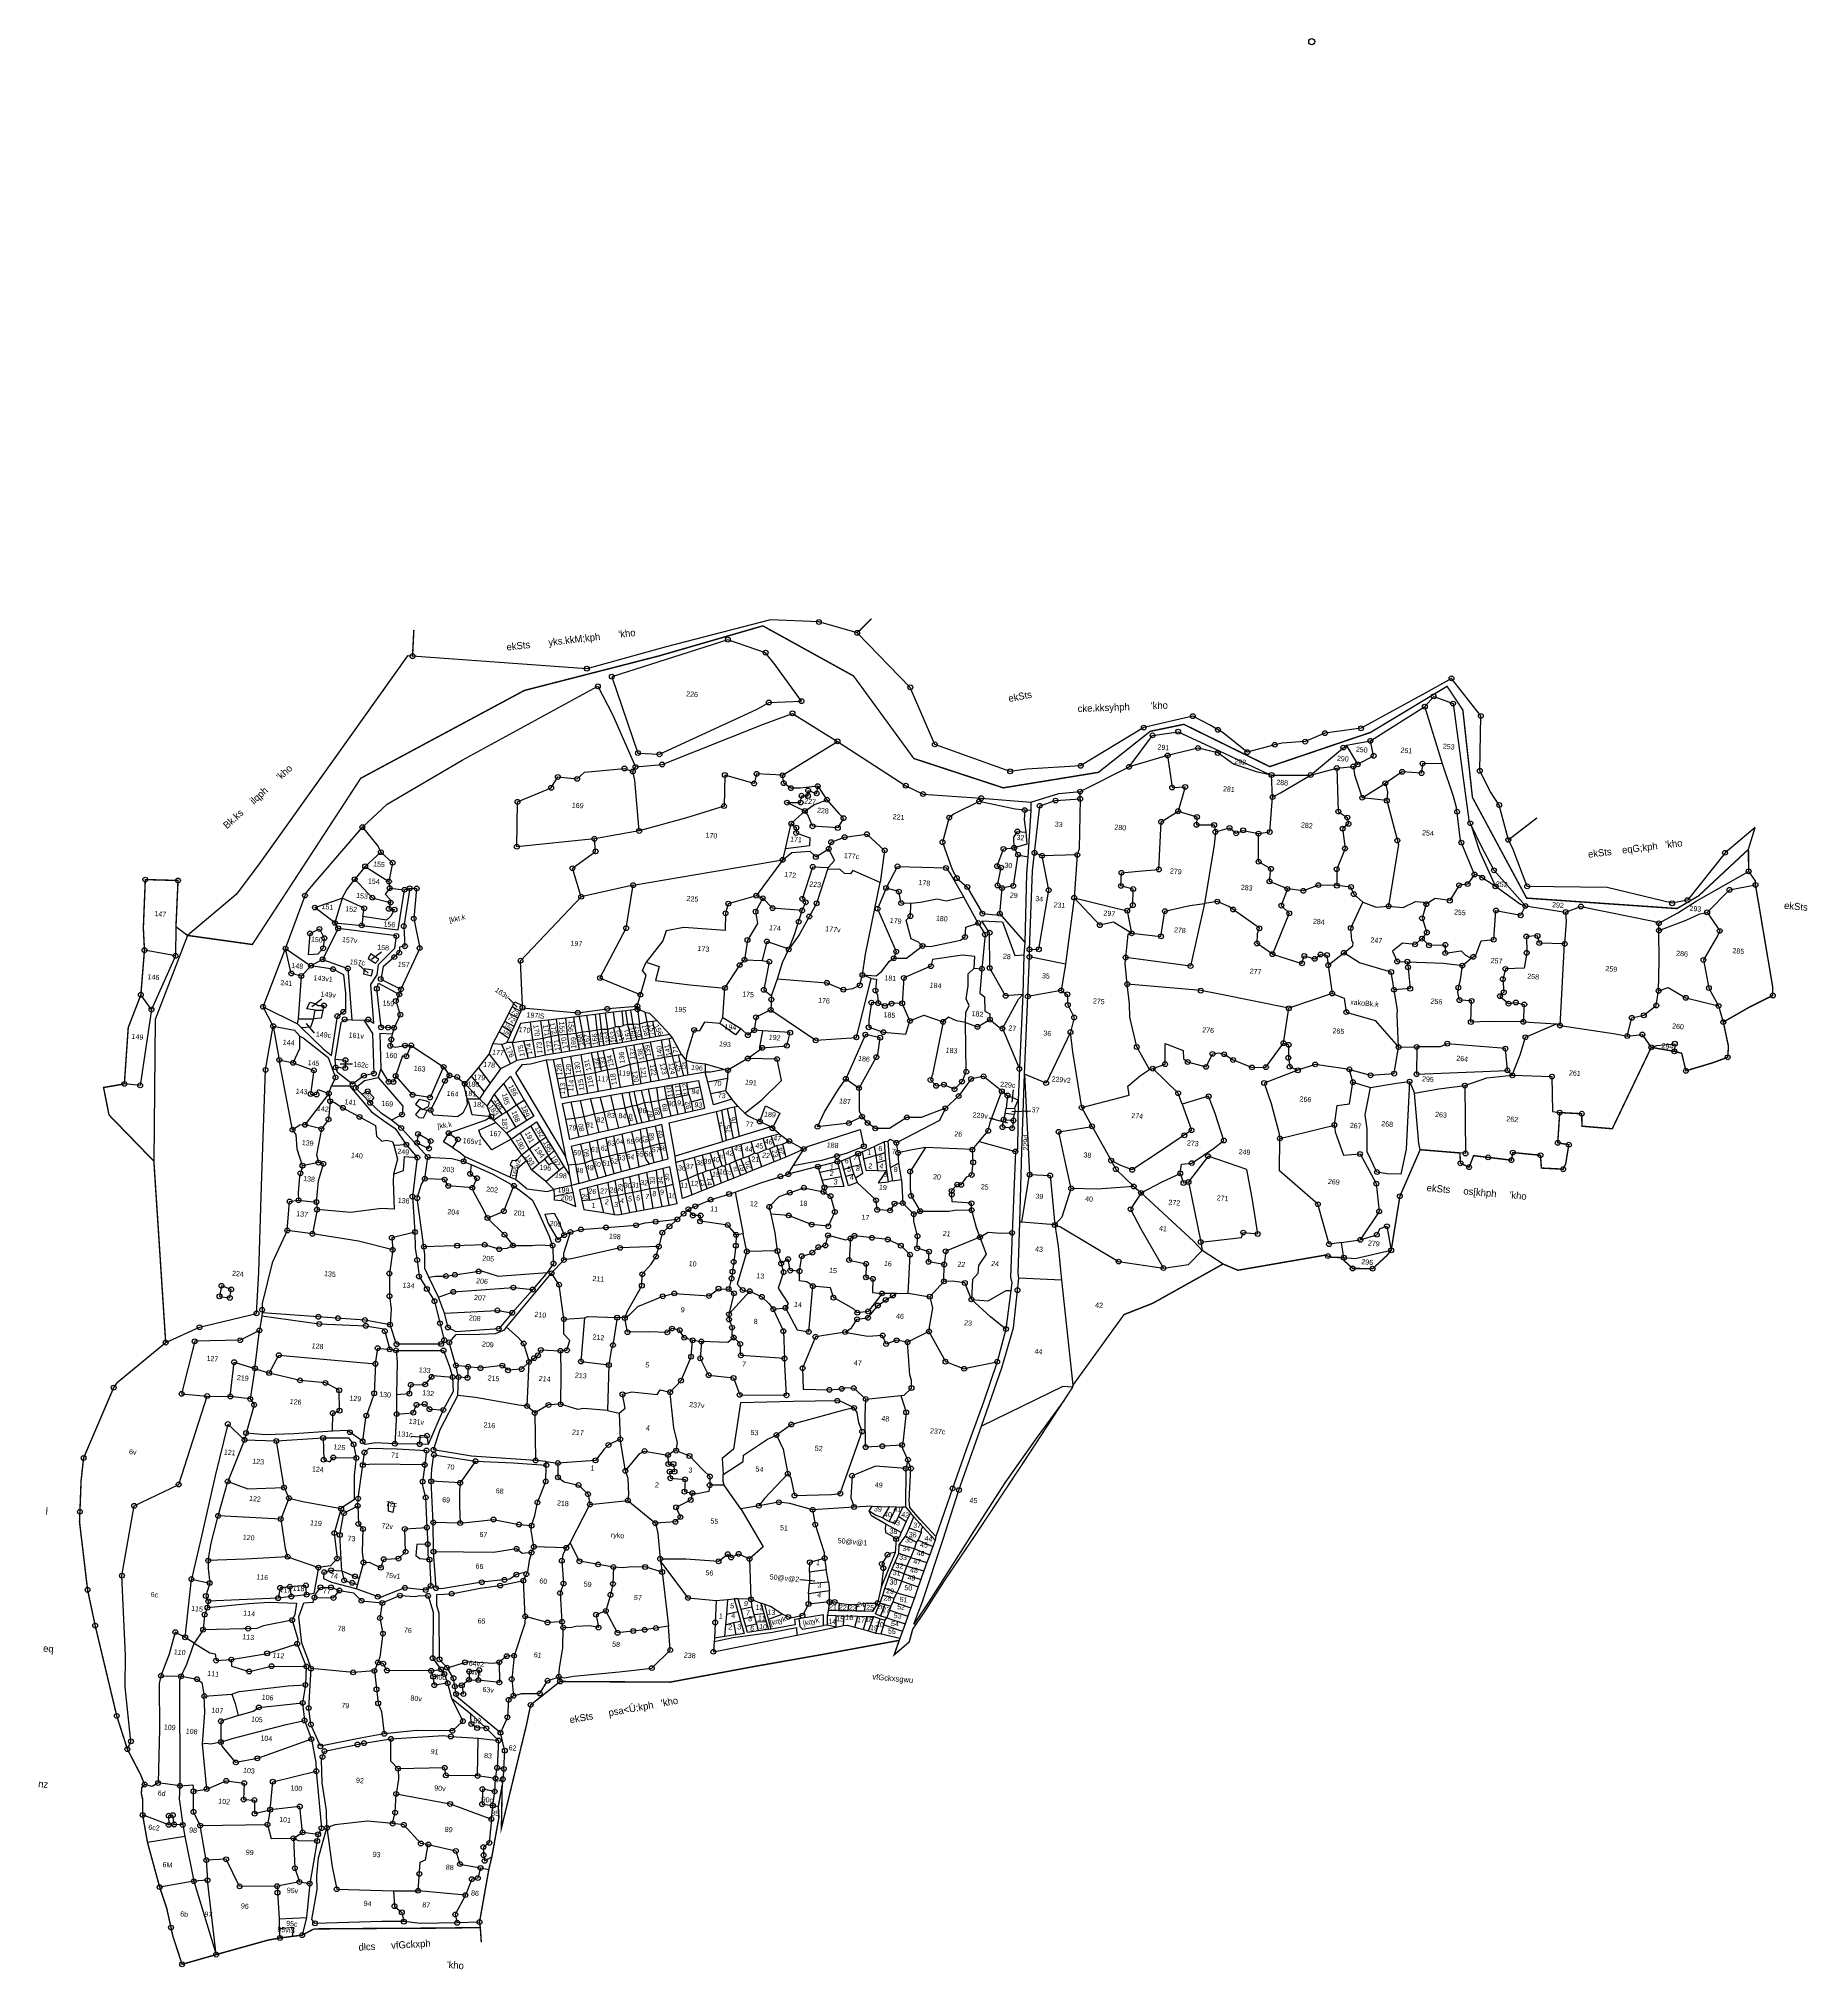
# Model space of a CAD drawing. Header units: feet. Extents: x 59 to 277694, y 0 to 2067228.
# Drawn here: x 274545 to 277694, y 2063792 to 2067228 of the extents above.
import ezdxf
from ezdxf.enums import TextEntityAlignment as Align

# ---------------------------------------------------------------- set-up
doc = ezdxf.new("R2010")
doc.units = ezdxf.units.FT
doc.header["$LTSCALE"] = 0.3
doc.header["$MEASUREMENT"] = 0
doc.linetypes.add('DASHDOT', pattern=[1, 0.5, -0.25, 0, -0.25])
doc.linetypes.add('DIVIDE', pattern=[1.25, 0.5, -0.25, 0, -0.25, 0, -0.25])
for name, color, linetype in [('OFF', 1, 'Continuous'), ('POLY_PARCEL', 6, 'Continuous'), ('POLY_ROAD', 30, 'Continuous'), ('POLY_WATER', 4, 'Continuous'), ('SYM_ARROW', 1, 'Continuous'), ('SYM_STONE', 1, 'Continuous'), ('TEXT_MAPIN', 7, 'Continuous'), ('TEXT_MAPOUT', 7, 'Continuous'), ('TEXT_PARCEL', 7, 'Continuous'), ('V_BOUND_LINE', 7, 'Continuous'), ('V_BOUND_STREAM_LINE', 7, 'DASHDOT'), ('V_DIVIDE_LINE', 7, 'DIVIDE')]:
    doc.layers.add(name, color=color, linetype=linetype)
doc.styles.get("Standard").update_dxf_attribs({"font": 'simplex.shx'})
doc.styles.add('TEXT_MAP', font='')
doc.styles.get('TEXT_MAP').set_extended_font_data('Kruti Dev 050')
doc.dimstyles.get("Standard").update_dxf_attribs({"dimtxt": 0.18, "dimasz": 0.18, "dimexe": 0.18, "dimexo": 0.0625, "dimgap": 0.09, "dimtad": 0, "dimtih": 1, "dimtoh": 1, "dimdec": 4, "dimzin": 0, "dimdsep": 46, "dimtxsty": 'Standard', "dimcen": 0.09, "dimadec": 0, "dimazin": 0, "dimtfac": 1, "dimtdec": 4, "dimtofl": 0, "dimtmove": 0, "dimatfit": 3, "dimfxl": 0, "dimtolj": 1, "dimtzin": 0, "dimarcsym": 0})

# ---------------------------------------------------------------- blocks, each defined once
blk = doc.blocks.new('STONE')
blk.add_circle((0, 0), 0.851)
blk = doc.blocks.new('TEXTARROW')
blk.add_leader([(0.04, -0.01), (8.68, -0.01)], dimstyle='Standard', override={"dimtxt": 2.5, "dimasz": 2.5, "dimexe": 1.25, "dimexo": 0.625, "dimgap": 0.625, "dimtad": 1, "dimtih": 0, "dimtoh": 0, "dimzin": 8, "dimcen": 2.5, "dimtofl": 1})
blk = doc.blocks.new('LLLL')
at = {"layer": 'OFF'}
for points in [[(277583.8, 2065782), (277595.8, 2065820.6)], [(275080.1, 2065641.7), (275074.4, 2065651.4)], [(275052.5, 2065586.7), (275031.8, 2065575.4)], [(276026.4, 2065552.6), (276010.9, 2065559)], [(275449.6, 2065408.4), (275462.5, 2065409.2)], [(275156, 2065392.6), (275151.1, 2065377.1)], [(276982.2, 2065369.7), (276990.7, 2065349.2)], [(277155.9, 2065389.6), (277164.6, 2065380.9)], [(275302.8, 2065228.2), (275305.9, 2065236.2)], [(275501.5, 2065222.7), (275488.4, 2065221.4), (275483.5, 2065237.3)], [(275679.8, 2065226.8), (275678.3, 2065237.2)], [(275488.4, 2065221.4), (275491.1, 2065203.8)], [(275507.5, 2065189.1), (275494.5, 2065185.5)], [(276611.4, 2065085), (276613.8, 2065069.7)], [(276102.3, 2064597), (276096, 2064604.6)], [(276141.2, 2064562.2), (276140.1, 2064555.6)], [(275849, 2064397.8), (275843.9, 2064397.5)], [(275948.9, 2064404.9), (275941.9, 2064404.6)]]:
    blk.add_lwpolyline(points, dxfattribs=at)
at = {"layer": 'POLY_PARCEL'}
for points in [[(277040.9, 2065933.6), (277009.4, 2066035.2)], [(275869.1, 2065913.5), (275966.6, 2065973.6)], [(276641.9, 2065953), (276606.7, 2065961.7), (276552.7, 2065948.5)], [(276641.9, 2065953), (276644.2, 2065957)], [(276737, 2065913.9), (276712.1, 2065919), (276669.6, 2065933.4), (276641.9, 2065953)], [(276890.2, 2065932.9), (276870.1, 2065967.1)], [(276890.2, 2065932.9), (276918.4, 2065948), (276912.6, 2065974.6)], [(275614.5, 2065814.6), (275606.7, 2065904.7), (275603.2, 2065920.2)], [(276552.7, 2065948.5), (276484.2, 2065928.5)], [(276552.7, 2065948.5), (276560.6, 2065891.6), (276583.8, 2065892.7), (276571.3, 2065849.8)], [(276806.5, 2065913.8), (276853, 2065926.2)], [(276853, 2065926.2), (276855.7, 2065849), (276871.7, 2065838.3), (276873.8, 2065827.2), (276863.4, 2065818.7), (276867.6, 2065783.4), (276852.8, 2065746.6), (276853.1, 2065717.5)], [(276853, 2065926.2), (276882.4, 2065928.9)], [(276882.4, 2065928.9), (276890.2, 2065932.9)], [(276882.4, 2065928.9), (276884.5, 2065914.4), (276898.2, 2065873.5)], [(277040.9, 2065933.6), (277005.3, 2065934.2), (277003.5, 2065917.2), (276969, 2065919.6), (276939.2, 2065899.3)], [(277097.4, 2065737.4), (277072.6, 2065797.8), (277065.8, 2065856.2), (277059.9, 2065875.5), (277040.9, 2065933.6)], [(275869.1, 2065913.5), (275823.1, 2065915.9), (275818.5, 2065898.8), (275766.6, 2065913.9), (275765.3, 2065858.8), (275696.8, 2065837.1), (275614.5, 2065814.6)], [(275931.5, 2065894), (275900.3, 2065890.7), (275884, 2065890.6), (275871.1, 2065899.5), (275869.1, 2065913.5)], [(275908.6, 2065850), (275876.9, 2065864.9), (275901.2, 2065865), (275902.9, 2065877.1), (275914.4, 2065876.7), (275914.6, 2065886.4), (275929.8, 2065881.3), (275931.5, 2065894)], [(275931.5, 2065894), (275947.9, 2065870)], [(276739, 2065874.7), (276737, 2065913.9)], [(276739, 2065874.7), (276752.9, 2065882.1), (276806.5, 2065913.8)], [(276898.2, 2065873.5), (276939.2, 2065899.3)], [(276939.2, 2065899.3), (276943.1, 2065883.3), (276941.8, 2065868.4)], [(275884.6, 2065827.6), (275892.4, 2065835.8), (275908.6, 2065850)], [(275908.6, 2065850), (275924.6, 2065860.8), (275947.9, 2065870)], [(275947.9, 2065870), (275968.9, 2065845.7), (275977.3, 2065837.2), (275967.3, 2065819.9), (275922.2, 2065822.9), (275914, 2065843.3), (275908.6, 2065850)], [(276299, 2065851.6), (276282, 2065853.1), (276218, 2065866.9), (276174, 2065845.1)], [(276299, 2065851.6), (276297.8, 2065834.2), (276301.2, 2065812.3)], [(276310, 2065851.1), (276299, 2065851.6)], [(276397.4, 2065871.7), (276395.5, 2065783), (276392.3, 2065772.1)], [(276481, 2065673.1), (276491, 2065682.8), (276491.6, 2065711.5), (276469.9, 2065717), (276470.7, 2065740.4), (276501.2, 2065743), (276537.2, 2065746.2), (276541.1, 2065830.8), (276571.3, 2065849.8)], [(276571.3, 2065849.8), (276604.8, 2065839.4), (276603.9, 2065825.4), (276635.4, 2065825.2), (276637.5, 2065813.1)], [(276714.1, 2065809.9), (276734, 2065812.8), (276739, 2065874.7)], [(276941.8, 2065868.4), (276898.2, 2065873.5)], [(276941.8, 2065868.4), (276962.3, 2065790.6), (276945, 2065681.1)], [(275614.5, 2065814.6), (275535.1, 2065800.7)], [(275884.6, 2065827.6), (275893.5, 2065820.5), (275893.2, 2065811.1), (275917.6, 2065802.5), (275917.2, 2065787.9), (275874.6, 2065783.1)], [(275874.6, 2065783.1), (275884.6, 2065827.6)], [(276174, 2065845.1), (276165, 2065838.3), (276153, 2065794.6), (276170.2, 2065745.9), (276178.5, 2065730.8), (276197.1, 2065715.1), (276223.9, 2065667.9), (276246.9, 2065665.9), (276254.9, 2065667.7)], [(276637.5, 2065813.1), (276662.5, 2065820), (276674.5, 2065810.5), (276686.8, 2065815.7), (276714.1, 2065809.9)], [(277091.8, 2065824.5), (277106.3, 2065779), (277134.7, 2065716.3)], [(275869.3, 2065763.3), (275874.6, 2065783.1)], [(275869.3, 2065763.3), (275885.7, 2065776.2), (275917.6, 2065778.5), (275928.1, 2065768.4), (275951.1, 2065782.8)], [(275949.8, 2065749.6), (275961.4, 2065762.1), (275951.1, 2065782.8)], [(275951.1, 2065782.8), (275955.3, 2065794.6), (275979.3, 2065803.5), (276018.8, 2065808.8), (276050.3, 2065780.2), (276042.5, 2065723.2)], [(276258.8, 2065713.2), (276250.8, 2065717.7), (276257, 2065749.6), (276250, 2065752.1), (276261.4, 2065782.7), (276280.3, 2065784.7)], [(276280.3, 2065784.7), (276279.8, 2065803.3), (276286, 2065813.7), (276301.2, 2065812.3)], [(276301.2, 2065812.3), (276302.5, 2065791), (276280.3, 2065784.7)], [(276280.3, 2065784.7), (276287, 2065772.5)], [(276637.5, 2065813.1), (276635.5, 2065790.1), (276618.2, 2065685.8)], [(276765.3, 2065711.7), (276733.6, 2065725.1), (276736.2, 2065747.4), (276714.2, 2065759.9), (276714.1, 2065809.9)], [(275128.1, 2065751.8), (275109.5, 2065728.9)], [(275156, 2065776.8), (275128.1, 2065751.8)], [(275128.1, 2065751.8), (275170.3, 2065724.8)], [(275603.9, 2065718.4), (275742.9, 2065742), (275869.3, 2065763.3)], [(275869.3, 2065763.3), (275822.4, 2065699.7)], [(275948.6, 2065746.1), (275929.5, 2065686.1), (275898.6, 2065630.2), (275880.1, 2065604.5)], [(275903.9, 2065673.5), (275910.2, 2065688), (275904.2, 2065694.1), (275922.7, 2065751), (275949.8, 2065749.6)], [(275949.8, 2065749.6), (275948.6, 2065746.1)], [(276042.5, 2065723.2), (275993.7, 2065744.6), (275989.7, 2065738.4), (275978.8, 2065739), (275970.7, 2065746.6), (275948.6, 2065746.1)], [(276052.9, 2065713.3), (276073.2, 2065751.7), (276159.3, 2065748.9), (276168.4, 2065736.2), (276191.1, 2065697.3)], [(276287, 2065772.5), (276278.6, 2065717.1), (276258.8, 2065713.2)], [(276287, 2065772.5), (276304.3, 2065768.6)], [(276307.5, 2065604.4), (276324, 2065604.5), (276341.6, 2065709.5), (276329.7, 2065770.6)], [(276329.7, 2065770.6), (276316.3, 2065775.8)], [(276392.3, 2065772.1), (276329.7, 2065770.6)], [(276392.3, 2065772.1), (276386.7, 2065696.1)], [(275087, 2065695.5), (275095, 2065709.8), (275109.5, 2065728.9)], [(275109.5, 2065728.9), (275140.8, 2065696.1), (275173.3, 2065687.5)], [(275171.6, 2065713.1), (275163.5, 2065702.5), (275172.9, 2065692.4), (275173.3, 2065687.5)], [(275603.9, 2065718.4), (275511.6, 2065697.9)], [(275616.7, 2065523.9), (275544.9, 2065553.6), (275591.4, 2065642.1), (275603.9, 2065718.4)], [(276010.9, 2065559), (276016.4, 2065595.9), (276042.5, 2065723.2)], [(276052.9, 2065713.3), (276037.8, 2065676.5), (276070.9, 2065600.5), (276066.5, 2065588.7)], [(276096.8, 2065686.1), (276079.7, 2065686.6), (276075.5, 2065707), (276052.9, 2065713.3)], [(276254.9, 2065667.7), (276258.8, 2065713.2)], [(276765.3, 2065711.7), (276754.5, 2065682.1), (276768.6, 2065668.4), (276738.8, 2065596)], [(276853.1, 2065717.5), (276820.3, 2065718.5), (276793.5, 2065708.3), (276765.3, 2065711.7)], [(276899.4, 2065688.2), (276883.1, 2065702.5), (276878.2, 2065715.1), (276853.1, 2065717.5)], [(277097.4, 2065737.4), (277085.3, 2065720.3), (277070.1, 2065718.2), (277053.7, 2065690.9), (277027.8, 2065695), (277011.9, 2065684.7)], [(277134.7, 2065716.3), (277105.7, 2065735.1), (277097.4, 2065737.4)], [(277187.8, 2065681.6), (277179.1, 2065684.3), (277134.7, 2065716.3)], [(277510.6, 2065670.1), (277550.2, 2065710.1), (277596.3, 2065718.8)], [(275074.4, 2065651.4), (275038.9, 2065678.6), (275087, 2065695.5)], [(275087, 2065695.5), (275074.4, 2065651.4)], [(275124.2, 2065663), (275126.3, 2065677.4), (275087, 2065695.5)], [(275173.3, 2065687.5), (275170.1, 2065676.3), (275180.2, 2065674.9), (275173.4, 2065663.1), (275165.7, 2065656.5), (275124.2, 2065663)], [(275822.4, 2065699.7), (275772.8, 2065685.5), (275767.9, 2065668.5), (275767.4, 2065638.2), (275694.1, 2065643.3), (275662.3, 2065637.3), (275656.7, 2065619.7), (275626.8, 2065581.8)], [(275833.9, 2065695.2), (275821.2, 2065671.4), (275824.4, 2065650.4), (275806.8, 2065621), (275801.5, 2065586)], [(275833.9, 2065695.2), (275822.4, 2065699.7)], [(275903.9, 2065673.5), (275851.4, 2065677.5), (275833.9, 2065695.2)], [(276117.5, 2065610.5), (276110.2, 2065617.1), (276097.3, 2065623.2), (276088.6, 2065656.5), (276096.1, 2065663.3), (276096.8, 2065686.1)], [(276191.1, 2065697.3), (276159.5, 2065689.8), (276143.5, 2065693.4), (276114, 2065687.8), (276096.8, 2065686.1)], [(276216.5, 2065651.1), (276191.1, 2065697.3)], [(276386.7, 2065696.1), (276371.1, 2065577.9)], [(276488.8, 2065633), (276456.7, 2065652.8), (276432.4, 2065647.4), (276386.7, 2065696.1)], [(276386.7, 2065696.1), (276481, 2065673.1)], [(276618.2, 2065685.8), (276593.2, 2065574.8), (276478.2, 2065590)], [(276488.8, 2065633), (276540.9, 2065627.5), (276547.9, 2065672.2), (276591.9, 2065682.1), (276618.2, 2065685.8)], [(276738.8, 2065596), (276711.4, 2065614.9), (276712.3, 2065632.7), (276715.6, 2065641.8), (276661.5, 2065680.5), (276640.9, 2065689.2), (276618.2, 2065685.8)], [(276865.6, 2065598.4), (276881.4, 2065610.7), (276881.8, 2065615.7), (276879.7, 2065620.6), (276877.8, 2065642.3), (276899.4, 2065688.2)], [(276899.4, 2065688.2), (276923, 2065679.6), (276945, 2065681.1)], [(276945, 2065681.1), (276971.1, 2065678.9), (276992.6, 2065689.2), (277006.9, 2065688.3), (277011.9, 2065684.7)], [(277011.9, 2065684.7), (277004.4, 2065659.7), (277012.9, 2065634.3), (277004.1, 2065623.5)], [(277091.8, 2065588.9), (277100, 2065594.1), (277109.1, 2065619.3), (277131.5, 2065621.7), (277135.6, 2065673.4), (277179.6, 2065664.9), (277187.8, 2065681.6)], [(274792.2, 2065644.6), (274791.5, 2065592.9)], [(275124.2, 2065663), (275122, 2065646.9)], [(275880.1, 2065604.5), (275890.5, 2065630.6), (275903.9, 2065673.5)], [(276117.5, 2065610.5), (276131.9, 2065609.4), (276184.8, 2065621), (276193.1, 2065626.5), (276194.3, 2065643.9), (276216.5, 2065651.1)], [(276216.5, 2065651.1), (276228.5, 2065630.7), (276223, 2065570)], [(276295.8, 2065524.2), (276265.1, 2065521.9), (276236.8, 2065571.3), (276236.7, 2065634), (276222.9, 2065655.1), (276259.4, 2065653.2), (276281.3, 2065593.8), (276297.3, 2065594.8)], [(276254.9, 2065667.7), (276298.9, 2065616.4)], [(276481, 2065673.1), (276488.8, 2065633)], [(277259.2, 2065670.7), (277260.4, 2065654.7), (277257.5, 2065614.3)], [(277425, 2065637.9), (277424.7, 2065650.8)], [(277425, 2065637.9), (277473.4, 2065656.3), (277497.3, 2065667.4), (277510.6, 2065670.1)], [(277510.6, 2065670.1), (277532.8, 2065637.2), (277528.9, 2065628.2), (277503.9, 2065585.7), (277513.6, 2065535.8), (277530.8, 2065504)], [(275030.2, 2065632.8), (275046.9, 2065640.7), (275055.6, 2065624.4), (275053.6, 2065606.4), (275044.3, 2065595.7), (275027.8, 2065594.5), (275030.2, 2065632.8)], [(275080.1, 2065641.7), (275052.5, 2065586.7)], [(275880.1, 2065604.5), (275841.3, 2065618.5), (275832.7, 2065584.9)], [(276066.5, 2065588.7), (276089.3, 2065588.9), (276117.5, 2065610.5)], [(276478.2, 2065590), (276482.5, 2065631.6), (276488.8, 2065633)], [(277004.1, 2065623.5), (276992, 2065613.3), (276969.6, 2065615.6), (276952.1, 2065601.1), (276960.2, 2065582.9), (276978.3, 2065582.6)], [(277004.1, 2065623.5), (277016.7, 2065611.6), (277045.6, 2065612.5), (277045.6, 2065597.8), (277073.7, 2065601.6), (277081.5, 2065594.4), (277091.8, 2065588.9)], [(277257.5, 2065614.3), (277212.6, 2065615.7), (277209.3, 2065628.2), (277189.5, 2065627.4), (277190.1, 2065598.3), (277185.9, 2065570.9), (277152.3, 2065569.7), (277147.8, 2065551.5), (277149.5, 2065528.3), (277142.7, 2065521.3), (277157.8, 2065508.2), (277170.8, 2065510.2), (277185.8, 2065506.7), (277184.1, 2065475.9)], [(277249.3, 2065469.4), (277257.5, 2065614.3)], [(277424.3, 2065530.8), (277425.6, 2065583.7), (277425, 2065637.9)], [(274791.5, 2065592.9), (274736.3, 2065603.1)], [(274791.5, 2065592.9), (274748.8, 2065497.5)], [(275014.8, 2065557.1), (274997, 2065561.7), (274986.8, 2065605.8)], [(274986.8, 2065605.8), (275031.8, 2065575.4)], [(275031.8, 2065575.4), (275014.8, 2065557.1)], [(275137.9, 2065596.4), (275133.2, 2065588), (275146.6, 2065579.7), (275152.1, 2065586.3), (275137.9, 2065596.4)], [(275616.7, 2065523.9), (275626.9, 2065558.7), (275620.5, 2065567), (275626.8, 2065581.8)], [(275626.8, 2065581.8), (275649.8, 2065573.9), (275643.6, 2065549.1), (275704.6, 2065541.6), (275766.8, 2065535.8)], [(275766.8, 2065535.8), (275793, 2065576.5), (275801.5, 2065586)], [(275801.5, 2065586), (275832.7, 2065584.9)], [(275832.7, 2065584.9), (275845.6, 2065582.5), (275835.9, 2065532.7), (275849.4, 2065522.2)], [(275860.2, 2065552.1), (275868.7, 2065581.4), (275880.1, 2065604.5)], [(276010.9, 2065559), (276035, 2065557.7), (276045.1, 2065565.9), (276058.8, 2065583.4), (276066.5, 2065588.7)], [(276209, 2065571.3), (276210.4, 2065591.7), (276188.4, 2065593.9), (276135.5, 2065586.3), (276132.5, 2065574.5), (276084.4, 2065553.8), (276081.4, 2065508.7)], [(276371.1, 2065577.9), (276307.5, 2065591)], [(276371.1, 2065577.9), (276363.6, 2065531.5)], [(276481, 2065542.6), (276477.3, 2065579.1), (276478.2, 2065590)], [(276738.8, 2065596), (276791.2, 2065579.6), (276795.2, 2065592.7), (276813.8, 2065587.6), (276824.2, 2065595.4), (276835.6, 2065594.4), (276837.8, 2065576.4)], [(276837.8, 2065576.4), (276865.6, 2065598.4)], [(276837.8, 2065576.4), (276844.8, 2065526.2)], [(276954.6, 2065532.8), (276949.5, 2065564.2), (276893.1, 2065580.7), (276865.6, 2065598.4)], [(276978.3, 2065582.6), (276983.2, 2065534.7), (276954.6, 2065532.8)], [(276978.3, 2065582.6), (277042.3, 2065579.8), (277075.9, 2065575.6)], [(277184.1, 2065475.9), (277123.6, 2065476.7), (277091, 2065475.5), (277092.3, 2065512.9), (277070.9, 2065514.2), (277068, 2065528.2), (277068.8, 2065536.5), (277072.8, 2065550.2), (277075.9, 2065575.6)], [(277075.9, 2065575.6), (277091.8, 2065588.9)], [(275009.5, 2065480.9), (275014.8, 2065557.1)], [(275126.3, 2065570), (275125.1, 2065561.2), (275139.4, 2065557.3), (275142, 2065567.3), (275126.3, 2065570)], [(275848.1, 2065497), (275927.9, 2065443), (276000.2, 2065448.3), (276026.4, 2065552.6), (276036, 2065551.4), (276034, 2065531.3), (276037.6, 2065523.1), (276038.9, 2065509)], [(275849.4, 2065522.2), (275860.2, 2065552.1)], [(275860.2, 2065552.1), (275947.8, 2065545.1), (275977.1, 2065532.9), (275994.1, 2065535.2), (276006.2, 2065540.7), (276010.9, 2065559)], [(276193.8, 2065474.4), (276194.2, 2065492.2), (276200.3, 2065504.8), (276194.8, 2065516.5), (276198.4, 2065539.9), (276198.7, 2065560.9), (276209, 2065571.3)], [(276209, 2065571.3), (276223, 2065570)], [(276223, 2065570), (276219.4, 2065526.7), (276227.5, 2065519.9), (276227.9, 2065494.9), (276236.9, 2065490), (276237.3, 2065479.7)], [(276767.8, 2065499.8), (276644.6, 2065524.9), (276611.5, 2065531.2), (276481, 2065542.6)], [(276520.7, 2065391.1), (276497.9, 2065431.2), (276485.6, 2065483.9), (276484.9, 2065508), (276481, 2065542.6)], [(274748.8, 2065497.5), (274729.9, 2065523.8)], [(275039.2, 2065496.6), (275024.8, 2065499), (275029.8, 2065511), (275038.9, 2065508.5), (275044.4, 2065504.9), (275055, 2065504.8), (275052.9, 2065496.6)], [(275611.2, 2065503.8), (275616.7, 2065523.9)], [(275762.9, 2065483.6), (275766.8, 2065535.8)], [(275849.4, 2065522.2), (275848.1, 2065497)], [(276038.9, 2065509), (276026.8, 2065510), (276022.2, 2065479.2), (276022, 2065466.1), (276048.1, 2065457.4), (276088.1, 2065453.7), (276095.3, 2065477.4)], [(276081.4, 2065508.7), (276062.6, 2065508.2), (276050.6, 2065503.9), (276038.9, 2065509)], [(276095.3, 2065477.4), (276081.4, 2065508.7)], [(276259.4, 2065463.9), (276288, 2065516.2), (276295.8, 2065524.2)], [(276363.6, 2065531.5), (276304.6, 2065520.9)], [(276363.6, 2065531.5), (276374.6, 2065524.6), (276375.5, 2065505.8), (276386.7, 2065483.6), (276380.3, 2065457.7)], [(276844.8, 2065526.2), (276767.8, 2065499.8)], [(276844.8, 2065526.2), (276865.8, 2065518.1), (276869.9, 2065493.1), (276921.1, 2065478.3), (276962.7, 2065431)], [(276962.7, 2065431), (276960.1, 2065487.7), (276960.6, 2065496.7), (276954.6, 2065532.8)], [(277368.6, 2065450.6), (277376.7, 2065483), (277398, 2065487.4), (277420.2, 2065504.9), (277424.3, 2065530.8)], [(277424.3, 2065530.8), (277441.1, 2065536.8), (277472.7, 2065518.4), (277530.8, 2065504)], [(274748.8, 2065497.5), (274728.6, 2065363), (274700.6, 2065365.6)], [(275008.1, 2065472.3), (275009.5, 2065480.9)], [(275009.5, 2065480.9), (275036.1, 2065481.1)], [(275036.1, 2065481.1), (275030.8, 2065466.6), (275015.3, 2065465.2)], [(275052.9, 2065496.6), (275050, 2065482.5), (275036.1, 2065481.1)], [(275036.1, 2065481.1), (275039.2, 2065496.6)], [(275039.2, 2065496.6), (275052.9, 2065496.6)], [(275104.7, 2065479.6), (275125.7, 2065478.6)], [(275392.4, 2065467.3), (275376, 2065476.4)], [(275399.3, 2065482.6), (275383.4, 2065491.1)], [(275404.4, 2065493.9), (275389.2, 2065502.7)], [(275407.5, 2065500.9), (275407.7, 2065505.1)], [(275425.6, 2065443.7), (275421.7, 2065475.2)], [(275444.1, 2065446.9), (275439.9, 2065477.4)], [(275458.5, 2065450.1), (275453.5, 2065478.9)], [(275471.6, 2065452.5), (275467.5, 2065480.6)], [(275487.2, 2065453.8), (275484.6, 2065482.6)], [(275502.9, 2065456), (275498.5, 2065484.2)], [(275514.2, 2065458.1), (275508.9, 2065485.5)], [(275526.3, 2065459.3), (275521.7, 2065487.1)], [(275539.8, 2065461.6), (275536.9, 2065489)], [(275547.9, 2065462.7), (275544.5, 2065489.9)], [(275559, 2065463.1), (275554.6, 2065491.2)], [(275572.6, 2065466.8), (275568.8, 2065492.9)], [(275587, 2065469.5), (275584.6, 2065494.8)], [(275594.7, 2065471), (275590.9, 2065495.6)], [(275604, 2065471.1), (275599.6, 2065496.7)], [(275615.2, 2065471.9), (275604, 2065471.1)], [(275611.6, 2065498.1), (275615.2, 2065471.9)], [(275625.4, 2065493.2), (275611.6, 2065498.1)], [(275628.8, 2065475.6), (275615.2, 2065471.9)], [(275620.2, 2065445.2), (275615.2, 2065471.9)], [(275625.4, 2065493.2), (275632.8, 2065491.2), (275645.8, 2065478.1)], [(275628.8, 2065475.6), (275625.4, 2065493.2)], [(275628.8, 2065475.6), (275638.3, 2065477)], [(275634.3, 2065447.6), (275628.8, 2065475.6)], [(275638.3, 2065477), (275645.8, 2065478.1)], [(275638.3, 2065477), (275643.3, 2065449.2)], [(275645.8, 2065478.1), (275668.8, 2065453.5)], [(275757.6, 2065473.1), (275730.3, 2065475.5), (275721, 2065459.4), (275712.2, 2065461.4), (275699.1, 2065418.8), (275697.5, 2065408)], [(275757.6, 2065473.1), (275762.9, 2065483.6)], [(275795, 2065464.2), (275785.5, 2065452.9), (275757.6, 2065473.1)], [(275762.9, 2065483.6), (275795, 2065464.2)], [(275848.1, 2065497), (275822, 2065483.9), (275818.7, 2065460.9)], [(276095.3, 2065477.4), (276119.6, 2065487.6), (276154.1, 2065475.8)], [(276154.1, 2065475.8), (276135.1, 2065382.1), (276131.8, 2065372.7), (276141.8, 2065362.2), (276155.5, 2065364.4), (276174.3, 2065356.2), (276187.7, 2065369.7), (276195.2, 2065387.2), (276193.8, 2065474.4)], [(276193.8, 2065474.4), (276177.7, 2065477.5), (276163.6, 2065484.2), (276154.1, 2065475.8)], [(276193.8, 2065474.4), (276215.2, 2065467), (276237.3, 2065479.7)], [(276237.3, 2065479.7), (276253.4, 2065466.2), (276259.4, 2065463.9)], [(276758.3, 2065438), (276767.8, 2065499.8)], [(277164.6, 2065380.9), (277178.5, 2065417.1), (277187.9, 2065448.4), (277242.8, 2065472.1)], [(277184.1, 2065475.9), (277242.8, 2065472.1)], [(277242.8, 2065472.1), (277249.3, 2065469.4)], [(277530.8, 2065504), (277539.2, 2065475.4)], [(274964.8, 2065468.1), (274975.6, 2065408.2)], [(275000.3, 2065403), (275012, 2065428.6), (275011.9, 2065450.5)], [(275382.9, 2065446.3), (275366.2, 2065458)], [(275370.8, 2065435.6), (275379.7, 2065439.1)], [(275387.9, 2065457.3), (275371.4, 2065467.9)], [(275389.5, 2065439.2), (275409.1, 2065442)], [(275397.4, 2065406.9), (275389.5, 2065439.2)], [(275409.1, 2065442), (275425.6, 2065443.7)], [(275409.1, 2065442), (275417.2, 2065410.7)], [(275425.6, 2065443.7), (275444.1, 2065446.9)], [(275431.2, 2065413.3), (275425.6, 2065443.7)], [(275444.1, 2065446.9), (275458.5, 2065450.1)], [(275448.4, 2065416.6), (275444.1, 2065446.9)], [(275458.5, 2065450.1), (275471.6, 2065452.5)], [(275462.7, 2065418.9), (275458.5, 2065450.1)], [(275471.6, 2065452.5), (275487.2, 2065453.8)], [(275477.3, 2065421.3), (275471.6, 2065452.5)], [(275487.2, 2065453.8), (275502.9, 2065456)], [(275491.6, 2065423.7), (275487.2, 2065453.8)], [(275502.9, 2065456), (275514.2, 2065458.1)], [(275508.6, 2065426.5), (275502.9, 2065456)], [(275514.2, 2065458.1), (275526.3, 2065459.3)], [(275519, 2065428.2), (275514.2, 2065458.1)], [(275526.3, 2065459.3), (275539.8, 2065461.6)], [(275529.9, 2065430), (275526.3, 2065459.3)], [(275539.8, 2065461.6), (275547.9, 2065462.7)], [(275544.5, 2065432.4), (275539.8, 2065461.6)], [(275547.9, 2065462.7), (275559, 2065463.1)], [(275552.6, 2065433.8), (275547.9, 2065462.7)], [(275559, 2065463.1), (275569.5, 2065465.9)], [(275562.3, 2065435.4), (275559, 2065463.1)], [(275569.5, 2065465.9), (275572.6, 2065466.8)], [(275575.9, 2065437.6), (275569.5, 2065465.9)], [(275579.3, 2065467.1), (275572.6, 2065466.8)], [(275579.3, 2065467.1), (275587, 2065469.5)], [(275585.7, 2065439.3), (275579.3, 2065467.1)], [(275594.7, 2065471), (275587, 2065469.5)], [(275604, 2065471.1), (275594.7, 2065471)], [(275601.3, 2065442), (275594.7, 2065471)], [(275610.9, 2065443.6), (275604, 2065471.1)], [(275628.5, 2065406.5), (275620.7, 2065437.8)], [(275641.2, 2065409.4), (275634.4, 2065440.3)], [(275659.7, 2065413.1), (275654.1, 2065443.9)], [(275673.7, 2065415.3), (275667.7, 2065446.3)], [(275689.5, 2065418), (275673.9, 2065447.5)], [(275818.7, 2065460.9), (275807.4, 2065452.2), (275795, 2065464.2)], [(275833.4, 2065459.9), (275818.7, 2065460.9)], [(275833.4, 2065459.9), (275828.1, 2065431.3), (275832.9, 2065429.7)], [(275832.9, 2065429.7), (275876.7, 2065433.4), (275882.5, 2065456.6), (275833.4, 2065459.9)], [(276004.8, 2065358.3), (276038.2, 2065417.7), (276042.3, 2065447.7), (276016.2, 2065453.1), (275981.5, 2065374.7)], [(276259.4, 2065463.9), (276289.5, 2065392.2)], [(276380.3, 2065457.7), (276337.1, 2065367.1), (276298.8, 2065382.8)], [(276400.2, 2065323.6), (276384.4, 2065422.3), (276380.3, 2065457.7)], [(276526.2, 2065392.8), (276548.2, 2065400.6), (276548.1, 2065437.3), (276580.3, 2065425), (276580.9, 2065410.5), (276588.2, 2065404.6), (276620.9, 2065395.8), (276632.3, 2065418.9), (276643.8, 2065421), (276652.9, 2065418.3), (276668.9, 2065408.2), (276702.5, 2065394.9), (276727.2, 2065395.3), (276758.3, 2065438)], [(276758.3, 2065438), (276767.5, 2065435), (276767, 2065411.9), (276769.4, 2065396.1), (276783.8, 2065389.8)], [(277249.3, 2065469.4), (277347.7, 2065454.3), (277368.6, 2065450.6)], [(277368.6, 2065450.6), (277395.4, 2065453.3), (277411.3, 2065430.5)], [(274999.2, 2065284.3), (274975.6, 2065408.2)], [(274975.6, 2065408.2), (275000.3, 2065403)], [(275000.3, 2065403), (275036.9, 2065389.6), (275031.3, 2065347.7), (275041.8, 2065346.8), (275044.6, 2065355.8), (275063.6, 2065348.6)], [(275075.1, 2065409.8), (275093.1, 2065407.9), (275092.7, 2065393.7), (275075.9, 2065394.9)], [(275182.3, 2065379.7), (275195.2, 2065416.2), (275201.3, 2065414.8), (275209.9, 2065434)], [(275348, 2065418.3), (275368.5, 2065392.6)], [(275370.8, 2065435.6), (275354.8, 2065436.6)], [(275386.2, 2065401.4), (275370.8, 2065435.6)], [(275483.7, 2065377), (275477.4, 2065411.9)], [(275499.4, 2065380.1), (275493.2, 2065414.7)], [(275517.4, 2065382.5), (275511.6, 2065418.1)], [(275536.8, 2065386.1), (275530, 2065421.4)], [(275540, 2065423.2), (275547, 2065388.7)], [(275558.1, 2065391.4), (275556, 2065404), (275550.5, 2065425.1)], [(275575.6, 2065393.8), (275567.9, 2065428.3)], [(275598.8, 2065400.7), (275590.7, 2065432.4)], [(275598.8, 2065400.7), (275611.9, 2065403.5)], [(275611.9, 2065403.5), (275604.9, 2065435)], [(275611.9, 2065403.5), (275628.5, 2065406.5)], [(275618, 2065365.8), (275611.9, 2065403.5)], [(275628.5, 2065406.5), (275641.2, 2065409.4)], [(275636.1, 2065369.1), (275628.5, 2065406.5)], [(275641.2, 2065409.4), (275659.7, 2065413.1)], [(275650.3, 2065371.7), (275641.2, 2065409.4)], [(275659.7, 2065413.1), (275673.7, 2065415.3)], [(275668.5, 2065375.1), (275659.7, 2065413.1)], [(275673.7, 2065415.3), (275684.4, 2065417.1)], [(275683.1, 2065377.7), (275673.7, 2065415.3)], [(275684.4, 2065417.1), (275689.5, 2065418)], [(275687.9, 2065403.2), (275684.4, 2065417.1)], [(275693.8, 2065379.7), (275687.9, 2065403.2)], [(275689.5, 2065418), (275697.5, 2065408)], [(275697.5, 2065408), (275710.4, 2065403.7), (275731.5, 2065401.5)], [(275697.5, 2065408), (275698, 2065404)], [(275698, 2065404), (275701.2, 2065381.1)], [(275807.5, 2065410.8), (275772.2, 2065389.9)], [(275802, 2065313.6), (275833.1, 2065337.9), (275867.3, 2065371.8), (275859.3, 2065409.7), (275807.5, 2065410.8)], [(275807.5, 2065410.8), (275832.9, 2065429.7)], [(276875.4, 2065391.4), (276913, 2065381), (276954.8, 2065383.9), (276962.7, 2065431)], [(276962.7, 2065431), (276994.9, 2065431.3)], [(277411.3, 2065430.5), (277421.2, 2065433.9), (277453.1, 2065437), (277452.3, 2065423.4)], [(275151.1, 2065377.1), (275194.8, 2065326.1), (275193.5, 2065311.2), (275174.6, 2065301.1)], [(275182.3, 2065379.7), (275178.3, 2065369), (275169.9, 2065369.3), (275156, 2065392.6)], [(275267.3, 2065395.8), (275243.3, 2065341.6), (275212.3, 2065346.2), (275182.3, 2065379.7)], [(275244.5, 2065319.2), (275269.9, 2065371), (275277.8, 2065380.5)], [(275339.2, 2065352.1), (275316.8, 2065379.5)], [(275329.5, 2065394.2), (275350, 2065366.9)], [(275469.6, 2065375.1), (275483.7, 2065377)], [(275483.7, 2065377), (275499.4, 2065380.1)], [(275489.8, 2065342.8), (275483.7, 2065377)], [(275499.4, 2065380.1), (275517.4, 2065382.5)], [(275506.1, 2065345.8), (275499.4, 2065380.1)], [(275517.4, 2065382.5), (275536.8, 2065386.1)], [(275523.5, 2065348.9), (275517.4, 2065382.5)], [(275536.8, 2065386.1), (275558.1, 2065391.4)], [(275542.5, 2065352.3), (275536.8, 2065386.1)], [(275558.1, 2065391.4), (275575.6, 2065393.8)], [(275564.9, 2065356.3), (275558.1, 2065391.4)], [(275575.6, 2065393.8), (275598.8, 2065400.7)], [(275581.2, 2065359.2), (275575.6, 2065393.8)], [(275604.4, 2065363.3), (275598.8, 2065400.7)], [(275731.5, 2065401.5), (275731.9, 2065386.7)], [(275731.5, 2065401.5), (275766.5, 2065391.3)], [(275766.5, 2065391.3), (275741.3, 2065386.4), (275731.9, 2065386.7)], [(275771.3, 2065375.4), (275736.4, 2065368.5)], [(275766.5, 2065391.3), (275772.2, 2065389.9)], [(275771.3, 2065375.4), (275767.6, 2065353.1)], [(275772.2, 2065389.9), (275771.3, 2065375.4)], [(276010.2, 2065307.7), (275986.9, 2065296.1), (275931.1, 2065289.6), (275943.6, 2065315.8), (275968.4, 2065356.4), (275981.5, 2065374.7)], [(275981.5, 2065374.7), (276004.8, 2065358.3)], [(276258.4, 2065352.5), (276226, 2065379), (276203.7, 2065374.4), (276181.7, 2065344.1), (276158.2, 2065322.4)], [(276298.8, 2065382.8), (276307.6, 2065204.6)], [(276400.2, 2065323.6), (276484.7, 2065345.5), (276482.1, 2065361.9), (276504.4, 2065380.3), (276520.7, 2065391.1)], [(276520.7, 2065391.1), (276526.2, 2065392.8)], [(276578.7, 2065329.4), (276571.5, 2065349.1), (276526.2, 2065392.8)], [(276783.8, 2065389.8), (276724, 2065367.2), (276736.4, 2065330.9), (276750.4, 2065279.4), (276752, 2065268.9)], [(276875.4, 2065391.4), (276814.6, 2065400.2), (276783.8, 2065389.8)], [(276848.8, 2065292.7), (276853.7, 2065327.3), (276875.4, 2065330.5), (276881.6, 2065368.7)], [(276881.6, 2065368.7), (276875.4, 2065391.4)], [(276881.6, 2065368.7), (276912.8, 2065359.2)], [(277080.4, 2065362.6), (277119.1, 2065376.4), (277164.6, 2065380.9)], [(277164.6, 2065380.9), (277234.9, 2065378.6), (277236.1, 2065316.9), (277248.7, 2065314.8)], [(275063.6, 2065348.6), (275021.2, 2065293)], [(275065.9, 2065334.8), (275063.1, 2065302.6), (275050.4, 2065285.8)], [(275063.6, 2065348.6), (275068.4, 2065362.4)], [(275063.6, 2065348.6), (275065.9, 2065334.8)], [(275065.9, 2065334.8), (275073.7, 2065332.5)], [(275122.3, 2065347.2), (275132.7, 2065352.5), (275143.7, 2065341.3), (275136.9, 2065332)], [(275230, 2065320.5), (275240.7, 2065325.7), (275242.3, 2065332.6), (275237.2, 2065335.3), (275223.7, 2065338.2), (275217.7, 2065329.5), (275227.1, 2065322.8)], [(275308.8, 2065339.3), (275309.2, 2065329), (275301.7, 2065313.7), (275292.3, 2065307.5), (275248.6, 2065309.9), (275244.5, 2065319.2)], [(275304.9, 2065365.8), (275303.2, 2065361.9), (275308.8, 2065339.3)], [(275331.1, 2065339.2), (275304.9, 2065365.8)], [(275351.9, 2065307.5), (275318.3, 2065311), (275312.2, 2065333.2), (275308.8, 2065339.3)], [(275308.8, 2065339.3), (275331.1, 2065339.2)], [(275371.1, 2065311.7), (275351.5, 2065337.4)], [(275379, 2065315.9), (275357.6, 2065347.7)], [(275397, 2065328.5), (275374.3, 2065366.3)], [(275397, 2065328.5), (275410.5, 2065337)], [(275516.8, 2065308), (275510.1, 2065336.4)], [(275535.4, 2065312.6), (275527.9, 2065339.5)], [(275552.1, 2065316.1), (275545, 2065342.4)], [(275570.2, 2065320.2), (275564.3, 2065345.6)], [(275589.5, 2065323.4), (275584.3, 2065349)], [(275602.2, 2065326.8), (275597, 2065351.1)], [(275611.1, 2065327.7), (275605.5, 2065352.6)], [(275624, 2065332.4), (275618.5, 2065354.8)], [(275635.6, 2065333.6), (275631.1, 2065356.9)], [(275635.6, 2065333.6), (275648.7, 2065336.4)], [(275648.7, 2065336.4), (275645.7, 2065359.4)], [(275648.7, 2065336.4), (275663.6, 2065339.6)], [(275655.9, 2065305), (275648.7, 2065336.4)], [(275663.6, 2065339.6), (275659.6, 2065361.7)], [(275663.6, 2065339.6), (275677.5, 2065341.5)], [(275671.3, 2065308.6), (275663.6, 2065339.6)], [(275677.5, 2065341.5), (275673, 2065364)], [(275677.5, 2065341.5), (275691.1, 2065344.7)], [(275683.7, 2065311.4), (275677.5, 2065341.5)], [(275691.1, 2065344.7), (275686.4, 2065366.3)], [(275691.1, 2065344.7), (275702.8, 2065346.8)], [(275697.3, 2065314.5), (275691.1, 2065344.7)], [(275701.2, 2065356.2), (275699.1, 2065368.4)], [(275701.2, 2065356.2), (275722.2, 2065360.2)], [(275702.8, 2065346.8), (275701.2, 2065356.2)], [(275702.8, 2065346.8), (275706.6, 2065334.1)], [(275706.6, 2065334.1), (275726.8, 2065339.2)], [(275767.6, 2065353.1), (275741.5, 2065348)], [(275767.6, 2065353.1), (275779, 2065338.5)], [(276004.8, 2065358.3), (276005.3, 2065317.3), (276010.2, 2065307.7)], [(276218.2, 2065263.6), (276234.2, 2065282.4), (276237.4, 2065297.4), (276258.4, 2065352.5)], [(276258.4, 2065352.5), (276268.4, 2065345)], [(276268.4, 2065345), (276265.8, 2065322.4)], [(276287.6, 2065336.5), (276268.4, 2065345)], [(276280.8, 2065321.8), (276287.6, 2065336.5)], [(276575.1, 2065206.9), (276577.5, 2065223.2), (276595.5, 2065225.1), (276634, 2065251), (276652.4, 2065265.3), (276636.9, 2065313.3), (276625.5, 2065343.6), (276578.7, 2065329.4)], [(277001, 2065248.9), (276998.9, 2065260), (276990.7, 2065349.2), (277033.9, 2065356.7), (277080.4, 2065362.6)], [(277080.4, 2065362.6), (277081.5, 2065242.2), (277071.5, 2065243.1)], [(275073.7, 2065332.5), (275088.6, 2065323.1), (275146.6, 2065291.8), (275148.2, 2065273), (275157.6, 2065264), (275165.1, 2065265.8), (275176.7, 2065263.6), (275179, 2065256.8)], [(275227.1, 2065322.8), (275217.3, 2065311.1), (275223.5, 2065305.9)], [(275223.5, 2065305.9), (275231.7, 2065305.6), (275238, 2065318.3)], [(275227.1, 2065322.8), (275230, 2065320.5)], [(275238, 2065318.3), (275230, 2065320.5)], [(275244.5, 2065319.2), (275238, 2065318.3)], [(275351.9, 2065307.5), (275342.3, 2065301.4), (275276.4, 2065278.3)], [(275351.9, 2065307.5), (275344.9, 2065326.3)], [(275356, 2065301.5), (275351.9, 2065307.5)], [(275356, 2065301.5), (275371.1, 2065311.7)], [(275360.1, 2065297.1), (275356, 2065301.5)], [(275371.1, 2065311.7), (275379, 2065315.9)], [(275379, 2065315.9), (275397, 2065328.5)], [(275379, 2065315.9), (275395.4, 2065288.5)], [(275397, 2065328.5), (275414.9, 2065300.6)], [(275484.3, 2065302.9), (275500.1, 2065305.1)], [(275500.1, 2065305.1), (275493.7, 2065333.7)], [(275500.1, 2065305.1), (275516.8, 2065308)], [(275508.2, 2065271.1), (275500.1, 2065305.1)], [(275516.8, 2065308), (275535.4, 2065312.6)], [(275524.6, 2065274.9), (275516.8, 2065308)], [(275535.4, 2065312.6), (275552.1, 2065316.1)], [(275543.6, 2065279.2), (275535.4, 2065312.6)], [(275552.1, 2065316.1), (275570.2, 2065320.2)], [(275560.1, 2065283), (275552.1, 2065316.1)], [(275570.2, 2065320.2), (275589.5, 2065323.4)], [(275578.3, 2065287.2), (275570.2, 2065320.2)], [(275589.5, 2065323.4), (275602.2, 2065326.8)], [(275598.6, 2065291.9), (275589.5, 2065323.4)], [(275602.2, 2065326.8), (275611.1, 2065327.7)], [(275611.4, 2065294.8), (275602.2, 2065326.8)], [(275611.1, 2065327.7), (275624, 2065332.4)], [(275619.7, 2065296.7), (275611.1, 2065327.7)], [(275624, 2065332.4), (275635.6, 2065333.6)], [(275632.8, 2065299.7), (275624, 2065332.4)], [(275642.8, 2065302), (275635.6, 2065333.6)], [(275706.6, 2065334.1), (275709.7, 2065317.4)], [(275751, 2065316.9), (275762.7, 2065263.1)], [(275760.5, 2065319.2), (275768.9, 2065265)], [(275770.9, 2065321.8), (275781.4, 2065268.8)], [(275783.1, 2065324.7), (275792.3, 2065272.2)], [(275789.7, 2065326.3), (275802, 2065313.6)], [(275802, 2065313.6), (275808.3, 2065309.1), (275828.7, 2065298.9)], [(275828.7, 2065298.9), (275839.1, 2065326.8), (275864.5, 2065313.5), (275851.1, 2065287.1)], [(276158.2, 2065322.4), (276114.9, 2065305.9), (276089.9, 2065306.2), (276058.8, 2065286.4), (276033.6, 2065286.7), (276020.1, 2065296.3), (276010.2, 2065307.7)], [(276158.2, 2065322.4), (276147.6, 2065300.8), (276071.2, 2065261)], [(276278.9, 2065300.7), (276276.5, 2065287.1), (276259.5, 2065288.9), (276261.5, 2065302.2)], [(276264.4, 2065312.9), (276261.5, 2065302.2)], [(276261.5, 2065302.2), (276278.9, 2065300.7)], [(276264.4, 2065312.9), (276265.8, 2065322.4)], [(276280.5, 2065311.2), (276264.4, 2065312.9)], [(276265.8, 2065322.4), (276280.8, 2065321.8)], [(276278.9, 2065300.7), (276280.5, 2065311.2)], [(276280.8, 2065321.8), (276282.2, 2065317.3), (276280.5, 2065311.2)], [(276418.6, 2065290.3), (276400.2, 2065323.6)], [(276578.7, 2065329.4), (276595.2, 2065283.4), (276540.1, 2065246.4), (276489.7, 2065213.2), (276469.7, 2065220.6), (276452.4, 2065229.5)], [(275021.2, 2065293), (275011.9, 2065292.5), (274999.2, 2065284.3)], [(275016.9, 2065220.5), (275007.2, 2065249.8), (275005.8, 2065275.6), (274999.2, 2065284.3)], [(275050.4, 2065285.8), (275021.2, 2065293)], [(275050.4, 2065285.8), (275041.7, 2065239.5), (275045.2, 2065226)], [(275221.9, 2065276.8), (275220.1, 2065261), (275241.4, 2065250.8), (275244.3, 2065264.2), (275221.9, 2065276.8)], [(275283.1, 2065252.5), (275267.1, 2065262.7), (275276.4, 2065278.3)], [(275276.4, 2065278.3), (275292.8, 2065267.1), (275283.1, 2065252.5)], [(275387.2, 2065267.6), (275352.8, 2065248.6), (275333.7, 2065273.7), (275329.7, 2065283.8), (275360.1, 2065297.1)], [(275360.1, 2065297.1), (275378.8, 2065278.2)], [(275406.1, 2065240), (275387.2, 2065267.6)], [(275419, 2065250.4), (275403.4, 2065278.6)], [(275437.9, 2065263.8), (275422.4, 2065291.5)], [(275437.9, 2065263.8), (275449.1, 2065271.1)], [(275546.7, 2065234.7), (275540.1, 2065265.9)], [(275562.1, 2065237.8), (275556, 2065269.7)], [(275576.1, 2065241.5), (275569.6, 2065273)], [(275591, 2065243.7), (275584.2, 2065276.5)], [(275609.2, 2065249.2), (275601.3, 2065280.7)], [(275621.3, 2065251.3), (275616.9, 2065284.5)], [(275634.5, 2065255.4), (275627.4, 2065287)], [(275650.4, 2065259.8), (275643.7, 2065290.9)], [(275848.3, 2065289.4), (275828.7, 2065298.9)], [(275840.4, 2065250), (275834.7, 2065269.4)], [(275855.3, 2065254.6), (275848.6, 2065273.3)], [(275863.2, 2065277.3), (275881.1, 2065264.2)], [(275906.7, 2065250), (275913.5, 2065254.8), (276006.8, 2065285), (276013.3, 2065254.8), (275982.2, 2065242.2), (275938.2, 2065229.5), (275888.2, 2065220.3)], [(276071.2, 2065261), (276060.6, 2065267), (276055.7, 2065264)], [(276381.5, 2065180.2), (276371.7, 2065222.5), (276359.3, 2065280.5), (276418.6, 2065290.3)], [(276418.6, 2065290.3), (276452.4, 2065229.5)], [(276861.2, 2065084.4), (276839.3, 2065081.3), (276819.5, 2065152.1), (276751.1, 2065211.1), (276752, 2065268.9)], [(276752, 2065268.9), (276848.8, 2065292.7)], [(276848.8, 2065292.7), (276850.2, 2065280.8), (276865, 2065238.9), (276894.3, 2065241.3), (276923.1, 2065188.6), (276928.2, 2065139.4), (276894.7, 2065089)], [(275179, 2065256.8), (275185.4, 2065232.3), (275178.2, 2065205.2)], [(275178.2, 2065205.2), (275196.3, 2065212.2), (275197.7, 2065236.9), (275220.6, 2065235.1)], [(275179, 2065256.8), (275201, 2065257.9)], [(275239.2, 2065235.9), (275281.9, 2065233), (275302.8, 2065228.2)], [(275283.1, 2065252.5), (275297.3, 2065243.2), (275305.9, 2065236.2)], [(275406.1, 2065240), (275395.9, 2065229.3), (275388.8, 2065229.5), (275385.5, 2065221.8), (275389.7, 2065219.3), (275384.9, 2065200.4)], [(275406.1, 2065240), (275419, 2065250.4)], [(275414.5, 2065229.1), (275406.1, 2065240)], [(275419, 2065250.4), (275437.9, 2065263.8)], [(275419, 2065250.4), (275436.5, 2065224.1)], [(275436.5, 2065224.1), (275446.2, 2065232.1)], [(275437.9, 2065263.8), (275453.8, 2065238)], [(275453.8, 2065238), (275446.2, 2065232.1)], [(275446.2, 2065232.1), (275453.3, 2065222.6), (275462, 2065225.8)], [(275453.8, 2065238), (275463.5, 2065247.2)], [(275462, 2065225.8), (275453.8, 2065238)], [(275518.4, 2065225.7), (275510.7, 2065258.7)], [(275532.2, 2065230.7), (275526.4, 2065262.5)], [(275532.2, 2065230.7), (275546.7, 2065234.7)], [(275546.7, 2065234.7), (275562.1, 2065237.8)], [(275555.8, 2065202.4), (275546.7, 2065234.7)], [(275562.1, 2065237.8), (275576.1, 2065241.5)], [(275570.2, 2065206.4), (275562.1, 2065237.8)], [(275576.1, 2065241.5), (275591, 2065243.7)], [(275582.9, 2065209.9), (275576.1, 2065241.5)], [(275591, 2065243.7), (275609.2, 2065249.2)], [(275598.8, 2065214.3), (275591, 2065243.7)], [(275609.2, 2065249.2), (275621.3, 2065251.3)], [(275614.4, 2065218.6), (275609.2, 2065249.2)], [(275621.3, 2065251.3), (275634.5, 2065255.4)], [(275632.9, 2065223.8), (275626.7, 2065231.7), (275621.3, 2065251.3)], [(275634.5, 2065255.4), (275650.4, 2065259.8)], [(275641.1, 2065226), (275634.5, 2065255.4)], [(275650.4, 2065259.8), (275660.8, 2065260.9)], [(275656.4, 2065230.3), (275650.4, 2065259.8)], [(275718.6, 2065205.2), (275716, 2065221.4), (275712.5, 2065235.8)], [(275733.3, 2065211), (275726.7, 2065239.7)], [(275749.2, 2065215.8), (275740.7, 2065243.5)], [(275761.6, 2065220.5), (275753.6, 2065247.1)], [(275768.8, 2065222.6), (275763.8, 2065249.9)], [(275785.4, 2065229.1), (275779, 2065254.1)], [(275785.4, 2065229.1), (275794.8, 2065232.7)], [(275794.8, 2065232.7), (275799.6, 2065234.5)], [(275805.4, 2065207.6), (275794.8, 2065232.7)], [(275799.6, 2065234.5), (275795.8, 2065258.7)], [(275799.6, 2065234.5), (275808.7, 2065237.3)], [(275808.7, 2065237.3), (275819.4, 2065242.5)], [(275808.7, 2065237.3), (275816, 2065211.9)], [(275819.4, 2065242.5), (275813.2, 2065263.5)], [(275819.4, 2065242.5), (275824.7, 2065242.9)], [(275824.7, 2065242.9), (275840.4, 2065250)], [(275824.7, 2065242.9), (275831.9, 2065218.3)], [(275840.4, 2065250), (275846.2, 2065250.4)], [(275855.3, 2065254.6), (275846.2, 2065250.4)], [(275846.2, 2065250.4), (275853.9, 2065227.1)], [(275859.1, 2065256.3), (275855.3, 2065254.6)], [(275859.1, 2065256.3), (275869.1, 2065258.6)], [(275865.9, 2065231.9), (275859.1, 2065256.3)], [(275869.1, 2065258.6), (275881.1, 2065264.2)], [(275869.1, 2065258.6), (275875, 2065235.5)], [(275881.1, 2065264.2), (275906.7, 2065250)], [(275973.8, 2065228.9), (275987.8, 2065235.2)], [(275987.8, 2065235.2), (276003.4, 2065241.9)], [(275987.8, 2065235.2), (275991.7, 2065218.6)], [(276008.1, 2065222.3), (276003.4, 2065241.9)], [(276010.2, 2065244.8), (276032, 2065254.8)], [(276010.2, 2065244.8), (276012.9, 2065232.2)], [(276034.4, 2065238.6), (276012.9, 2065232.2)], [(276012.9, 2065232.2), (276017.3, 2065211.3)], [(276032, 2065254.8), (276050.3, 2065263.2)], [(276032, 2065254.8), (276034.4, 2065238.6)], [(276034.4, 2065238.6), (276051.5, 2065244.1)], [(276034.4, 2065238.6), (276036.7, 2065225.6)], [(276074.2, 2065243.3), (276071.2, 2065261)], [(276122.7, 2065252.9), (276096.2, 2065248.3), (276074.2, 2065243.3)], [(276075.7, 2065224.7), (276074.2, 2065243.3)], [(276122.7, 2065252.9), (276095.7, 2065210.2), (276095.8, 2065179.6), (276097.2, 2065166.9), (276113.4, 2065139.7)], [(276206, 2065249), (276122.7, 2065252.9)], [(276204.7, 2065141.5), (276204.6, 2065153.8), (276170.4, 2065156.5), (276169.3, 2065175.7), (276179.3, 2065187), (276186.1, 2065186.4), (276196.1, 2065200.5), (276204.9, 2065204.1), (276207.5, 2065226.4), (276206, 2065249)], [(276206, 2065249), (276218.2, 2065263.6)], [(276218.2, 2065263.6), (276282.4, 2065245.8)], [(275016.9, 2065220.5), (275011.5, 2065201), (275009.1, 2065172.7), (275009.9, 2065159.2)], [(275045.2, 2065226), (275016.9, 2065220.5)], [(275041.5, 2065156), (275045.5, 2065193.5), (275053.9, 2065223.8), (275045.2, 2065226)], [(275178.2, 2065205.2), (275177.6, 2065192.6), (275179.8, 2065143.2), (275157.3, 2065144.7), (275102.3, 2065137.4), (275042.7, 2065142.5)], [(275318.4, 2065181.3), (275275.7, 2065184.6), (275269.1, 2065195.8), (275234.1, 2065197.3)], [(275316.5, 2065222.6), (275314.4, 2065206.1), (275326.6, 2065198.3), (275318.4, 2065181.3)], [(275414.5, 2065229.1), (275398.7, 2065215.8), (275395.1, 2065195.8)], [(275423.3, 2065213.2), (275414.5, 2065229.1)], [(275423.3, 2065213.2), (275436.5, 2065224.1)], [(275448.9, 2065192.4), (275423.3, 2065213.2)], [(275448.9, 2065192.4), (275472.5, 2065212.4)], [(275462, 2065225.8), (275472.5, 2065212.4)], [(275472.5, 2065212.4), (275480.5, 2065219.2)], [(275501.5, 2065222.7), (275518.4, 2065225.7)], [(275518.4, 2065225.7), (275532.2, 2065230.7)], [(275526.2, 2065194.3), (275518.4, 2065225.7)], [(275541.5, 2065198.5), (275532.2, 2065230.7)], [(275590, 2065171.1), (275586, 2065197.6)], [(275603, 2065173.5), (275598.1, 2065200.6)], [(275617.9, 2065176.7), (275613.8, 2065204.6)], [(275633.3, 2065180.2), (275628.4, 2065208.4)], [(275648.1, 2065182), (275645.2, 2065212.7)], [(275661.6, 2065184.4), (275657, 2065215.7)], [(275685.9, 2065192.7), (275700.7, 2065197.9)], [(275700.7, 2065197.9), (275693.4, 2065230.5)], [(275700.7, 2065197.9), (275718.6, 2065205.2)], [(275708.7, 2065168.9), (275700.7, 2065197.9)], [(275718.6, 2065205.2), (275726.7, 2065208.4)], [(275725.6, 2065175.7), (275718.6, 2065205.2)], [(275726.7, 2065208.4), (275733.3, 2065211)], [(275735.3, 2065179.6), (275726.7, 2065208.4)], [(275740.5, 2065212.6), (275733.3, 2065211)], [(275740.5, 2065212.6), (275749.2, 2065215.8)], [(275748.3, 2065184.8), (275740.5, 2065212.6)], [(275749.2, 2065215.8), (275753.2, 2065216.4)], [(275753.2, 2065216.4), (275761.6, 2065220.5)], [(275753.2, 2065216.4), (275759.9, 2065189.4)], [(275761.6, 2065220.5), (275766.5, 2065220.5)], [(275766.5, 2065220.5), (275768.8, 2065222.6)], [(275766.5, 2065220.5), (275772, 2065194.3)], [(275768.8, 2065222.6), (275774.3, 2065223.9)], [(275774.3, 2065223.9), (275785.4, 2065229.1)], [(275774.3, 2065223.9), (275782.3, 2065198.4)], [(275785.4, 2065229.1), (275794.3, 2065203.2)], [(275932, 2065218.8), (275879.3, 2065205.5)], [(275932, 2065218.8), (275966.2, 2065227.7)], [(275935.2, 2065209.1), (275932, 2065218.8)], [(275935.2, 2065209.1), (275969.4, 2065215.9)], [(275939.3, 2065195), (275935.2, 2065209.1)], [(275939.3, 2065195), (275973.3, 2065201.2)], [(275973.8, 2065228.9), (275966.2, 2065227.7)], [(275966.2, 2065227.7), (275969.4, 2065215.9)], [(275969.4, 2065215.9), (275973.3, 2065201.2)], [(275973.3, 2065201.2), (275978, 2065183.5)], [(275978.1, 2065213.9), (275973.8, 2065228.9)], [(275991.7, 2065218.6), (275978.1, 2065213.9)], [(275981.6, 2065201.3), (275978.1, 2065213.9)], [(275995.9, 2065205.4), (275981.6, 2065201.3)], [(275986.3, 2065185), (275981.6, 2065201.3)], [(276008.1, 2065222.3), (275991.7, 2065218.6)], [(275991.7, 2065218.6), (275995.9, 2065205.4)], [(275995.9, 2065205.4), (275998.5, 2065199.2)], [(275998.5, 2065199.2), (276011.7, 2065207.5)], [(275998.5, 2065199.2), (276001.8, 2065190.5)], [(276011.7, 2065207.5), (276008.1, 2065222.3)], [(276037.7, 2065211.8), (276017.3, 2065211.3)], [(276036.7, 2065225.6), (276052.4, 2065230.2)], [(276036.7, 2065225.6), (276037.7, 2065211.8)], [(276037.7, 2065211.8), (276047, 2065211.3), (276054.5, 2065212.5)], [(276054.5, 2065212.5), (276038.9, 2065189.8), (276056.9, 2065192)], [(276075.7, 2065224.7), (276060, 2065216.4)], [(276080.1, 2065195.9), (276075.7, 2065224.7)], [(276294.1, 2065120.3), (276307.6, 2065204.6)], [(276307.6, 2065204.6), (276344.1, 2065203), (276352.4, 2065115.3)], [(276452.4, 2065229.5), (276460.8, 2065214.4), (276492.5, 2065183.5)], [(276505.5, 2065172.2), (276543.2, 2065191.9), (276575.1, 2065206.9)], [(276575.1, 2065206.9), (276580.8, 2065189.8), (276589.7, 2065191.6)], [(275318.4, 2065181.3), (275320.1, 2065175), (275333.8, 2065149), (275345.2, 2065127.6)], [(275345.2, 2065127.6), (275374.2, 2065139.7), (275392.2, 2065184.8)], [(275463.2, 2065178.4), (275448.9, 2065192.4)], [(275494.5, 2065185.5), (275463.2, 2065178.4)], [(275463.4, 2065166.7), (275497.1, 2065173.4)], [(275497.1, 2065173.4), (275494.5, 2065185.5)], [(275522.3, 2065181.3), (275526.4, 2065159.4), (275544.9, 2065162.7)], [(275544.9, 2065162.7), (275540.4, 2065185.9)], [(275544.9, 2065162.7), (275562.9, 2065166.4)], [(275562.9, 2065166.4), (275559.6, 2065190.8)], [(275562.9, 2065166.4), (275576.9, 2065168.3)], [(275562.9, 2065166.4), (275570.4, 2065134.1)], [(275576.9, 2065168.3), (275572.1, 2065194)], [(275576.9, 2065168.3), (275590, 2065171.1)], [(275584, 2065134.5), (275576.9, 2065168.3)], [(275590, 2065171.1), (275603, 2065173.5)], [(275597.8, 2065137.2), (275590, 2065171.1)], [(275603, 2065173.5), (275617.9, 2065176.7)], [(275610.6, 2065139.6), (275603, 2065173.5)], [(275617.9, 2065176.7), (275633.3, 2065180.2)], [(275623.3, 2065142.1), (275617.9, 2065176.7)], [(275633.3, 2065180.2), (275648.1, 2065182)], [(275639.4, 2065145.2), (275633.3, 2065180.2)], [(275648.1, 2065182), (275661.6, 2065184.4)], [(275655.2, 2065148.3), (275648.1, 2065182)], [(275661.6, 2065184.4), (275675.1, 2065187.8)], [(275667.6, 2065150.7), (275661.6, 2065184.4)], [(275785.2, 2065173.6), (275799.3, 2065099.4)], [(275848.9, 2065134.6), (275845.6, 2065147.4), (275863.2, 2065165.9), (275907, 2065181.4), (275941.7, 2065174)], [(275941.7, 2065174), (275954.2, 2065166.4), (275961.8, 2065138.5), (275950.2, 2065113), (275920.7, 2065115.9), (275879.9, 2065132.2), (275848.9, 2065134.6)], [(275943.5, 2065182.1), (275939.3, 2065195)], [(275943.5, 2065182.1), (275941.7, 2065174)], [(275978, 2065183.5), (275943.5, 2065182.1)], [(276001.8, 2065190.5), (275986.3, 2065185)], [(276082.4, 2065154.1), (276067.9, 2065153.2), (276060, 2065141.1), (276037, 2065142.1), (276035, 2065159.2), (276001.8, 2065190.5)], [(276064.3, 2065193.8), (276080.1, 2065195.9)], [(276080.1, 2065195.9), (276082.4, 2065154.1)], [(276352.4, 2065115.3), (276365.2, 2065129.5), (276381.5, 2065180.2)], [(276492.5, 2065183.5), (276428, 2065178.8), (276381.5, 2065180.2)], [(276505.5, 2065172.2), (276487, 2065143.2), (276505, 2065108.5), (276545.2, 2065038.8)], [(276492.5, 2065183.5), (276505.5, 2065172.2)], [(276613.8, 2065069.7), (276599, 2065086), (276505.5, 2065172.2)], [(274989.8, 2065105.5), (274993.9, 2065156.9), (275009.9, 2065159.2)], [(275009.9, 2065159.2), (275041.5, 2065156)], [(275042.7, 2065142.5), (275034.5, 2065099.6)], [(275041.5, 2065156), (275042.7, 2065142.5)], [(275526.4, 2065159.4), (275512.9, 2065158.4)], [(275544.9, 2065162.7), (275551.4, 2065137.2)], [(275786.6, 2065097.7), (275771.8, 2065115.1), (275722.7, 2065121.8), (275723.6, 2065132.1), (275709.8, 2065132), (275702.2, 2065143.2)], [(275860.1, 2065069.1), (275856, 2065101.2), (275848.9, 2065134.6)], [(276082.4, 2065154.1), (276102, 2065134.5)], [(276102, 2065134.5), (276113.4, 2065139.7)], [(276156, 2065045.2), (276128.3, 2065049.8), (276129.2, 2065067.9), (276108, 2065073.9), (276108.7, 2065095.5), (276102.2, 2065122), (276102, 2065134.5)], [(276113.4, 2065139.7), (276164.2, 2065139.7), (276178.5, 2065142.2), (276204.7, 2065141.5)], [(276204.7, 2065141.5), (276213, 2065110.8), (276219.6, 2065093.6)], [(274989.8, 2065105.5), (274962.9, 2065047.8), (274945.2, 2064976), (274945.1, 2064959.5)], [(275034.5, 2065099.6), (274989.8, 2065105.5)], [(275177, 2065071.1), (275116.2, 2065086.6), (275034.5, 2065099.6)], [(275216.5, 2065102.8), (275175.4, 2065092.6), (275177, 2065071.1)], [(275345.2, 2065127.6), (275375.4, 2065098), (275390.6, 2065079)], [(275682.3, 2065125.3), (275655.6, 2065101.6), (275649.4, 2065077.1)], [(275786.6, 2065097.7), (275786.2, 2065078.6), (275782.4, 2065049.9), (275778.6, 2065020.2), (275773.5, 2065001.6)], [(275799.3, 2065099.4), (275786.6, 2065097.7)], [(275805.6, 2065068.2), (275799.3, 2065099.4)], [(275899.2, 2065033.2), (275903.4, 2065060), (275920.4, 2065064.8), (275932.6, 2065075.9), (275945.1, 2065078.9), (275949.8, 2065096.9), (275981, 2065088.9), (275989.6, 2065091.3)], [(276092.3, 2064994.1), (276095.5, 2065062.5), (276079.1, 2065078.6), (276055.9, 2065089.4), (275996.8, 2065096.1), (275989.6, 2065091.3)], [(276219.6, 2065093.6), (276233.9, 2065102.7), (276256.2, 2065100.8), (276276.5, 2065101.2)], [(276294.1, 2065120.3), (276290.2, 2065120.5)], [(276352.4, 2065115.3), (276294.1, 2065120.3)], [(276352.4, 2065115.3), (276362.8, 2065111.7), (276465.7, 2065050.3), (276545.2, 2065038.8)], [(276352.4, 2065115.3), (276358.3, 2065077.5), (276364, 2065017.3)], [(276894.7, 2065089), (276924, 2065098), (276930.2, 2065108.8), (276942.1, 2065113), (276949.6, 2065070.2)], [(275177, 2065071.1), (275171.1, 2065029.2), (275171.3, 2064988.9), (275174.2, 2064966.7), (275172.2, 2064938.3)], [(275390.6, 2065079), (275379.5, 2065073.7), (275366.1, 2065072.2), (275340.2, 2065080.2), (275232.4, 2065076.7)], [(275390.6, 2065079), (275423.9, 2065078.7), (275434.6, 2065080), (275460.8, 2065078.8)], [(275649.4, 2065077.1), (275580.7, 2065074.6), (275494.3, 2065055), (275480.9, 2065053.2)], [(275589.1, 2064950.2), (275593.8, 2064962.5), (275619.3, 2065007.5), (275620.1, 2065027.8), (275636.1, 2065045.7), (275644.5, 2065059.4), (275649.4, 2065077.1)], [(275805.6, 2065068.2), (275788.7, 2065010.3), (275798.1, 2064999.8), (275810.7, 2064997.7)], [(275860.1, 2065069.1), (275805.6, 2065068.2)], [(275866.6, 2065047), (275860.1, 2065069.1)], [(275989.6, 2065091.3), (275987.2, 2065053), (276017.3, 2065046.3), (276017.1, 2065022.3), (276029.5, 2065019.6), (276028.7, 2064995.6), (276045.7, 2064993.8)], [(276219.6, 2065093.6), (276158.7, 2065068.6), (276156, 2065045.2)], [(276219.6, 2065093.6), (276230.5, 2065063.3), (276216.9, 2065043.6), (276215.9, 2065029.1), (276206.2, 2065018.7), (276204.4, 2064983.2)], [(276545.2, 2065038.8), (276589.8, 2065044.9), (276613.8, 2065069.7)], [(276651.1, 2065046), (276613.8, 2065069.7)], [(276861.2, 2065084.4), (276894.7, 2065089)], [(276865.6, 2065057.2), (276861.2, 2065084.4)], [(276949.6, 2065070.2), (276885.8, 2065055.4), (276865.6, 2065057.2)], [(275241.4, 2065022.4), (275252.9, 2065024.4), (275271.5, 2065024.6), (275334.8, 2065033.7), (275364.2, 2065024.5), (275451, 2065031.1)], [(275481, 2064948), (275472.4, 2065009.2), (275459.1, 2065029.6)], [(275866.6, 2065047), (275870.9, 2065031.6), (275861.3, 2065003.4), (275878.9, 2064975.9), (275874.2, 2064968.3)], [(275899.2, 2065033.2), (275882.7, 2065034.3), (275878.9, 2065054.6), (275866.6, 2065047)], [(275922.9, 2065006.7), (275912.3, 2065014.5), (275899.3, 2065016), (275899.2, 2065033.2)], [(276155.6, 2065015.2), (276156, 2065045.2)], [(275258.5, 2064987.4), (275284.6, 2064996.6), (275391.2, 2065004.2), (275425.5, 2065000.8)], [(275589.1, 2064950.2), (275597.3, 2064955.7), (275612, 2064970.3), (275635.3, 2064979.9), (275656.4, 2064988.7), (275676.9, 2064993.8), (275738.6, 2064989.3), (275755.4, 2065002.2), (275773.5, 2065001.6)], [(275773.5, 2065001.6), (275782.8, 2064993.9), (275774, 2064956.8)], [(275774, 2064956.8), (275810.7, 2064997.7)], [(275810.7, 2064997.7), (275832.3, 2064987.7), (275845, 2064975.7), (275852.6, 2064965.9)], [(275874.2, 2064968.3), (275895.2, 2064929.2), (275915.5, 2064925.6), (275922.9, 2065006.7)], [(276045.7, 2064993.8), (276021.1, 2064961.9), (276001.8, 2064959.5), (275994.9, 2064966.4), (275959.4, 2064986.3), (275954, 2065004), (275922.9, 2065006.7)], [(275980.3, 2064925.2), (275991.3, 2064932.6), (276001.4, 2064948), (276020.7, 2064950.4), (276038.2, 2064972.3), (276052.2, 2064982.3), (276071.4, 2064993.8)], [(276071.4, 2064993.8), (276045.7, 2064993.8)], [(276071.4, 2064993.8), (276092.3, 2064994.1)], [(276092.3, 2064994.1), (276130.6, 2064988)], [(276155.6, 2065015.2), (276130.6, 2064988)], [(276204.4, 2064983.2), (276192.6, 2065012.3), (276170.3, 2065015.5), (276155.6, 2065015.2)], [(276204.4, 2064983.2), (276233.9, 2064980.9), (276266.1, 2064999.1), (276274.6, 2064998.9)], [(276364, 2065017.3), (276288.5, 2065020.6)], [(276364, 2065017.3), (276384.5, 2064830.8)], [(275268.8, 2064958.8), (275362.9, 2064963.7), (275389.1, 2064959.4)], [(275852.6, 2064965.9), (275874.2, 2064968.3)], [(275852.6, 2064965.9), (275870.5, 2064926.9), (275872.6, 2064878.3)], [(276130.6, 2064988), (276135.1, 2064967.9), (276129.4, 2064934.3), (276129, 2064926.3)], [(276265.7, 2064930.6), (276238.3, 2064952.4), (276204.4, 2064983.2)], [(274940.4, 2064928.1), (274906.3, 2064910.7), (274825.5, 2064908.8), (274802.3, 2064815.5), (274847.6, 2064811.6)], [(274932.5, 2064860.8), (274940.4, 2064928.1)], [(274944.6, 2064954.2), (274940.4, 2064928.1)], [(275379, 2064934), (275400, 2064915.4), (275409.4, 2064904.9), (275419.1, 2064872.2)], [(275474.9, 2064892), (275486.3, 2064892.9), (275491.2, 2064910.3), (275480.6, 2064921.2), (275481, 2064948)], [(275481, 2064948), (275517.5, 2064950.2)], [(275517.5, 2064950.2), (275511.2, 2064873), (275560.6, 2064866.8)], [(275517.5, 2064950.2), (275524.1, 2064952.8), (275575.4, 2064950.8)], [(275575.4, 2064950.8), (275568, 2064902.1), (275564.8, 2064893.3), (275560.6, 2064866.8)], [(275589.1, 2064950.2), (275575.4, 2064950.8)], [(275709.5, 2064910.6), (275694.6, 2064915.1), (275686.4, 2064928.6), (275672.8, 2064931.4), (275664.4, 2064924.6), (275631.4, 2064925.6), (275593.8, 2064924.9), (275589.1, 2064950.2)], [(275774, 2064956.8), (275774.1, 2064947.5), (275779.4, 2064933.2), (275778.9, 2064920.5), (275782.4, 2064915.6)], [(275980.3, 2064925.2), (275927.4, 2064916.7), (275904.7, 2064861.2), (275905.8, 2064823.6), (275952.3, 2064822.7), (275974.1, 2064824.5), (275982.1, 2064827), (275995.4, 2064825.8), (276016.8, 2064806.3)], [(276091, 2064907.2), (276071.6, 2064910.7), (276052.9, 2064903.9), (276046.7, 2064919.2), (276020.6, 2064917.4), (275988.9, 2064922.6), (275980.3, 2064925.2)], [(276129, 2064926.3), (276091, 2064907.2)], [(276129, 2064926.3), (276158.2, 2064872.7), (276191.5, 2064860.1), (276203, 2064863.1), (276250.2, 2064872.5)], [(275146.3, 2064868.8), (275150.4, 2064896.7), (275171.6, 2064894.4)], [(275182.9, 2064892.7), (275184.9, 2064872.1), (275183.7, 2064814.6)], [(275419.1, 2064872.2), (275434.8, 2064883.9), (275440, 2064893.5), (275474.9, 2064892)], [(275474.9, 2064892), (275475.4, 2064851.3), (275475, 2064797.1)], [(275669.6, 2064818.6), (275688.9, 2064839), (275706.7, 2064881.5), (275709.5, 2064910.6)], [(275709.5, 2064910.6), (275725, 2064908.4)], [(275725, 2064908.4), (275723, 2064878.5), (275737.9, 2064848.8), (275781.9, 2064843.7), (275793, 2064813.7), (275876, 2064813), (275872.6, 2064878.3)], [(275782.4, 2064915.6), (275772.2, 2064906.4), (275725, 2064908.4)], [(275872.6, 2064878.3), (275795.2, 2064883.8), (275793.9, 2064904.2), (275782.4, 2064915.6)], [(276079, 2064812.7), (276085, 2064813), (276098, 2064825.9), (276097.9, 2064839.4), (276095.1, 2064849.3), (276091, 2064907.2)], [(274888.7, 2064810.8), (274895.6, 2064871.7), (274932.5, 2064860.8)], [(274932.5, 2064860.8), (274924.1, 2064806.5)], [(274932.5, 2064860.8), (274957.6, 2064852.5)], [(274957.6, 2064852.5), (274974.8, 2064884.3), (275146.3, 2064868.8)], [(275146.3, 2064868.8), (275144, 2064816.4), (275133.6, 2064785.7), (275128.6, 2064772.8), (275123.5, 2064731.3)], [(275310.8, 2064863.5), (275289.2, 2064865.9)], [(275310.8, 2064863.5), (275309.7, 2064843.9), (275294, 2064845.3)], [(275419.1, 2064872.2), (275405.8, 2064859.3), (275381.8, 2064857.3), (275371.6, 2064865.7), (275332.8, 2064861.2), (275310.8, 2064863.5)], [(275415.5, 2064793.8), (275419.1, 2064872.2)], [(275560.6, 2064866.8), (275558.1, 2064786.1)], [(275070.2, 2064749.2), (275070.6, 2064781.2), (275082.6, 2064785.7), (275081.9, 2064821.8), (275057.5, 2064835), (275012.5, 2064839.4), (274957.6, 2064852.5)], [(275183.7, 2064814.6), (275206.6, 2064815.9), (275209.1, 2064831.7), (275234.6, 2064832.3), (275248.2, 2064848.3), (275283.3, 2064845.3)], [(275579.3, 2064781.5), (275589.5, 2064790.3), (275584.9, 2064814.7), (275601.3, 2064819), (275646.7, 2064814.6), (275652, 2064822.4), (275669.6, 2064818.6)], [(276384.3, 2064827.7), (276366.9, 2064828.6), (276222.5, 2064758.2)], [(274706, 2064184.9), (274712.3, 2064198.8), (274702, 2064295.8), (274702.7, 2064351), (274696.3, 2064492.8), (274718, 2064616.7), (274797.1, 2064654.6), (274847.6, 2064811.6)], [(274847.6, 2064811.6), (274888.7, 2064810.8)], [(274924.1, 2064806.5), (274888.7, 2064810.8)], [(274924.1, 2064806.5), (274930.9, 2064796), (274916.7, 2064746)], [(275183.7, 2064814.6), (275184, 2064779.6)], [(275184, 2064779.6), (275213.6, 2064782.1), (275219.3, 2064796), (275233.8, 2064797.5), (275242.4, 2064788.4), (275266.8, 2064787)], [(275415.5, 2064793.8), (275400.9, 2064795.7), (275324.2, 2064808.9), (275292.6, 2064812.6)], [(275429.2, 2064781.7), (275415.5, 2064793.8)], [(275475, 2064797.1), (275453.6, 2064795.9), (275429.2, 2064781.7)], [(275558.1, 2064786.1), (275515.9, 2064789.5), (275505.4, 2064787.6), (275475, 2064797.1)], [(275558.1, 2064786.1), (275579.3, 2064781.5)], [(275680.3, 2064714.8), (275682.8, 2064728.5), (275676.2, 2064755.2), (275670.7, 2064804.8), (275669.6, 2064818.6)], [(275996.1, 2064790.6), (275975.5, 2064801), (275966.3, 2064803.3), (275887.8, 2064802.2), (275794.7, 2064799.4), (275781.9, 2064717.3), (275761.7, 2064700.9), (275763.8, 2064672.2)], [(275996.1, 2064790.6), (275977.6, 2064786.8), (275884.7, 2064761.2), (275858.2, 2064742.4)], [(275878.5, 2064673.8), (275883.5, 2064666.5), (275890.2, 2064635), (275955.8, 2064637.1), (275971.6, 2064638.5), (276010.3, 2064748.6), (276004.7, 2064763.9), (276001.6, 2064782.3), (275996.1, 2064790.6)], [(276081.3, 2064724.7), (276016.6, 2064721), (276015.6, 2064777.3), (276016.8, 2064806.3)], [(276016.8, 2064806.3), (276079, 2064812.7)], [(276079, 2064812.7), (276088.6, 2064782.8), (276083.4, 2064733.6), (276081.3, 2064724.7)], [(274913.9, 2064733.9), (274884.3, 2064761.9), (274862.1, 2064669.8), (274836.1, 2064557.7), (274819.7, 2064486.7)], [(275184, 2064779.6), (275180.8, 2064727)], [(275429.2, 2064781.7), (275430.7, 2064697.3)], [(275579.3, 2064781.5), (275580.9, 2064735)], [(274913.9, 2064733.9), (274884.1, 2064660.2)], [(274984.2, 2064649.1), (274970.5, 2064731.9)], [(275053.5, 2064737.2), (275054.5, 2064698.6), (275065.3, 2064694.9), (275071.5, 2064702.6), (275112.4, 2064701.7)], [(275224.9, 2064726.1), (275225.7, 2064742.2), (275237.8, 2064741.2), (275240, 2064725.8)], [(275580.9, 2064735), (275560, 2064724.9), (275552.4, 2064717.1), (275537.1, 2064697.5), (275470.3, 2064692.7)], [(275590.1, 2064679), (275580.9, 2064735)], [(275763.8, 2064672.2), (275799.1, 2064695.7), (275799.8, 2064706.9), (275842.3, 2064735.1), (275858.2, 2064742.4)], [(275858.2, 2064742.4), (275870.4, 2064717.3), (275878.5, 2064673.8)], [(276091.7, 2064698.6), (276082.6, 2064718), (276081.3, 2064724.7)], [(275233.8, 2064689.6), (275146.4, 2064690.6), (275123.9, 2064689.3)], [(275324, 2064696), (275296.8, 2064657.6)], [(275423.5, 2064581.6), (275429.6, 2064599.9), (275433.9, 2064622.9), (275448.7, 2064660.2), (275449.7, 2064689.1)], [(275449.4, 2064695.3), (275470.3, 2064692.7)], [(275470.3, 2064692.7), (275470.4, 2064667.4), (275481.6, 2064659.1), (275506.8, 2064653.7), (275523.8, 2064637.6), (275527.1, 2064619.1)], [(275590.1, 2064679), (275615.5, 2064709.8), (275624.1, 2064714), (275665.7, 2064706.9)], [(275665.7, 2064706.9), (275675.9, 2064714.2), (275680.3, 2064714.8)], [(275665.7, 2064706.9), (275666.2, 2064691), (275675.4, 2064691), (275677.2, 2064677.4), (275668.5, 2064677.5), (275670, 2064665.7), (275696, 2064663.8), (275695.1, 2064642), (275708.9, 2064639.4)], [(275680.3, 2064714.8), (275703.9, 2064705.3), (275727.4, 2064680.7), (275740.1, 2064668.9), (275739.8, 2064653.5)], [(276087.7, 2064682.9), (276034, 2064687.2), (275992.5, 2064670.2), (275990.3, 2064630.9), (275996.1, 2064614.7)], [(274867, 2064599), (274884.1, 2064660.2)], [(274884.1, 2064660.2), (274919.7, 2064646.9), (274984.2, 2064649.1)], [(274984.2, 2064649.1), (274992.8, 2064630.4)], [(275296.8, 2064657.6), (275245.3, 2064660.3)], [(275296.8, 2064657.6), (275295.4, 2064644.1), (275295.7, 2064616.6), (275296.8, 2064586.2)], [(275595.9, 2064636.1), (275594.9, 2064665.6), (275590.1, 2064679)], [(275739.8, 2064653.5), (275738.5, 2064642.4), (275714.3, 2064637.6), (275708.9, 2064639.4)], [(275765.7, 2064653.2), (275739.8, 2064653.5)], [(275765.7, 2064653.2), (275763.7, 2064659.7), (275763.8, 2064672.2)], [(275794.9, 2064611.2), (275765.7, 2064653.2)], [(275878.5, 2064673.8), (275837.2, 2064629.9), (275827, 2064616.9)], [(274992.8, 2064630.4), (274978.1, 2064593.4)], [(274992.8, 2064630.4), (275017.6, 2064624.3), (275085.4, 2064611.8)], [(275114.8, 2064616.8), (275116.1, 2064584.7), (275124.2, 2064575.7), (275122.9, 2064534.8), (275125.1, 2064516.3)], [(275169.3, 2064622.7), (275180.3, 2064621.2), (275177.2, 2064604.8), (275169.6, 2064607.2), (275169.3, 2064622.7)], [(275594.4, 2064626.4), (275595.9, 2064636.1)], [(275708.9, 2064639.4), (275706.1, 2064627.2), (275680.1, 2064614.1), (275687.7, 2064596.8), (275678.9, 2064588.4), (275643.3, 2064586.1)], [(275827, 2064616.9), (275794.9, 2064611.2)], [(275922.5, 2064609.8), (275882.1, 2064620.9), (275862.6, 2064623.2), (275827, 2064616.9)], [(276027.9, 2064616), (275996.1, 2064614.7)], [(276023.1, 2064607.3), (276027.9, 2064616)], [(276027.9, 2064616), (276058.5, 2064615.2)], [(276058.5, 2064615.2), (276046.8, 2064595.3)], [(276058.4, 2064589.2), (276071.3, 2064614.7)], [(276071.3, 2064614.7), (276058.5, 2064615.2)], [(276071.3, 2064614.7), (276082.9, 2064615.2)], [(276082.9, 2064615.2), (276075.2, 2064598.7)], [(276082.9, 2064615.2), (276087.6, 2064614.9)], [(274849.5, 2064519.6), (274854.6, 2064550.5), (274867, 2064599)], [(274978.1, 2064593.4), (274867, 2064599)], [(274978.1, 2064593.4), (274985.8, 2064541.1), (274990.4, 2064526.5)], [(275296.8, 2064586.2), (275249.1, 2064587.3)], [(275296.8, 2064586.2), (275356, 2064592.6), (275401.2, 2064583.6), (275423.5, 2064581.6)], [(275427.5, 2064544.1), (275422.8, 2064573.9), (275423.5, 2064581.6)], [(275794.9, 2064611.2), (275834.7, 2064544.3), (275810.5, 2064522.6)], [(275996.1, 2064614.7), (275922.5, 2064609.8)], [(275922.5, 2064609.8), (275927.1, 2064583.5), (275942.8, 2064533.7), (275943.8, 2064524)], [(276046.8, 2064595.3), (276034.1, 2064600.1), (276023.1, 2064607.3)], [(276052.7, 2064584.4), (276026.8, 2064599.2), (276023.1, 2064607.3)], [(276046.8, 2064595.3), (276058.4, 2064589.2)], [(276052.7, 2064584.4), (276051.1, 2064577.1), (276051.7, 2064569.2), (276064.3, 2064562.8), (276070.7, 2064557.9)], [(276079.9, 2064569.6), (276052.7, 2064584.4)], [(276075.2, 2064598.7), (276069, 2064585.2), (276058.4, 2064589.2)], [(276075.2, 2064598.7), (276088.8, 2064588.9)], [(275125.1, 2064516.3), (275135.1, 2064516.6), (275155.9, 2064507), (275161.1, 2064522.1), (275187.2, 2064523.1), (275199.9, 2064535.3), (275198.5, 2064575.8), (275237.6, 2064578.4)], [(275239.1, 2064548.8), (275219.9, 2064548), (275218.2, 2064528.7), (275224.9, 2064523.1), (275242.4, 2064521.3)], [(275492.1, 2064550.9), (275485.2, 2064542.3)], [(276103.2, 2064540.2), (276075.9, 2064547.7)], [(276107.1, 2064551.6), (276087.1, 2064562.7)], [(276115.5, 2064569.6), (276093.6, 2064577.4)], [(276103.2, 2064540.2), (276107.1, 2064551.6)], [(276107.1, 2064551.6), (276110, 2064556)], [(276110, 2064556), (276115.5, 2064569.6)], [(276110, 2064556), (276136, 2064544.9)], [(276115.5, 2064569.6), (276115.7, 2064575.2), (276118.3, 2064579.4)], [(274990.4, 2064526.5), (274915.7, 2064522), (274849.5, 2064519.6)], [(274849.5, 2064519.6), (274849.5, 2064505.4), (274852.1, 2064479.8)], [(274990.4, 2064526.5), (275045.1, 2064507.2)], [(275125.1, 2064516.3), (275117.6, 2064488.6)], [(275423.4, 2064533.9), (275406.8, 2064532.2), (275396.9, 2064540.4), (275356, 2064533.9), (275249.4, 2064535.4)], [(275423.4, 2064533.9), (275419.4, 2064519.6), (275416, 2064499.6)], [(275427.5, 2064544.1), (275423.4, 2064533.9)], [(275485.2, 2064542.3), (275427.5, 2064544.1)], [(275485.2, 2064542.3), (275479.1, 2064529.8), (275477.3, 2064519.4), (275480.2, 2064478.8), (275474.1, 2064461.9), (275477.5, 2064411.1)], [(275651.8, 2064522.8), (275697.6, 2064522.8), (275755.5, 2064518.3), (275771.8, 2064531.1), (275777.7, 2064525), (275791.1, 2064531.7), (275810.5, 2064522.6)], [(275652.5, 2064517.8), (275701.2, 2064453.3), (275751.3, 2064448.9)], [(275810.5, 2064522.6), (275813, 2064450.9)], [(275916.9, 2064498.8), (275917.6, 2064516.6), (275943.8, 2064524)], [(275943.8, 2064524), (275946.7, 2064503.1)], [(276069.2, 2064534), (276061.3, 2064532.6), (276055.4, 2064530), (276045.2, 2064513.7), (276048, 2064506.2), (276044.3, 2064472.7)], [(276089.6, 2064509.8), (276068.3, 2064515.8)], [(276096.6, 2064525.1), (276075.4, 2064532)], [(276089.6, 2064509.8), (276096.6, 2064525.1)], [(276096.6, 2064525.1), (276103.2, 2064540.2)], [(276096.6, 2064525.1), (276125, 2064516)], [(276103.2, 2064540.2), (276130.4, 2064530)], [(274808.6, 2064383.4), (274819.7, 2064486.7)], [(274819.7, 2064486.7), (274852.1, 2064479.8)], [(274852.1, 2064479.8), (274845.2, 2064456.8), (274849.5, 2064447.4)], [(275086.9, 2064501.5), (275090.8, 2064484.4), (275114.5, 2064477.4)], [(275086.9, 2064501.5), (275117.6, 2064488.6)], [(275117.6, 2064488.6), (275114.5, 2064477.4)], [(275412.3, 2064420.5), (275408.9, 2064484)], [(275568.8, 2064508.1), (275568, 2064478.2), (275563.6, 2064458.8), (275555.5, 2064430.3)], [(275655.3, 2064499.3), (275666.5, 2064403.2)], [(275915.2, 2064460.8), (275917.1, 2064478.8)], [(275946.7, 2064503.1), (275916.9, 2064498.8)], [(275916.9, 2064498.8), (275917.1, 2064478.8)], [(275917.1, 2064478.8), (275950.8, 2064482.1)], [(275950.8, 2064482.1), (275946.7, 2064503.1)], [(275950.8, 2064482.1), (275952.2, 2064465.7)], [(276080.7, 2064483.1), (276057.5, 2064491)], [(276084.7, 2064495.9), (276063.1, 2064503.7)], [(276075.9, 2064470.7), (276080.7, 2064483.1)], [(276080.7, 2064483.1), (276084.7, 2064495.9)], [(276080.7, 2064483.1), (276110.1, 2064473.1)], [(276084.7, 2064495.9), (276089.6, 2064509.8)], [(276084.7, 2064495.9), (276114.7, 2064486.3)], [(276089.6, 2064509.8), (276119.9, 2064501.4)], [(274994.2, 2064473.2), (274977.3, 2064471.4), (274973.6, 2064452.9)], [(275024.2, 2064459.1), (275022.9, 2064475.6), (274994.2, 2064473.2)], [(274994.2, 2064473.2), (274997, 2064455.8)], [(275038.2, 2064454.2), (275071.8, 2064453.3), (275082.4, 2064466.5)], [(275114.5, 2064477.4), (275112.4, 2064469.7)], [(275158.5, 2064444.4), (275154.3, 2064417.6), (275159.6, 2064390), (275154.3, 2064348.4), (275150.7, 2064338.7)], [(275751.3, 2064448.9), (275748.3, 2064382.2)], [(275751.3, 2064448.9), (275771.6, 2064450.4)], [(275771.6, 2064450.4), (275769.3, 2064424.4)], [(275771.6, 2064450.4), (275783, 2064451.8)], [(275813, 2064450.9), (275790.4, 2064451.8)], [(275813, 2064450.9), (275830.6, 2064444)], [(275813, 2064450.9), (275814.7, 2064437)], [(275952.2, 2064465.7), (275915.2, 2064460.8)], [(275915.2, 2064460.8), (275915.2, 2064442.5)], [(275952.4, 2064446.3), (275915.2, 2064442.5)], [(275952.4, 2064446.3), (275950.3, 2064431)], [(275952.4, 2064446.3), (275952.2, 2064465.7)], [(275952.4, 2064446.3), (275961.5, 2064446.2), (275969.7, 2064444.2)], [(275969.7, 2064444.2), (275968.2, 2064430.6)], [(275969.7, 2064444.2), (275986.4, 2064441.5)], [(276001.2, 2064442.4), (276016.6, 2064443.9)], [(276016.6, 2064443.9), (276014.1, 2064429.8)], [(276016.6, 2064443.9), (276037.8, 2064444.2)], [(276051.5, 2064441.9), (276042, 2064443.4)], [(276067.1, 2064452.4), (276046.9, 2064458.4)], [(276072.1, 2064462.6), (276050.8, 2064470.3)], [(276061.6, 2064438.8), (276065.6, 2064446.3)], [(276065.6, 2064446.3), (276067.1, 2064452.4)], [(276065.6, 2064446.3), (276096.9, 2064435.8)], [(276067.1, 2064452.4), (276072.1, 2064462.6)], [(276072.1, 2064462.6), (276075.9, 2064470.7)], [(276072.1, 2064462.6), (276103.3, 2064453.6)], [(274848.1, 2064436.1), (274843.1, 2064423.6), (274840.4, 2064397)], [(274998.6, 2064413.8), (274947.8, 2064403.6), (274935.6, 2064399.3), (274840.4, 2064397)], [(275412.3, 2064420.5), (275411.6, 2064407.7), (275392.4, 2064350.7)], [(275477.5, 2064411.1), (275451.7, 2064409.7), (275412.3, 2064420.5)], [(275479.8, 2064400.7), (275477.5, 2064411.1)], [(275555.5, 2064430.3), (275538, 2064423.6), (275542.4, 2064400.7), (275526.2, 2064404), (275502.2, 2064402.9), (275492.3, 2064400.1), (275479.8, 2064400.7)], [(275666.5, 2064403.2), (275624.2, 2064396.8), (275576, 2064391.4), (275555.5, 2064430.3)], [(275769.3, 2064424.4), (275767.6, 2064405.8)], [(275767.6, 2064405.8), (275781.8, 2064409.6)], [(275769.3, 2064424.4), (275789.7, 2064429.1)], [(275781.8, 2064409.6), (275794.7, 2064412.2)], [(275781.8, 2064409.6), (275786.2, 2064388.1)], [(275814.7, 2064437), (275795.5, 2064432.7)], [(275799.9, 2064416.9), (275819.1, 2064420.6)], [(275814.7, 2064437), (275818.2, 2064423.8)], [(275818.2, 2064423.8), (275835.7, 2064426)], [(275818.2, 2064423.8), (275819.1, 2064420.6)], [(275819.1, 2064420.6), (275821.8, 2064410.2)], [(275840, 2064411), (275821.8, 2064410.2)], [(275821.8, 2064410.2), (275822.6, 2064407.2)], [(275868.3, 2064424.5), (275847.9, 2064438.2), (275837.5, 2064441.6)], [(275844.3, 2064415.7), (275868.3, 2064424.5)], [(275883.9, 2064417.5), (275868.3, 2064424.5)], [(275915.2, 2064442.5), (275904.4, 2064421.9), (275883.9, 2064417.5)], [(275964.4, 2064401.5), (275964, 2064422.2)], [(275977.5, 2064404.5), (275978.3, 2064421.8)], [(275986.4, 2064441.5), (275985.2, 2064430.3)], [(275986.4, 2064441.5), (276001.2, 2064442.4)], [(275997.6, 2064401.5), (276003, 2064421)], [(276001.2, 2064442.4), (275999.2, 2064430.1)], [(276012.6, 2064397.6), (276019.2, 2064420.5)], [(276021.7, 2064394.7), (276031.2, 2064420.1)], [(276034.8, 2064391), (276042.5, 2064416.5)], [(276042.9, 2064420.9), (276051.5, 2064441.9)], [(276048.9, 2064405.8), (276051.3, 2064413.7)], [(276051.5, 2064441.9), (276061.6, 2064438.8)], [(276059.2, 2064431.9), (276054.3, 2064417.8)], [(276054.3, 2064417.8), (276086.6, 2064407.2)], [(276061.6, 2064438.8), (276059.2, 2064431.9)], [(276059.2, 2064431.9), (276091.5, 2064420.8)], [(274808.6, 2064383.4), (274791.1, 2064392.7), (274779.9, 2064353.5), (274765.6, 2064315.3)], [(274824.8, 2064373.1), (274808.6, 2064383.4)], [(274840.4, 2064397), (274824.8, 2064373.1)], [(275471.8, 2064313.4), (275481.9, 2064311.5), (275498.2, 2064314.7), (275579.2, 2064322.3), (275637.1, 2064328.8), (275669.7, 2064360.8), (275666.5, 2064403.2)], [(275471.8, 2064313.4), (275473.1, 2064328.8), (275479, 2064365), (275479.8, 2064400.7)], [(275747.9, 2064376.3), (275746.3, 2064357.8), (275894.5, 2064387)], [(275767.6, 2064405.8), (275765.8, 2064384.9)], [(275803.6, 2064403.2), (275822.6, 2064407.2)], [(275822.6, 2064407.2), (275826, 2064394.7)], [(275964.4, 2064401.5), (275977.5, 2064404.5)], [(275977.5, 2064404.5), (275983.8, 2064404.8), (275997.6, 2064401.5)], [(275997.6, 2064401.5), (276012.6, 2064397.6)], [(276012.6, 2064397.6), (276021.7, 2064394.7)], [(276021.7, 2064394.7), (276034.8, 2064391)], [(276034.8, 2064391), (276044.1, 2064389.9)], [(276044.1, 2064389.9), (276048.9, 2064405.8)], [(276044.1, 2064389.9), (276077.5, 2064381.8)], [(276048.9, 2064405.8), (276081.9, 2064394.2)], [(274801.2, 2064314.2), (274811.4, 2064335.7), (274824.8, 2064373.1)], [(274824.8, 2064373.1), (274852.4, 2064355.7), (274862, 2064354.1), (274863.4, 2064342.1), (274890.5, 2064343.9)], [(274890.5, 2064343.9), (274954.2, 2064355), (275007.3, 2064371.8)], [(274890.5, 2064343.9), (274890.7, 2064332.4), (274922, 2064322.8), (274962, 2064332.3), (275023.6, 2064331.7)], [(275273.4, 2064329.5), (275310.8, 2064340.7), (275355.5, 2064337.7), (275366.2, 2064339.2)], [(275392.4, 2064350.7), (275379.5, 2064349.9), (275366.2, 2064339.2)], [(275392.4, 2064350.7), (275388.3, 2064309.2), (275391.3, 2064279.5)], [(274765.6, 2064315.3), (274762.4, 2064301.7), (274762.7, 2064221.2), (274760.5, 2064124.9)], [(274765.6, 2064315.3), (274801.2, 2064314.2)], [(274801.2, 2064314.2), (274798.4, 2064306.5), (274799.3, 2064119.9)], [(274801.2, 2064314.2), (274829.6, 2064309.2), (274838.4, 2064303.2), (274842.5, 2064279.2)], [(275144.4, 2064323.8), (275106.8, 2064321.2), (275032, 2064327.8)], [(275150.7, 2064338.7), (275144.4, 2064323.8)], [(275144.4, 2064323.8), (275151.1, 2064266.2), (275157, 2064251.8), (275162, 2064212.2)], [(275245.3, 2064323.9), (275166.7, 2064324.6), (275160, 2064336.8), (275150.7, 2064338.7)], [(275245.3, 2064323.9), (275262.7, 2064326.6)], [(275248.8, 2064313.6), (275245.3, 2064323.9)], [(275248.8, 2064313.6), (275268.8, 2064318.3)], [(275274.5, 2064302), (275250.9, 2064298.5), (275248.8, 2064313.6)], [(275312.5, 2064308.1), (275299.7, 2064298.2)], [(275329, 2064307.6), (275330.6, 2064325.3), (275312.9, 2064322.7), (275312.5, 2064308.1)], [(275312.5, 2064308.1), (275329, 2064307.6)], [(275366.2, 2064339.2), (275366.3, 2064303.4), (275329, 2064307.6)], [(275391.3, 2064279.5), (275405.9, 2064283.8), (275438, 2064283.7), (275451.9, 2064306.4), (275471.8, 2064313.4)], [(275471.8, 2064313.4), (275474.2, 2064305)], [(274839.5, 2064194), (274843.6, 2064249.8), (274842.5, 2064279.2)], [(274842.5, 2064279.2), (274891.2, 2064282.3)], [(274891.2, 2064282.3), (274904.3, 2064287.3), (274991.5, 2064297.2), (275022, 2064298.9)], [(274891.2, 2064282.3), (274897.1, 2064265.9), (274902.6, 2064244.6)], [(275299.7, 2064298.2), (275287.2, 2064296.3)], [(275299.7, 2064298.2), (275302.5, 2064282.7), (275289.5, 2064282.9)], [(275391.3, 2064279.5), (275382.8, 2064272.5), (275380.6, 2064241.5), (275368.3, 2064214.1)], [(274902.6, 2064244.6), (274872, 2064234.7), (274872, 2064197.6)], [(274902.6, 2064244.6), (274929, 2064252.5), (274939.3, 2064259), (275017.1, 2064267)], [(275343.1, 2064222), (275326.9, 2064222.5), (275316.5, 2064229.6), (275315.5, 2064247.7)], [(274872, 2064197.6), (274891.7, 2064203.7), (274988, 2064228.7), (275020.5, 2064235.9)], [(275327.8, 2064137.4), (275328.8, 2064204.4)], [(274872, 2064197.6), (274854.1, 2064193.5), (274845.3, 2064195.1), (274839.5, 2064194)], [(274846.8, 2064114.2), (274839.5, 2064194)], [(275032.6, 2064202.8), (274936.7, 2064168.6), (274898.6, 2064161.4), (274874.3, 2064190.4), (274872, 2064197.6)], [(275186.5, 2064150.3), (275173.8, 2064163.6), (275173.9, 2064203.3)], [(274959.4, 2064077.5), (274964.1, 2064127.2), (275041.3, 2064145.9)], [(275186.5, 2064150.3), (275187.2, 2064131.9), (275183.1, 2064105.5)], [(275327.8, 2064137.4), (275271.4, 2064138.4), (275269.3, 2064151.9), (275186.5, 2064150.3)], [(275359.6, 2064133), (275327.8, 2064137.4)], [(275359.6, 2064133), (275362.5, 2064151.8)], [(275374.2, 2064149.9), (275371.3, 2064120.8)], [(274760.5, 2064124.9), (274749.7, 2064118.5), (274736.5, 2064122.3)], [(274799.3, 2064119.9), (274760.5, 2064124.9)], [(274799.3, 2064119.9), (274798.1, 2064096.9), (274804.3, 2064050.4)], [(274799.3, 2064119.9), (274822.2, 2064121.6), (274823.3, 2064110.1)], [(274823.3, 2064110.1), (274846.8, 2064114.2)], [(274835.1, 2064049.3), (274823.4, 2064073.6), (274823.3, 2064110.1)], [(274846.8, 2064114.2), (274881.5, 2064128.7), (274913.4, 2064124.7), (274912.4, 2064095.4), (274931.5, 2064094.6), (274931.9, 2064070.5), (274959.4, 2064077.5)], [(275176.9, 2064052.8), (275181.4, 2064072.4), (275183.1, 2064105.5)], [(275183.1, 2064105.5), (275231.2, 2064096.9), (275279.1, 2064087.7), (275352.2, 2064060.9)], [(275358.1, 2064109.9), (275336.3, 2064114), (275335.7, 2064087.4), (275354.8, 2064084.7)], [(275354.8, 2064084.7), (275358.1, 2064109.9)], [(275358.1, 2064109.9), (275359.6, 2064133)], [(274779.4, 2064050.5), (274733.1, 2064068.1)], [(274788.9, 2064051.3), (274786.6, 2064067.8), (274779.2, 2064066.8), (274779.4, 2064050.5)], [(274959.4, 2064077.5), (274954.7, 2064051.1)], [(275017, 2064037.2), (275012.1, 2064083.2), (274959.4, 2064077.5)], [(275352.2, 2064060.9), (275354.8, 2064084.7)], [(275354.8, 2064084.7), (275364.5, 2064083.4)], [(274779.4, 2064050.5), (274788.9, 2064051.3)], [(274804.3, 2064050.4), (274788.9, 2064051.3)], [(274804.3, 2064050.4), (274808.2, 2064030.1)], [(274835.1, 2064049.3), (274954.7, 2064051.1)], [(274846.1, 2063988.1), (274835.1, 2064049.3)], [(274954.7, 2064051.1), (274961.1, 2064026.6), (275000.7, 2064026.8)], [(275000.7, 2064026.8), (275017, 2064037.2)], [(275044.7, 2064033.7), (275017, 2064037.2)], [(275176.9, 2064052.8), (275132.4, 2064057.3), (275074.2, 2064050.7), (275060.3, 2064045.4)], [(275060.3, 2064045.4), (275069.4, 2063975.8), (275077.6, 2063936.3), (275178.2, 2063933.7)], [(275240.2, 2064015.8), (275227, 2064017.5), (275196.7, 2064050.6), (275176.9, 2064052.8)], [(275352.2, 2064060.9), (275348.5, 2064018.5)], [(274808.2, 2064030.1), (274741.7, 2064019.2)], [(274808.2, 2064030.1), (274824.1, 2063950.5)], [(275000.7, 2064026.8), (275008.9, 2064022.8), (275042.8, 2064022)], [(275000.7, 2064026.8), (275003.4, 2063973.6), (275011.4, 2063949.3)], [(275222, 2063933.7), (275225.8, 2063984.3), (275235, 2063988.5), (275240.2, 2064015.8)], [(275240.2, 2064015.8), (275289.1, 2064004.3), (275296.4, 2063981), (275332.8, 2063974.1)], [(275348.5, 2064018.5), (275337.9, 2064011.2), (275338.3, 2063996.7), (275340.2, 2063986.6), (275353, 2063993.8)], [(274971.7, 2063941.8), (274905.2, 2063941.4), (274881.3, 2063989.5), (274846.1, 2063988.1)], [(274846.1, 2063988.1), (274848.3, 2063952.3)], [(275332.8, 2063974.1), (275328.1, 2063956.1), (275317.4, 2063954.2), (275306.1, 2063925.9)], [(275332.8, 2063974.1), (275347.6, 2063971.3)], [(274824.1, 2063950.5), (274763.3, 2063940.1)], [(274848.3, 2063952.3), (274824.1, 2063950.5)], [(274824.1, 2063950.5), (274863.5, 2063820.3)], [(274863.5, 2063820.3), (274848.3, 2063952.3)], [(275011.4, 2063949.3), (274971.7, 2063941.8)], [(274971.7, 2063941.8), (274975.5, 2063883.8)], [(275011.4, 2063949.3), (275029.7, 2063946.3)], [(275178.2, 2063933.7), (275180.2, 2063906.3), (275193.1, 2063895.3), (275196.7, 2063878.8)], [(275178.2, 2063933.7), (275222, 2063933.7)], [(275306.1, 2063925.9), (275222, 2063933.7)], [(275306.1, 2063925.9), (275288.1, 2063891.4), (275291.5, 2063876.7)], [(274975.5, 2063883.8), (274975.3, 2063866.8)], [(274975.3, 2063866.8), (275000.7, 2063869), (274998.4, 2063852.6)], [(274975.3, 2063866.8), (274976.8, 2063849.8)], [(274975.5, 2063883.8), (275024, 2063886.3)]]:
    blk.add_lwpolyline(points, dxfattribs=at)
for points in [[(276994.9, 2065431.3), (276994.7, 2065383), (277155.9, 2065389.6), (277152.4, 2065428.3), (277049.2, 2065437), (277036.3, 2065431.3)], [(276912.8, 2065359.2), (276958.8, 2065367), (276982.2, 2065369.7), (276976.4, 2065250.1), (276966.5, 2065205.5), (276942.2, 2065205.8), (276924.3, 2065209.2), (276907.1, 2065245.1), (276906.9, 2065286), (276903.5, 2065311)], [(276589.7, 2065191.6), (276611.4, 2065085), (276683.7, 2065092.8), (276687, 2065101.8), (276712.7, 2065099.3), (276702.7, 2065163.6), (276693.3, 2065213.5), (276624.4, 2065237.3)]]:
    blk.add_lwpolyline(points, close=True, dxfattribs=at)
at = {"layer": 'POLY_ROAD'}
for points in [[(276397.4, 2065871.7), (276397.3, 2065884.5)], [(276310, 2065851.1), (276304.3, 2065768.6)], [(276310, 2065865.8), (276310, 2065851.1)], [(276316.3, 2065775.8), (276325.6, 2065859.3), (276353.8, 2065868.5), (276397.4, 2065871.7)], [(276304.3, 2065768.6), (276302.3, 2065738.6), (276298.9, 2065616.4)], [(276307.5, 2065604.4), (276312.6, 2065743.6), (276316.3, 2065775.8)], [(275207.2, 2065712.8), (275196.6, 2065645.6), (275198.7, 2065610.2), (275189.2, 2065608.4), (275188.6, 2065598.4), (275160.2, 2065573.3), (275155.8, 2065551.8), (275191.6, 2065533.6)], [(275122, 2065646.9), (275186.5, 2065639.2), (275198, 2065710.2)], [(275074.4, 2065651.4), (275122, 2065646.9)], [(275143.5, 2065473.6), (275138.1, 2065542), (275149.6, 2065559.3), (275151.6, 2065577.8), (275180.7, 2065606.7), (275183.6, 2065628.2), (275080.1, 2065641.7)], [(276298.9, 2065616.4), (276297.3, 2065594.8)], [(275015.3, 2065465.2), (275053.6, 2065427.8), (275068.1, 2065416), (275078.7, 2065485.8), (275093.8, 2065496.9), (275093.9, 2065526.8), (275090.1, 2065559.2), (275070.9, 2065569.3), (275031.8, 2065575.4)], [(275052.5, 2065586.7), (275097.4, 2065570.4), (275104.7, 2065479.6)], [(276297.3, 2065594.8), (276295.8, 2065524.2)], [(276304.6, 2065520.9), (276307.5, 2065591)], [(276307.5, 2065591), (276307.5, 2065604.4)], [(275179.4, 2065465.2), (275156.3, 2065466.1), (275148.8, 2065534.7), (275151.5, 2065544.3), (275188.8, 2065524.5)], [(276295.8, 2065524.2), (276289.6, 2065395.6), (276289.5, 2065392.2)], [(276298.8, 2065382.8), (276304.6, 2065520.9)], [(274946.9, 2065502.5), (275008.1, 2065472.3)], [(275008.1, 2065472.3), (275015.3, 2065465.2)], [(275075.1, 2065409.8), (275085.6, 2065474.5), (275091.6, 2065480.2), (275104.7, 2065479.6)], [(275125.7, 2065478.6), (275141.4, 2065455), (275143.6, 2065384), (275125.7, 2065380.2), (275105.8, 2065365.3)], [(275125.7, 2065478.6), (275133.7, 2065480), (275143.5, 2065473.6)], [(275403.7, 2065473.1), (275389.5, 2065439.2)], [(275392.4, 2065467.3), (275399.3, 2065482.6)], [(275399.3, 2065482.6), (275404.4, 2065493.9)], [(275421.7, 2065475.2), (275403.7, 2065473.1)], [(275404.4, 2065493.9), (275407.5, 2065500.9)], [(275407.5, 2065500.9), (275505.6, 2065491.9), (275566.8, 2065500.1), (275611.2, 2065503.8)], [(275439.9, 2065477.4), (275421.7, 2065475.2)], [(275453.5, 2065478.9), (275439.9, 2065477.4)], [(275467.5, 2065480.6), (275453.5, 2065478.9)], [(275484.6, 2065482.6), (275467.5, 2065480.6)], [(275498.5, 2065484.2), (275493.2, 2065483.6), (275484.6, 2065482.6)], [(275508.9, 2065485.5), (275498.5, 2065484.2)], [(275521.7, 2065487.1), (275508.9, 2065485.5)], [(275536.9, 2065489), (275521.7, 2065487.1)], [(275544.5, 2065489.9), (275536.9, 2065489)], [(275554.6, 2065491.2), (275544.5, 2065489.9)], [(275568.8, 2065492.9), (275554.6, 2065491.2)], [(275584.6, 2065494.8), (275568.8, 2065492.9)], [(275590.9, 2065495.6), (275584.6, 2065494.8)], [(275599.6, 2065496.7), (275590.9, 2065495.6)], [(275611.6, 2065498.1), (275599.6, 2065496.7)], [(275611.2, 2065503.8), (275611.6, 2065498.1)], [(274964.8, 2065468.1), (275002.4, 2065461.2), (275011.9, 2065450.5)], [(275011.9, 2065450.5), (275017.9, 2065447.6), (275062.7, 2065412.5), (275075.4, 2065377.2), (275068.4, 2065362.4)], [(275176.1, 2065454.1), (275154.3, 2065455.3), (275156, 2065392.6)], [(275379.7, 2065439.1), (275382.9, 2065446.3)], [(275389.5, 2065439.2), (275379.7, 2065439.1)], [(275382.9, 2065446.3), (275387.9, 2065457.3)], [(275387.9, 2065457.3), (275392.4, 2065467.3)], [(275575.9, 2065437.6), (275568.9, 2065436.5), (275562.3, 2065435.4)], [(275585.7, 2065439.3), (275575.9, 2065437.6)], [(275601.3, 2065442), (275585.7, 2065439.3)], [(275610.9, 2065443.6), (275601.3, 2065442)], [(275604.9, 2065435), (275620.7, 2065437.8)], [(275620.2, 2065445.2), (275610.9, 2065443.6)], [(275634.3, 2065447.6), (275620.2, 2065445.2)], [(275620.7, 2065437.8), (275634.4, 2065440.3)], [(275643.3, 2065449.2), (275634.3, 2065447.6)], [(275634.4, 2065440.3), (275654.1, 2065443.9)], [(275668.8, 2065453.5), (275643.3, 2065449.2)], [(275654.1, 2065443.9), (275667.7, 2065446.3)], [(275667.7, 2065446.3), (275673.9, 2065447.5)], [(275673.9, 2065447.5), (275668.8, 2065453.5)], [(275075.9, 2065394.9), (275075.1, 2065409.8)], [(275397.4, 2065406.9), (275386.2, 2065401.4)], [(275395.6, 2065385.5), (275407.2, 2065399.9), (275421.8, 2065401), (275449.6, 2065408.4), (275483.5, 2065237.3), (275395.6, 2065385.5)], [(275417.2, 2065410.7), (275397.4, 2065406.9)], [(275431.2, 2065413.3), (275417.2, 2065410.7)], [(275448.4, 2065416.6), (275431.2, 2065413.3)], [(275462.7, 2065418.9), (275448.4, 2065416.6)], [(275469.6, 2065375.1), (275462.5, 2065409.2), (275477.4, 2065411.9)], [(275477.3, 2065421.3), (275462.7, 2065418.9)], [(275491.6, 2065423.7), (275477.3, 2065421.3)], [(275477.4, 2065411.9), (275493.2, 2065414.7)], [(275508.6, 2065426.5), (275491.6, 2065423.7)], [(275493.2, 2065414.7), (275511.6, 2065418.1)], [(275519, 2065428.2), (275508.6, 2065426.5)], [(275511.6, 2065418.1), (275530, 2065421.4)], [(275529.9, 2065430), (275519, 2065428.2)], [(275544.5, 2065432.4), (275529.9, 2065430)], [(275530, 2065421.4), (275550.5, 2065425.1)], [(275552.6, 2065433.8), (275544.5, 2065432.4)], [(275550.5, 2065425.1), (275567.9, 2065428.3)], [(275562.3, 2065435.4), (275552.6, 2065433.8)], [(275567.9, 2065428.3), (275590.7, 2065432.4)], [(275590.7, 2065432.4), (275604.9, 2065435)], [(275105.8, 2065365.3), (275078.9, 2065385.6), (275075.9, 2065394.9)], [(275122.3, 2065347.2), (275111.2, 2065358.8), (275127.2, 2065371.9), (275151.1, 2065377.1)], [(275368.5, 2065392.6), (275350, 2065366.9)], [(275386.2, 2065401.4), (275368.5, 2065392.6)], [(275374.3, 2065366.3), (275386.1, 2065379.4), (275410.5, 2065337)], [(275489.8, 2065342.8), (275476.7, 2065340.5), (275469.6, 2065375.1)], [(275636.1, 2065369.1), (275618, 2065365.8)], [(275650.3, 2065371.7), (275636.1, 2065369.1)], [(275668.5, 2065375.1), (275650.3, 2065371.7)], [(275683.1, 2065377.7), (275668.5, 2065375.1)], [(275693.8, 2065379.7), (275683.1, 2065377.7)], [(275701.2, 2065381.1), (275693.8, 2065379.7)], [(275699.1, 2065368.4), (275719.7, 2065371.9), (275722.2, 2065360.2)], [(275731.9, 2065386.7), (275701.2, 2065381.1)], [(275736.4, 2065368.5), (275731.9, 2065386.7)], [(276289.5, 2065392.2), (276287.6, 2065336.5)], [(276290.2, 2065120.5), (276293.6, 2065246.4), (276298.8, 2065382.8)], [(275068.4, 2065362.4), (275100.5, 2065362.3), (275139.5, 2065315.8), (275160.6, 2065300.8), (275181.4, 2065286.3), (275201, 2065257.9)], [(275136.9, 2065332), (275122.3, 2065347.2)], [(275339.2, 2065352.1), (275331.1, 2065339.2)], [(275331.1, 2065339.2), (275344.9, 2065326.3)], [(275350, 2065366.9), (275339.2, 2065352.1)], [(275344.9, 2065326.3), (275351.5, 2065337.4)], [(275351.5, 2065337.4), (275357.6, 2065347.7)], [(275357.6, 2065347.7), (275374.3, 2065366.3)], [(275410.5, 2065337), (275427.8, 2065308.6), (275414.9, 2065300.6)], [(275506.1, 2065345.8), (275489.8, 2065342.8)], [(275493.7, 2065333.7), (275510.1, 2065336.4)], [(275523.5, 2065348.9), (275506.1, 2065345.8)], [(275510.1, 2065336.4), (275527.9, 2065339.5)], [(275542.5, 2065352.3), (275523.5, 2065348.9)], [(275527.9, 2065339.5), (275545, 2065342.4)], [(275564.9, 2065356.3), (275542.5, 2065352.3)], [(275545, 2065342.4), (275564.3, 2065345.6)], [(275564.3, 2065345.6), (275584.3, 2065349)], [(275581.2, 2065359.2), (275564.9, 2065356.3)], [(275604.4, 2065363.3), (275581.2, 2065359.2)], [(275584.3, 2065349), (275597, 2065351.1)], [(275597, 2065351.1), (275605.5, 2065352.6)], [(275618, 2065365.8), (275612.4, 2065364.8), (275604.4, 2065363.3)], [(275605.5, 2065352.6), (275618.5, 2065354.8)], [(275618.5, 2065354.8), (275631.1, 2065356.9)], [(275631.1, 2065356.9), (275645.7, 2065359.4)], [(275645.7, 2065359.4), (275659.6, 2065361.7)], [(275659.6, 2065361.7), (275673, 2065364)], [(275673, 2065364), (275686.4, 2065366.3)], [(275686.4, 2065366.3), (275699.1, 2065368.4)], [(275726.8, 2065339.2), (275730.5, 2065322.2), (275709.7, 2065317.4)], [(275722.2, 2065360.2), (275726.8, 2065339.2)], [(275741.5, 2065348), (275736.4, 2065368.5)], [(275779, 2065338.5), (275746.3, 2065328.7), (275741.5, 2065348)], [(275789.7, 2065326.3), (275779, 2065338.5)], [(276287.6, 2065336.5), (276286.3, 2065250.7), (276282.4, 2065245.8)], [(275174.6, 2065301.1), (275156.4, 2065313.7), (275136.9, 2065332)], [(275239.2, 2065235.9), (275192.1, 2065287.5), (275174.6, 2065301.1)], [(275414.9, 2065300.6), (275395.4, 2065288.5)], [(275484.3, 2065302.9), (275478.7, 2065331.1), (275493.7, 2065333.7)], [(275491.3, 2065267.2), (275484.3, 2065302.9)], [(275642.8, 2065302), (275632.8, 2065299.7)], [(275655.9, 2065305), (275642.8, 2065302)], [(275671.3, 2065308.6), (275655.9, 2065305)], [(275762.7, 2065263.1), (275678.3, 2065237.2), (275667.6, 2065296.7), (275751, 2065316.9)], [(275683.7, 2065311.4), (275671.3, 2065308.6)], [(275697.3, 2065314.5), (275683.7, 2065311.4)], [(275709.7, 2065317.4), (275697.3, 2065314.5)], [(275751, 2065316.9), (275760.5, 2065319.2)], [(275760.5, 2065319.2), (275770.9, 2065321.8)], [(275770.9, 2065321.8), (275783.1, 2065324.7)], [(275783.1, 2065324.7), (275789.7, 2065326.3)], [(275395.4, 2065288.5), (275378.8, 2065278.2)], [(275378.8, 2065278.2), (275387.2, 2065267.6)], [(275387.2, 2065267.6), (275403.4, 2065278.6)], [(275403.4, 2065278.6), (275422.4, 2065291.5)], [(275422.4, 2065291.5), (275432.5, 2065298.3), (275449.1, 2065271.1)], [(275449.1, 2065271.1), (275463.5, 2065247.2)], [(275508.2, 2065271.1), (275491.3, 2065267.2)], [(275524.6, 2065274.9), (275508.2, 2065271.1)], [(275543.6, 2065279.2), (275524.6, 2065274.9)], [(275540.1, 2065265.9), (275526.4, 2065262.5)], [(275556, 2065269.7), (275540.1, 2065265.9)], [(275560.1, 2065283), (275543.6, 2065279.2)], [(275569.6, 2065273), (275556, 2065269.7)], [(275578.3, 2065287.2), (275560.1, 2065283)], [(275584.2, 2065276.5), (275569.6, 2065273)], [(275598.6, 2065291.9), (275578.3, 2065287.2)], [(275601.3, 2065280.7), (275584.2, 2065276.5)], [(275611.4, 2065294.8), (275598.6, 2065291.9)], [(275616.9, 2065284.5), (275601.3, 2065280.7)], [(275619.7, 2065296.7), (275611.4, 2065294.8)], [(275627.4, 2065287), (275616.9, 2065284.5)], [(275632.8, 2065299.7), (275619.7, 2065296.7)], [(275643.7, 2065290.9), (275627.4, 2065287)], [(275660.8, 2065260.9), (275654.8, 2065293.6), (275643.7, 2065290.9)], [(275781.4, 2065268.8), (275768.9, 2065265)], [(275792.3, 2065272.2), (275781.4, 2065268.8)], [(275848.3, 2065289.4), (275792.3, 2065272.2)], [(275813.2, 2065263.5), (275834.7, 2065269.4)], [(275834.7, 2065269.4), (275848.6, 2065273.3)], [(275851.1, 2065287.1), (275848.3, 2065289.4)], [(275848.6, 2065273.3), (275863.2, 2065277.3)], [(275863.2, 2065277.3), (275851.1, 2065287.1)], [(275201, 2065257.9), (275220.6, 2065235.1)], [(275220.6, 2065235.1), (275211.9, 2065165.6), (275216.5, 2065102.8)], [(275234.1, 2065197.3), (275239.2, 2065235.9)], [(275384.9, 2065200.4), (275305.9, 2065236.2)], [(275463.5, 2065247.2), (275480.5, 2065219.2)], [(275510.7, 2065258.7), (275494, 2065254.7), (275501.5, 2065222.7)], [(275526.4, 2065262.5), (275510.7, 2065258.7)], [(275656.4, 2065230.3), (275665.9, 2065232.9), (275660.8, 2065260.9)], [(275693.4, 2065230.5), (275712.5, 2065235.8)], [(275712.5, 2065235.8), (275726.7, 2065239.7)], [(275726.7, 2065239.7), (275740.7, 2065243.5)], [(275740.7, 2065243.5), (275753.6, 2065247.1)], [(275753.6, 2065247.1), (275763.8, 2065249.9)], [(275768.9, 2065265), (275762.7, 2065263.1)], [(275763.8, 2065249.9), (275779, 2065254.1)], [(275779, 2065254.1), (275795.8, 2065258.7)], [(275795.8, 2065258.7), (275813.2, 2065263.5)], [(275865.9, 2065231.9), (275853.9, 2065227.1)], [(275875, 2065235.5), (275865.9, 2065231.9)], [(275906.7, 2065250), (275875, 2065235.5)], [(275888.2, 2065220.3), (275906.7, 2065250)], [(276003.4, 2065241.9), (276010.2, 2065244.8)], [(276050.3, 2065263.2), (276055.7, 2065264)], [(276051.5, 2065244.1), (276050.3, 2065263.2)], [(276052.4, 2065230.2), (276051.5, 2065244.1)], [(276055.7, 2065264), (276058, 2065240), (276060, 2065216.4)], [(276282.4, 2065245.8), (276276.5, 2065101.2)], [(275232.4, 2065076.7), (275220.4, 2065162.9), (275228.1, 2065187.8), (275234.1, 2065197.3)], [(275302.8, 2065228.2), (275316.5, 2065222.6)], [(275316.5, 2065222.6), (275355, 2065205.6), (275392.2, 2065184.8)], [(275395.1, 2065195.8), (275384.9, 2065200.4)], [(275480.5, 2065219.2), (275491.1, 2065203.8)], [(275491.1, 2065203.8), (275494.5, 2065185.5)], [(275501.5, 2065222.7), (275507.5, 2065189.1)], [(275526.2, 2065194.3), (275541.5, 2065198.5)], [(275541.5, 2065198.5), (275555.8, 2065202.4)], [(275555.8, 2065202.4), (275570.2, 2065206.4)], [(275570.2, 2065206.4), (275582.9, 2065209.9)], [(275586, 2065197.6), (275572.1, 2065194)], [(275582.9, 2065209.9), (275598.8, 2065214.3)], [(275598.1, 2065200.6), (275586, 2065197.6)], [(275613.8, 2065204.6), (275598.1, 2065200.6)], [(275598.8, 2065214.3), (275614.4, 2065218.6)], [(275628.4, 2065208.4), (275613.8, 2065204.6)], [(275614.4, 2065218.6), (275632.9, 2065223.8)], [(275645.2, 2065212.7), (275628.4, 2065208.4)], [(275632.9, 2065223.8), (275641.1, 2065226)], [(275641.1, 2065226), (275656.4, 2065230.3)], [(275657, 2065215.7), (275645.2, 2065212.7)], [(275675.1, 2065187.8), (275668.9, 2065218.7), (275657, 2065215.7)], [(275685.9, 2065192.7), (275679.8, 2065226.8), (275693.4, 2065230.5)], [(275782.3, 2065198.4), (275772, 2065194.3)], [(275794.3, 2065203.2), (275782.3, 2065198.4)], [(275805.4, 2065207.6), (275794.3, 2065203.2)], [(275816, 2065211.9), (275805.4, 2065207.6)], [(275831.9, 2065218.3), (275816, 2065211.9)], [(275830.5, 2065190), (275879.3, 2065205.5)], [(275853.9, 2065227.1), (275831.9, 2065218.3)], [(275879.3, 2065205.5), (275888.2, 2065220.3)], [(276054.5, 2065212.5), (276052.4, 2065230.2)], [(276056.9, 2065192), (276054.5, 2065212.5)], [(276060, 2065216.4), (276064.3, 2065193.8)], [(275392.2, 2065184.8), (275410.9, 2065170.5)], [(275415.1, 2065179.4), (275395.1, 2065195.8)], [(275410.9, 2065170.5), (275424.3, 2065159.9), (275436.7, 2065136.6)], [(275415.1, 2065179.4), (275451.2, 2065174.7), (275463.2, 2065178.4)], [(275463.2, 2065178.4), (275463.4, 2065166.7)], [(275463.4, 2065166.7), (275463.5, 2065160.1), (275476.6, 2065159), (275502.3, 2065148.3), (275497.1, 2065173.4)], [(275507.5, 2065189.1), (275526.2, 2065194.3)], [(275522.3, 2065181.3), (275508.8, 2065177.9), (275516.1, 2065143), (275551.4, 2065137.2)], [(275540.4, 2065185.9), (275522.3, 2065181.3)], [(275559.6, 2065190.8), (275540.4, 2065185.9)], [(275572.1, 2065194), (275559.6, 2065190.8)], [(275682, 2065153.4), (275675.1, 2065187.8)], [(275708.7, 2065168.9), (275691.5, 2065162), (275685.9, 2065192.7)], [(275702.2, 2065143.2), (275741.4, 2065160.1), (275785.2, 2065173.6)], [(275725.6, 2065175.7), (275708.7, 2065168.9)], [(275735.3, 2065179.6), (275725.6, 2065175.7)], [(275748.3, 2065184.8), (275735.3, 2065179.6)], [(275759.9, 2065189.4), (275748.3, 2065184.8)], [(275772, 2065194.3), (275759.9, 2065189.4)], [(275785.2, 2065173.6), (275830.5, 2065190)], [(276064.3, 2065193.8), (276056.9, 2065192)], [(275460.8, 2065078.8), (275455.5, 2065095), (275436.7, 2065136.6)], [(275447.3, 2065134.7), (275463.9, 2065136.2), (275471.5, 2065121.9), (275481.3, 2065097.1)], [(275447.3, 2065134.7), (275453.2, 2065118.1), (275470.4, 2065088.8)], [(275551.4, 2065137.2), (275570.4, 2065134.1)], [(275570.4, 2065134.1), (275576.6, 2065133.1), (275584, 2065134.5)], [(275584, 2065134.5), (275597.8, 2065137.2)], [(275597.8, 2065137.2), (275610.6, 2065139.6)], [(275610.6, 2065139.6), (275623.3, 2065142.1)], [(275623.3, 2065142.1), (275639.4, 2065145.2)], [(275639.4, 2065145.2), (275655.2, 2065148.3)], [(275655.2, 2065148.3), (275667.6, 2065150.7)], [(275667.6, 2065150.7), (275682, 2065153.4)], [(275682.3, 2065125.3), (275702.2, 2065143.2)], [(275216.5, 2065102.8), (275216.6, 2065073.5), (275220.5, 2065053), (275223.7, 2065023.7), (275251.1, 2064980.1), (275268.4, 2064910.9), (275263, 2064904)], [(275481.3, 2065097.1), (275470.4, 2065088.8)], [(275480.9, 2065053.2), (275480.7, 2065065.1), (275492.7, 2065102.7)], [(275492.7, 2065102.7), (275481.3, 2065097.1)], [(275492.7, 2065102.7), (275511.1, 2065107.4), (275609.3, 2065114.8), (275625.1, 2065119), (275682.3, 2065125.3)], [(276276.5, 2065101.2), (276274, 2065022.8), (276276, 2065012.5), (276274.6, 2064998.9)], [(276288.5, 2065020.6), (276287.5, 2065029.6), (276290.2, 2065120.5)], [(275241.4, 2065022.4), (275233.8, 2065037.9), (275233.9, 2065062.7), (275232.4, 2065076.7)], [(275460.8, 2065078.8), (275462.4, 2065047), (275451, 2065031.1)], [(275379, 2064934), (275459.1, 2065029.6)], [(275451, 2065031.1), (275425.5, 2065000.8)], [(275459.1, 2065029.6), (275480.9, 2065053.2)], [(275258.5, 2064987.4), (275241.4, 2065022.4)], [(275425.5, 2065000.8), (275389.1, 2064959.4)], [(276222.5, 2064758.2), (276258.6, 2064861.8), (276278.8, 2064932.7), (276288.5, 2065020.6)], [(276274.6, 2064998.9), (276265.7, 2064930.6)], [(274945.1, 2064959.5), (274944.6, 2064954.2)], [(275172.2, 2064938.3), (275127.5, 2064946.5), (274945.1, 2064959.5)], [(275268.8, 2064958.8), (275258.5, 2064987.4)], [(275389.1, 2064959.4), (275365.2, 2064931.1), (275289.4, 2064925.9), (275275.2, 2064933.4), (275268.8, 2064958.8)], [(274944.6, 2064954.2), (275046.6, 2064939.6), (275129.3, 2064936.3), (275157.7, 2064931.7), (275163, 2064926.9), (275171.6, 2064894.4)], [(275263, 2064904), (275183.8, 2064903.7), (275172.2, 2064938.3)], [(275289.2, 2064865.9), (275277.4, 2064906.9), (275289.6, 2064920.8), (275331.4, 2064921.5), (275359.6, 2064922.6), (275375.5, 2064929.1), (275379, 2064934)], [(276265.7, 2064930.6), (276250.2, 2064872.5)], [(275171.6, 2064894.4), (275182.9, 2064892.7)], [(275182.9, 2064892.7), (275267.2, 2064892.4)], [(275267.2, 2064892.4), (275278.7, 2064862.4), (275283.3, 2064845.3)], [(275294, 2064845.3), (275289.2, 2064865.9)], [(276250.2, 2064872.5), (276225.6, 2064800.8), (276194.2, 2064715), (276170.9, 2064647.7), (276141.2, 2064562.2)], [(275283.3, 2064845.3), (275284.2, 2064819.8), (275266.8, 2064787)], [(275292.6, 2064812.6), (275294, 2064845.3)], [(275266.8, 2064787), (275240, 2064725.8)], [(275430.7, 2064697.3), (275316.6, 2064705.1), (275249.5, 2064716.2), (275261.4, 2064752), (275292.6, 2064812.6)], [(276368.9, 2064804.2), (276320.5, 2064737.9), (276263.9, 2064657.6), (276212.4, 2064577.7), (276170.1, 2064511.3), (276128.6, 2064446.5), (276102.4, 2064407), (276117.5, 2064447), (276154, 2064557.5), (276182.3, 2064644.9), (276222.5, 2064758.2)], [(274916.7, 2064746), (274913.9, 2064733.9)], [(274913.9, 2064733.9), (274970.5, 2064731.9)], [(275070.2, 2064749.2), (275002.3, 2064744.3), (274951.2, 2064743), (274916.7, 2064746)], [(274970.5, 2064731.9), (275053.5, 2064737.2)], [(275053.5, 2064737.2), (275098.4, 2064737.7), (275107.5, 2064725.9), (275112.4, 2064701.7)], [(275123.5, 2064731.3), (275096.7, 2064750.5), (275070.2, 2064749.2)], [(275180.8, 2064727), (275146.2, 2064728.7), (275128.4, 2064725.8), (275123.5, 2064731.3)], [(275123.9, 2064689.3), (275127, 2064711.4), (275135.4, 2064719.4), (275184.8, 2064718.1), (275237, 2064715)], [(275224.9, 2064726.1), (275180.8, 2064727)], [(275240, 2064725.8), (275224.9, 2064726.1)], [(275112.4, 2064701.7), (275108.6, 2064671.2), (275108.8, 2064627.7), (275090.6, 2064616.2), (275085.4, 2064611.8)], [(275114.8, 2064616.8), (275115.5, 2064629.7), (275123.9, 2064689.3)], [(275233.8, 2064689.6), (275229.4, 2064654.4), (275235.5, 2064631.7), (275237.6, 2064578.4)], [(275237, 2064715), (275233.8, 2064689.6)], [(275245.3, 2064660.3), (275246.7, 2064681.7), (275250.3, 2064707.3), (275324, 2064696)], [(275324, 2064696), (275390.8, 2064693.3), (275449.7, 2064689.1)], [(275449.4, 2064695.3), (275430.7, 2064697.3)], [(275449.7, 2064689.1), (275449.4, 2064695.3)], [(276091.7, 2064698.6), (276087.7, 2064682.9)], [(276141.2, 2064562.2), (276113.6, 2064592.8), (276095, 2064613.6), (276094, 2064625.4), (276097, 2064683), (276091.7, 2064698.6)], [(275249.1, 2064587.3), (275245.3, 2064660.3)], [(276087.7, 2064682.9), (276087.6, 2064614.9)], [(275086.9, 2064501.5), (275083.1, 2064565.1), (275090.5, 2064603.7), (275114.8, 2064616.8)], [(276087.6, 2064614.9), (276096, 2064604.6), (276088.8, 2064588.9)], [(275085.4, 2064611.8), (275073.3, 2064568.4), (275078.2, 2064523.2), (275066.5, 2064510.2), (275045.1, 2064507.2)], [(275249.4, 2064535.4), (275249.1, 2064587.3)], [(276088.8, 2064588.9), (276079.9, 2064569.6)], [(276093.6, 2064577.4), (276102.3, 2064597), (276118.3, 2064579.4)], [(275237.6, 2064578.4), (275239.1, 2064548.8)], [(275239.1, 2064548.8), (275239.4, 2064529.3), (275242.4, 2064521.3)], [(276070.7, 2064557.9), (276069.2, 2064534)], [(276079.9, 2064569.6), (276076.8, 2064561.7), (276070.7, 2064557.9)], [(276075.4, 2064532), (276075.9, 2064547.7)], [(276075.9, 2064547.7), (276087.1, 2064562.7)], [(276087.1, 2064562.7), (276093.6, 2064577.4)], [(276118.3, 2064579.4), (276140.1, 2064555.6)], [(276140.1, 2064555.6), (276136, 2064544.9)], [(275242.4, 2064521.3), (275244.4, 2064474.7), (275235.7, 2064467.4), (275198.7, 2064471.3), (275154.5, 2064454), (275112.4, 2064469.7)], [(275416, 2064499.6), (275396.6, 2064494.7), (275384.9, 2064486.5), (275335.3, 2064481.2), (275263.5, 2064469.4), (275253.9, 2064470.7), (275249.4, 2064535.4)], [(276069.2, 2064534), (276044.3, 2064472.7)], [(276063.1, 2064503.7), (276068.3, 2064515.8)], [(276068.3, 2064515.8), (276075.4, 2064532)], [(276125, 2064516), (276119.9, 2064501.4)], [(276130.4, 2064530), (276125, 2064516)], [(276136, 2064544.9), (276130.4, 2064530)], [(275045.1, 2064507.2), (275036.7, 2064461), (275024.2, 2064459.1)], [(275112.4, 2064469.7), (275069, 2064480.6), (275054.8, 2064487.5), (275055.5, 2064499.2), (275067.5, 2064502.5), (275086.9, 2064501.5)], [(275273.4, 2064329.5), (275260.1, 2064344.3), (275259.3, 2064425.8), (275255.6, 2064439.8), (275255.2, 2064459.6), (275281.6, 2064460.8), (275332.2, 2064470.9), (275367.7, 2064475.3), (275408.9, 2064484)], [(275408.9, 2064484), (275416, 2064499.6)], [(276050.8, 2064470.3), (276057.5, 2064491)], [(276057.5, 2064491), (276063.1, 2064503.7)], [(276114.7, 2064486.3), (276110.1, 2064473.1)], [(276119.9, 2064501.4), (276114.7, 2064486.3)], [(274849.5, 2064447.4), (274848.1, 2064436.1)], [(274848.1, 2064436.1), (274921.6, 2064443.4), (274957.9, 2064445.9), (275006.3, 2064444.3), (275003.5, 2064423.9), (274998.6, 2064413.8)], [(274973.6, 2064452.9), (274849.5, 2064447.4)], [(274997, 2064455.8), (274973.6, 2064452.9)], [(275024.2, 2064459.1), (274997, 2064455.8)], [(275032, 2064327.8), (275026.1, 2064345.5), (275015.4, 2064373), (275010.1, 2064419.8), (275019.2, 2064444.4), (275035.9, 2064446), (275038.2, 2064454.2)], [(275038.2, 2064454.2), (275040.5, 2064460.4), (275048.9, 2064472.1), (275067.4, 2064472.2), (275082.4, 2064466.5)], [(275082.4, 2064466.5), (275107.3, 2064462.3), (275121.5, 2064448.3), (275158.5, 2064444.4)], [(275158.5, 2064444.4), (275189.9, 2064457.5), (275217.2, 2064456.1), (275224.7, 2064457.5), (275239.8, 2064457.1)], [(275239.8, 2064457.1), (275248.7, 2064428.1), (275248, 2064346.5), (275262.7, 2064326.6)], [(275790.4, 2064451.8), (275783, 2064451.8)], [(275783, 2064451.8), (275789.7, 2064429.1)], [(275795.5, 2064432.7), (275790.4, 2064451.8)], [(275837.5, 2064441.6), (275830.6, 2064444)], [(275830.6, 2064444), (275835.7, 2064426)], [(276037.8, 2064444.2), (276028.9, 2064429.5), (276014.1, 2064429.8)], [(276042.9, 2064420.9), (276034.3, 2064425.4), (276042, 2064443.4)], [(276044.3, 2064472.7), (276037.8, 2064444.2)], [(276042, 2064443.4), (276046.9, 2064458.4)], [(276046.9, 2064458.4), (276050.8, 2064470.3)], [(276103.3, 2064453.6), (276096.9, 2064435.8)], [(276105.6, 2064460.4), (276103.3, 2064453.6)], [(276110.1, 2064473.1), (276105.6, 2064460.4)], [(274998.6, 2064413.8), (275008.4, 2064380), (275007.3, 2064371.8)], [(275794.7, 2064412.2), (275801.1, 2064390.4), (275786.2, 2064388.1)], [(275789.7, 2064429.1), (275794.7, 2064412.2)], [(275799.9, 2064416.9), (275795.5, 2064432.7)], [(275803.6, 2064403.2), (275799.9, 2064416.9)], [(275840, 2064411), (275843.9, 2064397.5), (275826, 2064394.7)], [(275835.7, 2064426), (275840, 2064411)], [(275844.3, 2064415.7), (275837.5, 2064441.6)], [(275890.4, 2064414.8), (275891.6, 2064405.7), (275849, 2064397.8), (275844.3, 2064415.7)], [(275898.1, 2064416), (275890.4, 2064414.8)], [(275898.1, 2064416), (275899.8, 2064402.5), (275904.4, 2064398), (275941.9, 2064404.6), (275941.6, 2064423.6), (275898.1, 2064416)], [(275950.3, 2064431), (275948.7, 2064422.7)], [(275964.4, 2064401.5), (275948.9, 2064404.9), (275948.7, 2064422.7)], [(275948.7, 2064422.7), (275964, 2064422.2)], [(275968.2, 2064430.6), (275950.3, 2064431)], [(275964, 2064422.2), (275978.3, 2064421.8)], [(275985.2, 2064430.3), (275968.2, 2064430.6)], [(275978.3, 2064421.8), (276003, 2064421)], [(275999.2, 2064430.1), (275985.2, 2064430.3)], [(276014.1, 2064429.8), (275999.2, 2064430.1)], [(276003, 2064421), (276019.2, 2064420.5)], [(276019.2, 2064420.5), (276031.2, 2064420.1)], [(276031.2, 2064420.1), (276042.5, 2064416.5)], [(276042.5, 2064416.5), (276051.3, 2064413.7)], [(276054.3, 2064417.8), (276042.9, 2064420.9)], [(276051.3, 2064413.7), (276054.3, 2064417.8)], [(276091.5, 2064420.8), (276086.6, 2064407.2)], [(276096.9, 2064435.8), (276091.5, 2064420.8)], [(275748.3, 2064382.2), (275747.9, 2064376.3), (275781.5, 2064383.4), (275851, 2064392.4), (275893.8, 2064400.7), (275894.5, 2064387), (275964.4, 2064401.5)], [(275765.8, 2064384.9), (275748.3, 2064382.2)], [(275786.2, 2064388.1), (275765.8, 2064384.9)], [(275826, 2064394.7), (275806.7, 2064391.8), (275803.6, 2064403.2)], [(276077.5, 2064381.8), (276076.1, 2064378)], [(276081.9, 2064394.2), (276077.5, 2064381.8)], [(276086.6, 2064407.2), (276081.9, 2064394.2)], [(275007.3, 2064371.8), (275023.6, 2064331.7)], [(275023.6, 2064331.7), (275022, 2064298.9)], [(275162, 2064212.2), (275122.9, 2064205.1), (275048.6, 2064190), (275031.8, 2064228.8), (275027.9, 2064257.9), (275032, 2064327.8)], [(275262.7, 2064326.6), (275268.8, 2064318.3)], [(275268.8, 2064318.3), (275274.5, 2064302)], [(275287.2, 2064296.3), (275284.9, 2064311), (275273.4, 2064329.5)], [(275022, 2064298.9), (275017.1, 2064267)], [(275281.2, 2064275.5), (275301.6, 2064234.7), (275282.9, 2064217.5), (275220.1, 2064218.3), (275162, 2064212.2)], [(275274.5, 2064302), (275281.2, 2064275.5)], [(275281.2, 2064275.5), (275315.5, 2064247.7)], [(275289.5, 2064282.9), (275287.2, 2064296.3)], [(275368.3, 2064214.1), (275290, 2064278.5), (275289.5, 2064282.9)], [(275017.1, 2064267), (275020.5, 2064235.9)], [(275315.5, 2064247.7), (275343.1, 2064222)], [(275020.5, 2064235.9), (275032.6, 2064202.8)], [(275173.9, 2064203.3), (275267.2, 2064209.3), (275280.2, 2064207.3), (275328.8, 2064204.4)], [(275328.8, 2064204.4), (275364.9, 2064200.3)], [(275364.9, 2064200.3), (275343.1, 2064222)], [(275374.2, 2064149.9), (275376.1, 2064182.2), (275368.3, 2064214.1)], [(275032.6, 2064202.8), (275040.4, 2064161.3), (275041.3, 2064145.9)], [(275060.3, 2064045.4), (275059.5, 2064076.3), (275051.8, 2064125.1), (275050.5, 2064166.1), (275055.8, 2064181.4), (275126, 2064195.5), (275173.9, 2064203.3)], [(275364.9, 2064200.3), (275362.5, 2064151.8)], [(275041.3, 2064145.9), (275050.5, 2064044.6)], [(275362.5, 2064151.8), (275374.2, 2064149.9)], [(275196.7, 2063878.8), (275157.7, 2063879.1), (275039.2, 2063875.8), (275033.2, 2063882.9), (275042.6, 2063935.7), (275042.3, 2063960), (275045.1, 2063991.9), (275060.3, 2064045.4)], [(275044.7, 2064033.7), (275042.8, 2064022)], [(275050.5, 2064044.6), (275044.7, 2064033.7)], [(275042.8, 2064022), (275029.7, 2063946.3)], [(275029.7, 2063946.3), (275024, 2063886.3)], [(275024, 2063886.3), (275016.4, 2063854.9)], [(275291.5, 2063876.7), (275226.4, 2063875.8), (275196.7, 2063878.8)], [(275331.1, 2063878), (275291.5, 2063876.7)]]:
    blk.add_lwpolyline(points, dxfattribs=at)
at = {"layer": 'POLY_WATER'}
for points in [[(277595.8, 2065820.6), (277542.3, 2065775.9), (277475.6, 2065691.7), (277448.4, 2065686.2), (277333.1, 2065714.1), (277191, 2065716.2), (277165.9, 2065781.5), (277157.6, 2065798.7), (277141.4, 2065860.6), (277126.1, 2065883.9), (277107, 2065921.3), (277108.7, 2066018.8), (277056.7, 2066085.3), (277010.1, 2066059.2), (276896, 2065996.8), (276832, 2065988.2), (276796.9, 2065973.2), (276755.8, 2065970.5), (276742.8, 2065967.6), (276694.1, 2065954.5), (276651.5, 2065988.5), (276627.2, 2066002.7), (276597.5, 2066018.3), (276510.3, 2065998.1), (276398.3, 2065930.1), (276302.5, 2065924.1), (276273.1, 2065920.4), (276139.4, 2065968.2), (276095.8, 2066069.5), (276001.5, 2066166.3), (275933.6, 2066185.5), (275847.9, 2066189.4), (275662.4, 2066141.5), (275521.7, 2066102.6), (275203.3, 2066125.5), (275073.3, 2065942.7), (274938.5, 2065754.3), (274899.3, 2065702.1), (274812.6, 2065629.2)], [(275902.7, 2066045), (275856.1, 2066109.5), (275839.1, 2066131), (275772, 2066154.1), (275565.9, 2066088.4), (275612.3, 2065952.9), (275650.6, 2065950.7), (275824.1, 2066031), (275844.7, 2066042.6), (275902.7, 2066045)], [(275123.2, 2065821.3), (275166.9, 2065862.2), (275300.2, 2065940.1), (275541.3, 2066071.3), (275567.2, 2066021.3), (275608, 2065928.3)], [(275608, 2065928.3), (275655.2, 2065932.5), (275835.3, 2066004.2), (275886.8, 2066023.3), (275966.6, 2065973.6)], [(276912.6, 2065974.6), (277009.4, 2066035.2)], [(277009.4, 2066035.2), (277025.1, 2066053.5), (277059.4, 2066040.7), (277076.5, 2065912.4), (277087.4, 2065833.9), (277091.8, 2065824.5)], [(276484.2, 2065928.5), (276526, 2065984.2), (276571.4, 2065990.8), (276644.2, 2065957)], [(275966.6, 2065973.6), (276088, 2065894.9), (276118.5, 2065880.1), (276221.6, 2065872.7), (276310, 2065865.8)], [(276644.2, 2065957), (276724.4, 2065918.9), (276737, 2065913.9)], [(276806.5, 2065913.8), (276870.1, 2065967.1)], [(276870.1, 2065967.1), (276912.6, 2065974.6)], [(275535.1, 2065800.7), (275397.4, 2065786.6), (275398.5, 2065866.2), (275458.3, 2065891.1), (275470.2, 2065910.5), (275504.5, 2065907), (275517.5, 2065918.8), (275588.5, 2065925.4), (275603.2, 2065920.2)], [(275603.2, 2065920.2), (275608, 2065928.3)], [(276397.3, 2065884.5), (276484.2, 2065928.5)], [(276310, 2065865.8), (276359.7, 2065881.1), (276397.3, 2065884.5)], [(276737, 2065913.9), (276806.5, 2065913.8)], [(274986.8, 2065605.8), (275023.1, 2065704.8), (275039.5, 2065723.6), (275123.2, 2065821.3)], [(275123.2, 2065821.3), (275151, 2065787.1), (275156, 2065776.8)], [(277091.8, 2065824.5), (277108.6, 2065788.8), (277131.9, 2065744.8), (277187.8, 2065681.6)], [(275511.6, 2065697.9), (275496, 2065748.4), (275537.2, 2065778.4), (275535.1, 2065800.7)], [(275156, 2065776.8), (275176.9, 2065758.2), (275170.3, 2065724.8)], [(275170.3, 2065724.8), (275171.6, 2065713.1)], [(275171.6, 2065713.1), (275198, 2065710.2)], [(275207.2, 2065712.8), (275219.5, 2065712.4), (275214.4, 2065659), (275224.9, 2065606.7), (275191.6, 2065533.6)], [(275198, 2065710.2), (275207.2, 2065712.8)], [(277491, 2065690.2), (277584.1, 2065742.9)], [(275407.7, 2065505.1), (275404, 2065584.3), (275511.6, 2065697.9)], [(277187.8, 2065681.6), (277259.2, 2065670.7)], [(277259.2, 2065670.7), (277286.4, 2065680.5), (277414.4, 2065654.4), (277424.7, 2065650.8)], [(277424.7, 2065650.8), (277458.3, 2065669.1), (277491, 2065690.2)], [(274812.6, 2065629.2), (274755.3, 2065480), (274753, 2065228.5)], [(274946.9, 2065502.5), (274986.8, 2065605.8)], [(275188.8, 2065524.5), (275182.6, 2065512.9), (275190.4, 2065488.5), (275179.4, 2065465.2)], [(275191.6, 2065533.6), (275188.8, 2065524.5)], [(275389.2, 2065502.7), (275393.7, 2065511.6), (275407.7, 2065505.1)], [(274964.8, 2065468.1), (274946.9, 2065502.5)], [(275371.4, 2065467.9), (275376, 2065476.4)], [(275376, 2065476.4), (275383.4, 2065491.1)], [(275383.4, 2065491.1), (275389.2, 2065502.7)], [(274774, 2064906.5), (274834, 2064933.8), (274935.2, 2064958.3), (274939.1, 2065031.1), (274943.8, 2065184.6), (274951.3, 2065390.5), (274964.8, 2065468.1)], [(275176.1, 2065454.1), (275172.6, 2065433.3), (275182.1, 2065431.1), (275198.8, 2065433.7), (275209.9, 2065434)], [(275179.4, 2065465.2), (275176.1, 2065454.1)], [(275354.8, 2065436.6), (275366.2, 2065458)], [(275366.2, 2065458), (275371.4, 2065467.9)], [(275209.9, 2065434), (275267.3, 2065395.8)], [(275329.5, 2065394.2), (275348, 2065418.3)], [(275348, 2065418.3), (275354.8, 2065436.6)], [(275267.3, 2065395.8), (275277.8, 2065380.5)], [(275277.8, 2065380.5), (275291.4, 2065377.8), (275304.9, 2065365.8)], [(275304.9, 2065365.8), (275316.8, 2065379.5)], [(275316.8, 2065379.5), (275329.5, 2065394.2)], [(274873, 2065007.4), (274869.5, 2064988.6), (274887.8, 2064985.8), (274890.3, 2065000.9), (274873, 2065007.4)], [(275492.1, 2064550.9), (275527.1, 2064619.1)], [(275527.1, 2064619.1), (275594.4, 2064626.4)], [(275594.4, 2064626.4), (275643.3, 2064586.1)], [(275643.3, 2064586.1), (275647.8, 2064567.6), (275651.8, 2064522.8)], [(275568.8, 2064508.1), (275508.7, 2064518.4), (275492.1, 2064550.9)], [(275651.8, 2064522.8), (275652.5, 2064517.8)], [(275652.5, 2064517.8), (275655.3, 2064499.3)], [(275655.3, 2064499.3), (275625.1, 2064508.3), (275596.3, 2064508), (275585, 2064507), (275568.8, 2064508.1)]]:
    blk.add_lwpolyline(points, dxfattribs=at)
at = {"layer": 'V_BOUND_LINE', "const_width": 2.52}
for points in [[(274792.2, 2065644.6), (274795.9, 2065726.7), (274737.8, 2065728.3), (274734.3, 2065642.3), (274736.3, 2065603.1)], [(277596.3, 2065718.8), (277626.9, 2065537.3), (277627, 2065522.6), (277584.8, 2065501.5), (277539.2, 2065475.4)], [(277584.1, 2065742.9), (277595.9, 2065726), (277596.3, 2065718.8)], [(274812.6, 2065629.2), (274792.2, 2065644.6)], [(274736.3, 2065603.1), (274729.9, 2065523.8)], [(274729.9, 2065523.8), (274707.5, 2065465.7), (274700.6, 2065365.6)], [(277539.2, 2065475.4), (277548.3, 2065432.3), (277547, 2065412.9), (277519.6, 2065402.9), (277472.8, 2065388.9), (277465.3, 2065420), (277452.3, 2065423.4)], [(277411.3, 2065430.5), (277342.1, 2065286.1), (277288.2, 2065290.6), (277287.9, 2065312.7), (277248.7, 2065314.8)], [(277452.3, 2065423.4), (277411.3, 2065430.5)], [(274700.6, 2065365.6), (274663.7, 2065359.3), (274673.3, 2065310.6), (274753, 2065228.5)], [(277248.7, 2065314.8), (277245.3, 2065261.1), (277264.9, 2065257.7), (277259.4, 2065224.1), (277255, 2065214.3), (277216.2, 2065216.3), (277214.6, 2065239), (277165.5, 2065243.8), (277163, 2065230.3), (277095.9, 2065238.3), (277087.9, 2065217.8), (277072.6, 2065224.8), (277071.5, 2065243.1)], [(277001, 2065248.9), (276965, 2065166.2), (276949.6, 2065070.2)], [(277071.5, 2065243.1), (277001, 2065248.9)], [(276865.6, 2065057.2), (276843.8, 2065058), (276832.2, 2065061.7), (276677.5, 2065034.9), (276651.1, 2065046)], [(276949.6, 2065070.2), (276941.6, 2065060.7), (276916.6, 2065037.7), (276881.2, 2065038.1), (276865.7, 2065052.3), (276865.6, 2065057.2)], [(276651.1, 2065046), (276526.1, 2064976.2), (276475.3, 2064956.3), (276384.5, 2064830.8)], [(274706, 2064184.9), (274687.1, 2064243.9), (274648.8, 2064404.3), (274635.3, 2064467.7), (274621, 2064588.4), (274623.8, 2064661.4), (274628.2, 2064701.7), (274681.6, 2064826.5), (274687.2, 2064834.9), (274774, 2064906.5)], [(276384.3, 2064827.7), (276368.9, 2064804.2)], [(276384.5, 2064830.8), (276384.3, 2064827.7)], [(276368.9, 2064804.2), (276302.5, 2064702.7), (276211.7, 2064565.5), (276155.2, 2064482), (276121.3, 2064428.8), (276100.1, 2064397.9), (276094, 2064375.2), (276067.2, 2064352.3), (276076.1, 2064378)], [(276076.1, 2064378), (275938.9, 2064352.8), (275817.9, 2064331.5), (275669.6, 2064303.9), (275474.2, 2064305)], [(275474.2, 2064305), (275421.9, 2064263.5), (275414.3, 2064227.3), (275370, 2064044.9), (275371.3, 2064120.8)], [(274736.5, 2064122.3), (274729.5, 2064139.5), (274706, 2064184.9)], [(274733.1, 2064068.1), (274732.9, 2064096.5), (274730.7, 2064106.4), (274731.6, 2064116.9), (274736.5, 2064122.3)], [(275371.3, 2064120.8), (275364.5, 2064083.4)], [(274741.7, 2064019.2), (274733.1, 2064068.1)], [(275364.5, 2064083.4), (275365.5, 2064063.8), (275353, 2063993.8)], [(274763.3, 2063940.1), (274741.7, 2064019.2)], [(275347.6, 2063971.3), (275331.1, 2063878)], [(275353, 2063993.8), (275347.6, 2063971.3)], [(274863.5, 2063820.3), (274803.1, 2063803), (274786.7, 2063853.1), (274775.9, 2063902.2), (274763.3, 2063940.1)], [(275016.4, 2063854.9), (275037.2, 2063865.9)], [(275037.2, 2063865.9), (275129.1, 2063866.6), (275253.3, 2063867.3), (275332.5, 2063868.3), (275331.1, 2063878)], [(274976.8, 2063849.8), (274955.2, 2063845.9), (274863.5, 2063820.3)], [(274998.4, 2063852.6), (274976.8, 2063849.8)], [(275016.4, 2063854.9), (274998.4, 2063852.6)]]:
    blk.add_lwpolyline(points, dxfattribs=at)
at = {"layer": 'V_BOUND_STREAM_LINE', "ltscale": 10, "const_width": 2.52, "flags": 128}
for points in [[(274812.6, 2065629.2), (274927.8, 2065613.1), (275120.2, 2065908.1), (275410.8, 2066064), (275649.5, 2066125.2), (275834.1, 2066178.6), (275995.2, 2066089.6), (276102.1, 2065943.2), (276260.9, 2065891.1), (276429.8, 2065918.6), (276521.8, 2065991.4), (276581.5, 2066003.8), (276733.9, 2065928.8), (276912.7, 2065989.4), (277048.8, 2066071.3), (277076.8, 2066029.1), (277093.8, 2065874.1), (277190, 2065695.4), (277456.9, 2065676.9), (277495.2, 2065699.3), (277583.8, 2065782)], [(277583.8, 2065782), (277584.1, 2065742.9)], [(274774, 2064906.5), (274753, 2065228.5)]]:
    blk.add_lwpolyline(points, dxfattribs=at)
at = {"layer": 'V_DIVIDE_LINE', "ltscale": 10, "const_width": 2.52, "flags": 128}
for points in [[(276001.5, 2066166.3), (276027.2, 2066191.3)], [(275212.2, 2066124.9), (275214.5, 2066171.3)], [(277157.6, 2065798.7), (277208.4, 2065837.8)], [(275332.5, 2063868.3), (275334.3, 2063842)]]:
    blk.add_lwpolyline(points, dxfattribs=at)
at = {"layer": 'SYM_ARROW'}
for p, xscale, yscale, zscale, rotation in [((275116.7, 2065577.2), 2.567522012235216, 2.567522012235216, 2.567522012235216, 317.8848848230303), ((275157.3, 2065599.8), 2.567522012235217, 2.567522012235217, 2.567522012235217, 216.847316441031), ((275051.4, 2065515.9), 2.567522012235218, 2.567522012235218, 2.567522012235218, 216.8473164410294), ((275382.3, 2065518.1), 2.567522012235216, 2.567522012235216, 2.567522012235216, 313.9261708318803), ((275038.5, 2065455.7), 2.567522012235218, 2.567522012235218, 2.567522012235218, 130.2723301729054), ((275106, 2065400.8), 2.567522012235217, 2.567522012235217, 2.567522012235217, 179.9611703027853), ((276278.6, 2065355.2), 2.56752201223511, 2.56752201223511, 2.56752201223511, 264.1766446133039), ((276235.4, 2065305.8), 3.955494173397608, 3.955494173397608, 3.955494173397608, 344.2496425065311), ((276310.2, 2065317.1), 3.955494173397608, 3.955494173397608, 3.955494173397608, 181.4798967650103), ((275209.7, 2064740.6), 2.47993945130666, 2.47993945130666, 2.47993945130666, 355.0271284027528), ((275899.9, 2064485.8), 3.047468757267374, 3.047468757267374, 3.047468757267374, 355.0271284027528)]:
    blk.add_blockref('TEXTARROW', p, dxfattribs=dict(at, xscale=xscale, yscale=yscale, zscale=zscale, rotation=rotation))
at = {"layer": 'SYM_STONE', "xscale": 5.032339698576776, "yscale": 5.032339698576776, "zscale": 5.032339698576776, "rotation": 355.0271284027528}
for p in [(275772, 2066154.1), (275933.6, 2066185.5), (276001.5, 2066166.3), (275212.2, 2066124.9), (275839.1, 2066131), (275521.7, 2066102.6), (275565.9, 2066088.4), (277056.7, 2066085.3), (275541.3, 2066071.3), (276095.8, 2066069.5), (277025.1, 2066053.5), (275844.7, 2066042.6), (275886.8, 2066023.3), (275902.7, 2066045), (276597.5, 2066018.3), (277009.4, 2066035.2), (277059.4, 2066040.7), (277108.7, 2066018.8), (276510.3, 2065998.1), (276526, 2065984.2), (276571.4, 2065990.8), (276642.1, 2065994), (276832, 2065988.2), (276896, 2065996.8), (275612.3, 2065952.9), (275650.6, 2065950.7), (275966.6, 2065973.6), (276139.4, 2065968.2), (276552.7, 2065948.5), (276606.7, 2065961.7), (276641.9, 2065953), (276694.1, 2065954.5), (276742.8, 2065967.6), (276796.9, 2065973.2), (276864.6, 2065962.6), (276912.6, 2065974.6), (276918.4, 2065948), (275588.5, 2065925.4), (275603.2, 2065920.2), (275608, 2065928.3), (275655.2, 2065932.5), (275766.6, 2065913.9), (275823.1, 2065915.9), (275869.1, 2065913.5), (276273.1, 2065920.4), (276398.3, 2065930.1), (276484.2, 2065928.5), (276737, 2065913.9), (276806.5, 2065913.8), (276853, 2065926.2), (276882.4, 2065928.9), (276890.2, 2065932.9), (276969, 2065919.6), (277003.5, 2065917.2), (277005.3, 2065934.2), (277107, 2065921.3), (275458.3, 2065891.1), (275470.2, 2065910.5), (275504.5, 2065907), (275818.5, 2065898.8), (275871.1, 2065899.5), (275884, 2065890.6), (275914.6, 2065886.4), (275929.8, 2065881.3), (275931.5, 2065894), (276088, 2065894.9), (276118.5, 2065880.1), (276397.3, 2065884.5), (276560.6, 2065891.6), (276583.8, 2065892.7), (276939.2, 2065899.3), (275398.5, 2065866.2), (275765.3, 2065858.8), (275876.9, 2065864.9), (275901.2, 2065865), (275902.9, 2065877.1), (275908.6, 2065850), (275914.4, 2065876.7), (275947.9, 2065870), (276218, 2065866.9), (276221.6, 2065872.7), (276299, 2065851.6), (276325.6, 2065859.3), (276353.8, 2065868.5), (276397.4, 2065871.7), (276571.3, 2065849.8), (276739, 2065874.7), (276855.7, 2065849), (276898.2, 2065873.5), (276941.8, 2065868.4), (277066.6, 2065848.7), (277141.4, 2065860.6), (275123.2, 2065821.3), (275614.5, 2065814.6), (275884.6, 2065827.6), (275893.2, 2065811.1), (275893.5, 2065820.5), (275922.2, 2065822.9), (275967.3, 2065819.9), (275977.3, 2065837.2), (276165, 2065838.3), (276286, 2065813.7), (276541.1, 2065830.8), (276603.9, 2065825.4), (276604.8, 2065839.4), (276635.4, 2065825.2), (276637.5, 2065813.1), (276662.5, 2065820), (276674.5, 2065810.5), (276686.8, 2065815.7), (276714.1, 2065809.9), (276734, 2065812.8), (276863.4, 2065818.7), (276871.7, 2065838.3), (276873.8, 2065827.2), (277090, 2065828.3), (275156, 2065776.8), (275397.4, 2065786.6), (275535.1, 2065800.7), (275537.2, 2065778.4), (275951.1, 2065782.8), (275955.3, 2065794.6), (275979.3, 2065803.5), (276018.8, 2065808.8), (276050.3, 2065780.2), (276153, 2065794.6), (276261.4, 2065782.7), (276280.3, 2065784.7), (276316.3, 2065775.8), (276867.6, 2065783.4), (276960.5, 2065797.6), (277074.2, 2065793.8), (277157.6, 2065798.7), (277542.3, 2065775.9), (275128.1, 2065751.8), (275176.9, 2065758.2), (275496, 2065748.4), (275869.3, 2065763.3), (275922.7, 2065751), (275928.1, 2065768.4), (276073.2, 2065751.7), (276159.3, 2065748.9), (276250, 2065752.1), (276257, 2065749.6), (276287, 2065772.5), (276329.7, 2065770.6), (276392.3, 2065772.1), (276537.2, 2065746.2), (276714.2, 2065759.9), (276736.2, 2065747.4), (276852.8, 2065746.6), (277131.9, 2065744.8), (277584.1, 2065742.9), (274737.8, 2065728.3), (274795.9, 2065726.7), (275109.5, 2065728.9), (275170.3, 2065724.8), (275171.6, 2065713.1), (275198, 2065710.2), (275207.2, 2065712.8), (275219.5, 2065712.4), (275603.9, 2065718.4), (276052.9, 2065713.3), (276075.5, 2065707), (276178.5, 2065730.8), (276197.1, 2065715.1), (276250.8, 2065717.7), (276258.8, 2065713.2), (276278.6, 2065717.1), (276341.6, 2065709.5), (276469.9, 2065717), (276470.7, 2065740.4), (276491.6, 2065711.5), (276733.6, 2065725.1), (276765.3, 2065711.7), (276793.5, 2065708.3), (276820.3, 2065718.5), (276853.1, 2065717.5), (276878.2, 2065715.1), (277070.1, 2065718.2), (277085.3, 2065720.3), (277097.4, 2065737.4), (277111.2, 2065731.5), (277134.7, 2065716.3), (277191, 2065716.2), (277550.2, 2065710.1), (277596.3, 2065718.8), (275021.2, 2065699.9), (275038.9, 2065678.6), (275126.3, 2065677.4), (275140.8, 2065696.1), (275170.1, 2065676.3), (275173.3, 2065687.5), (275180.2, 2065674.9), (275511.6, 2065697.9), (275772.8, 2065685.5), (275822.4, 2065699.7), (275833.9, 2065695.2), (275851.4, 2065677.5), (275903.9, 2065673.5), (275904.2, 2065694.1), (275910.2, 2065688), (275929.5, 2065686.1), (276037.8, 2065676.5), (276079.7, 2065686.6), (276386.7, 2065696.1), (276481, 2065673.1), (276491, 2065682.8), (276640.9, 2065689.2), (276668.9, 2065675.2), (276754.5, 2065682.1), (276883.1, 2065702.5), (276945, 2065681.1), (277011.9, 2065684.7), (277053.7, 2065690.9), (277135.6, 2065673.4), (277187.8, 2065681.6), (277286.4, 2065680.5), (277448.4, 2065686.2), (277475.6, 2065691.7), (275046.9, 2065640.7), (275074.4, 2065651.4), (275080.1, 2065641.7), (275122, 2065646.9), (275196.6, 2065645.6), (275214.4, 2065659), (275591.4, 2065642.1), (275767.9, 2065668.5), (275821.2, 2065671.4), (275897.7, 2065653.5), (275916.5, 2065662.7), (276096.1, 2065663.3), (276216.5, 2065651.1), (276223.9, 2065667.9), (276254.9, 2065667.7), (276432.4, 2065647.4), (276547.9, 2065672.2), (276715.6, 2065641.8), (276768.6, 2065668.4), (276877.8, 2065642.3), (277004.4, 2065659.7), (277179.6, 2065664.9), (277259.2, 2065670.7), (277424.7, 2065650.8), (277510.6, 2065670.1), (274986.8, 2065605.8), (275030.2, 2065632.8), (275053.6, 2065606.4), (275055.6, 2065624.4), (275183.6, 2065628.2), (275198.7, 2065610.2), (275224.9, 2065606.7), (275806.8, 2065621), (275841.3, 2065618.5), (275880.1, 2065604.5), (276117.5, 2065610.5), (276193.1, 2065626.5), (276228.5, 2065630.7), (276236.7, 2065634), (276307.5, 2065604.4), (276324, 2065604.5), (276488.8, 2065633), (276540.9, 2065627.5), (276711.4, 2065614.9), (276992, 2065613.3), (277004.1, 2065623.5), (277012.9, 2065634.3), (277016.7, 2065611.6), (277045.6, 2065612.5), (277131.5, 2065621.7), (277189.5, 2065627.4), (277209.3, 2065628.2), (277212.6, 2065615.7), (277257.5, 2065614.3), (277425, 2065637.9), (277532.8, 2065637.2), (274736.3, 2065603.1), (274791.5, 2065592.9), (275031.8, 2065575.4), (275052.5, 2065586.7), (275097.4, 2065570.4), (275179.8, 2065590.7), (275188.6, 2065598.4), (275404, 2065584.3), (275793, 2065576.5), (275801.5, 2065586), (275845.6, 2065582.5), (276066.5, 2065588.7), (276070.9, 2065600.5), (276132.5, 2065574.5), (276223, 2065570), (276236.8, 2065571.3), (276307.5, 2065591), (276478.2, 2065590), (276593.2, 2065574.8), (276738.8, 2065596), (276791.2, 2065579.6), (276795.2, 2065592.7), (276813.8, 2065587.6), (276824.2, 2065595.4), (276835.6, 2065594.4), (276837.8, 2065576.4), (276865.6, 2065598.4), (276960.2, 2065582.9), (276978.3, 2065582.6), (276979.4, 2065572.6), (277045.6, 2065597.8), (277075.9, 2065575.6), (277095.3, 2065591.2), (277152.3, 2065569.7), (277190.1, 2065598.3), (277503.9, 2065585.7), (274997, 2065561.7), (275014.8, 2065557.1), (275070.9, 2065569.3), (275155.8, 2065551.8), (275544.9, 2065553.6), (275766.8, 2065535.8), (275947.8, 2065545.1), (276006.2, 2065540.7), (276010.9, 2065559), (276084.4, 2065553.8), (276481, 2065542.6), (276949.5, 2065564.2), (277068.8, 2065536.5), (277147.8, 2065551.5), (277513.6, 2065535.8), (274729.9, 2065523.8), (274946.9, 2065502.5), (275055, 2065504.8), (275148.8, 2065534.7), (275182.6, 2065512.9), (275188.8, 2065524.5), (275191.6, 2065533.6), (275611.2, 2065503.8), (275616.7, 2065523.9), (275835.9, 2065532.7), (275849.1, 2065515.3), (275977.1, 2065532.9), (276026.8, 2065510), (276034, 2065531.3), (276038.9, 2065509), (276050.6, 2065503.9), (276062.6, 2065508.2), (276081.4, 2065508.7), (276265.1, 2065521.9), (276304.6, 2065520.9), (276363.6, 2065531.5), (276374.6, 2065524.6), (276375.5, 2065505.8), (276611.5, 2065531.2), (276844.8, 2065526.2), (276954.6, 2065532.8), (276983.2, 2065534.7), (277070.9, 2065514.2), (277092.3, 2065512.9), (277142.7, 2065521.3), (277149.5, 2065528.3), (277157.8, 2065508.2), (277170.8, 2065510.2), (277185.8, 2065506.7), (277420.2, 2065504.9), (277424.3, 2065530.8), (277472.7, 2065518.4), (277530.8, 2065504), (277627, 2065522.6), (274748.8, 2065497.5), (274964.8, 2065468.1), (275078.7, 2065485.8), (275089.2, 2065493.5), (275091.6, 2065480.2), (275133.7, 2065480), (275190.4, 2065488.5), (275407.5, 2065500.9), (275505.6, 2065491.9), (275558, 2065498.9), (275611.6, 2065498.1), (275822, 2065483.9), (275848.1, 2065497), (276095.3, 2065477.4), (276154.1, 2065475.8), (276215.2, 2065467), (276237.3, 2065479.7), (276386.7, 2065483.6), (276767.8, 2065499.8), (276869.9, 2065493.1), (277091, 2065475.5), (277184.1, 2065475.9), (277249.3, 2065469.4), (277376.7, 2065483), (277398, 2065487.4), (277539.2, 2065475.4), (275156.3, 2065466.1), (275168.8, 2065465.6), (275172.6, 2065433.3), (275174.5, 2065444.5), (275179.4, 2065465.2), (275198.8, 2065433.7), (275209.9, 2065434), (275712.2, 2065461.4), (275807.4, 2065452.2), (275818.7, 2065460.9), (275876.7, 2065433.4), (275882.5, 2065456.6), (275927.9, 2065443), (276000.2, 2065448.3), (276016.2, 2065453.1), (276022, 2065466.1), (276042.3, 2065447.7), (276048.1, 2065457.4), (276259.4, 2065463.9), (276380.3, 2065457.7), (276758.3, 2065438), (276767.5, 2065435), (277049.2, 2065437), (277187.9, 2065448.4), (277368.6, 2065450.6), (277395.4, 2065453.3), (277453.1, 2065437), (274975.6, 2065408.2), (275000.3, 2065403), (275093.1, 2065407.9), (275201.3, 2065414.8), (275807.5, 2065410.8), (275832.9, 2065429.7), (275859.3, 2065409.7), (276035.6, 2065413.2), (276497.9, 2065431.2), (276548.2, 2065400.6), (276588.2, 2065404.6), (276632.3, 2065418.9), (276652.9, 2065418.3), (276668.9, 2065408.2), (276767, 2065411.9), (276814.6, 2065400.2), (276962.7, 2065431), (276994.9, 2065431.3), (277152.4, 2065428.3), (277411.3, 2065430.5), (277452.3, 2065423.4), (277547, 2065412.9), (274700.6, 2065365.6), (274951.3, 2065390.5), (275036.9, 2065389.6), (275075.4, 2065377.2), (275075.9, 2065394.9), (275092.7, 2065393.7), (275105.8, 2065365.3), (275125.7, 2065380.2), (275143.6, 2065384), (275169.9, 2065369.3), (275178.3, 2065369), (275182.3, 2065379.7), (275267.3, 2065395.8), (275269.9, 2065371), (275277.8, 2065380.5), (275291.4, 2065377.8), (275304.9, 2065365.8), (275772.2, 2065389.9), (275981.5, 2065374.7), (276131.8, 2065372.7), (276155.5, 2065364.4), (276187.7, 2065369.7), (276195.2, 2065387.2), (276203.7, 2065374.4), (276226, 2065379), (276289.5, 2065392.2), (276337.1, 2065367.1), (276526.2, 2065392.8), (276620.9, 2065395.8), (276702.5, 2065394.9), (276724, 2065367.2), (276727.2, 2065395.3), (276769.4, 2065396.1), (276783.8, 2065389.8), (276875.4, 2065391.4), (276881.6, 2065368.7), (276913, 2065381), (276954.8, 2065383.9), (276982.2, 2065369.7), (276994.7, 2065383), (277155.9, 2065389.6), (277164.6, 2065380.9), (277234.9, 2065378.6), (277472.8, 2065388.9), (274728.6, 2065363), (275031.3, 2065347.7), (275041.8, 2065346.8), (275063.6, 2065348.6), (275065.9, 2065334.8), (275111.2, 2065358.8), (275132.7, 2065352.5), (275136.9, 2065332), (275212.3, 2065346.2), (275243.3, 2065341.6), (276004.8, 2065358.3), (276141.8, 2065362.2), (276174.3, 2065356.2), (276181.7, 2065344.1), (276258.4, 2065352.5), (276268.4, 2065345), (276571.5, 2065349.1), (276625.5, 2065343.6), (277080.4, 2065362.6), (275063.1, 2065302.6), (275088.6, 2065323.1), (275118.1, 2065307.1), (275193.5, 2065311.2), (275244.5, 2065319.2), (275351.9, 2065307.5), (275828.7, 2065298.9), (275986.9, 2065296.1), (276010.2, 2065307.7), (276020.1, 2065296.3), (276089.9, 2065306.2), (276158.2, 2065322.4), (276261.5, 2065302.2), (276278.9, 2065300.7), (276400.2, 2065323.6), (277248.7, 2065314.8), (277287.9, 2065312.7), (274999.2, 2065284.3), (275021.2, 2065293), (275050.4, 2065285.8), (275192.1, 2065287.5), (275221.9, 2065276.8), (275244.3, 2065264.2), (275276.4, 2065278.3), (275292.8, 2065267.1), (275851.1, 2065287.1), (275881.1, 2065264.2), (275931.1, 2065289.6), (276033.6, 2065286.7), (276234.2, 2065282.4), (276259.5, 2065288.9), (276276.5, 2065287.1), (276359.3, 2065280.5), (276418.6, 2065290.3), (276582.4, 2065274.4), (276595.2, 2065283.4), (276652.4, 2065265.3), (276752, 2065268.9), (276848.8, 2065292.7), (277245.3, 2065261.1), (275201, 2065257.9), (275220.1, 2065261), (275220.6, 2065235.1), (275239.2, 2065235.9), (275241.4, 2065250.8), (275302.8, 2065228.2), (275906.7, 2065250), (275965.7, 2065237.4), (275966.2, 2065227.7), (276003.4, 2065241.9), (276013.3, 2065254.8), (276071.2, 2065261), (276074.2, 2065243.3), (276206, 2065249), (276282.4, 2065245.8), (276452.4, 2065229.5), (276624.4, 2065237.3), (276894.3, 2065241.3), (277081.5, 2065242.2), (277121.6, 2065235.2), (277163, 2065230.3), (277165.5, 2065243.8), (277214.6, 2065239), (277264.9, 2065257.7), (275013.2, 2065207.1), (275016.9, 2065220.5), (275045.2, 2065226), (275053.9, 2065223.8), (275234.1, 2065197.3), (275269.1, 2065195.8), (275314.4, 2065206.1), (275326.6, 2065198.3), (275865.3, 2065201.5), (275879.3, 2065205.5), (275932, 2065218.8), (276095.7, 2065210.2), (276204.9, 2065204.1), (276207.5, 2065226.4), (276307.6, 2065204.6), (276344.1, 2065203), (276460.8, 2065214.4), (276489.7, 2065213.2), (276575.1, 2065206.9), (276595.5, 2065225.1), (276924.3, 2065209.2), (277072.6, 2065224.8), (277087.9, 2065217.8), (277255, 2065214.3), (275009.9, 2065159.2), (275211.9, 2065165.6), (275220.4, 2065162.9), (275275.7, 2065184.6), (275318.4, 2065181.3), (275392.2, 2065184.8), (275741.4, 2065160.1), (275774.4, 2065170.2), (275881.9, 2065172.5), (275907, 2065181.4), (275941.7, 2065174), (275943.5, 2065182.1), (275954.2, 2065166.4), (276035, 2065159.2), (276097.2, 2065166.9), (276169.3, 2065175.7), (276169.6, 2065169.2), (276179.3, 2065187), (276186.1, 2065186.4), (276381.5, 2065180.2), (276492.5, 2065183.5), (276505.5, 2065172.2), (276580.8, 2065189.8), (276589.7, 2065191.6), (276923.1, 2065188.6), (276965, 2065166.2), (274993.9, 2065156.9), (275041.5, 2065156), (275042.7, 2065142.5), (275345.2, 2065127.6), (275374.2, 2065139.7), (275682.3, 2065125.3), (275693.4, 2065135.3), (275702.2, 2065143.2), (275709.8, 2065132), (275714.3, 2065148.5), (275723.6, 2065132.1), (275845.6, 2065147.4), (275879.9, 2065132.2), (275961.8, 2065138.5), (276037, 2065142.1), (276060, 2065141.1), (276067.9, 2065153.2), (276082.4, 2065154.1), (276102, 2065134.5), (276113.4, 2065139.7), (276204.6, 2065153.8), (276204.7, 2065141.5), (276487, 2065143.2), (276819.5, 2065152.1), (276928.2, 2065139.4), (274989.8, 2065105.5), (275034.5, 2065099.6), (275175.4, 2065092.6), (275216.5, 2065102.8), (275375.4, 2065098), (275481.3, 2065097.1), (275492.7, 2065102.7), (275511.1, 2065107.4), (275555.7, 2065110.8), (275609.3, 2065114.8), (275643.9, 2065121.1), (275655.6, 2065101.6), (275668.3, 2065112.8), (275722.7, 2065121.8), (275771.8, 2065115.1), (275786.6, 2065097.7), (275920.7, 2065115.9), (275949.8, 2065096.9), (275950.2, 2065113), (275989.6, 2065091.3), (275996.8, 2065096.1), (276027.8, 2065092.5), (276108.7, 2065095.5), (276219.6, 2065093.6), (276276.5, 2065101.2), (276352.4, 2065115.3), (276687, 2065101.8), (276712.7, 2065099.3), (276924, 2065098), (276942.1, 2065113), (275177, 2065071.1), (275232.4, 2065076.7), (275291.5, 2065078.6), (275340.2, 2065080.2), (275366.1, 2065072.2), (275390.6, 2065079), (275460.8, 2065078.8), (275470.4, 2065088.8), (275580.7, 2065074.6), (275644.5, 2065059.4), (275649.4, 2065077.1), (275786.2, 2065078.6), (275805.6, 2065068.2), (275860.1, 2065069.1), (275903.4, 2065060), (275921.9, 2065066.1), (275932.6, 2065075.9), (275945.1, 2065078.9), (276055.9, 2065089.4), (276079.1, 2065078.6), (276095.5, 2065062.5), (276108, 2065073.9), (276129.2, 2065067.9), (276158.7, 2065068.6), (276611.4, 2065085), (276837.3, 2065060.1), (276839.3, 2065081.3), (276865.6, 2065057.2), (276894.7, 2065089), (276949.6, 2065070.2), (275171.1, 2065029.2), (275220.5, 2065053), (275223.7, 2065023.7), (275271.5, 2065024.6), (275287.4, 2065026.9), (275329.6, 2065032.9), (275459.1, 2065029.6), (275462.4, 2065047), (275480.9, 2065053.2), (275620.1, 2065027.8), (275780.2, 2065032.4), (275782.4, 2065049.9), (275866.6, 2065047), (275870.9, 2065031.6), (275878.9, 2065054.6), (275882.7, 2065034.3), (275899.2, 2065033.2), (275987.2, 2065053), (276017.1, 2065022.3), (276017.3, 2065046.3), (276128.3, 2065049.8), (276156, 2065045.2), (276465.7, 2065050.3), (276545.2, 2065038.8), (276881.2, 2065038.1), (276916.6, 2065037.7), (274869.5, 2064988.6), (274873, 2065007.4), (274890.3, 2065000.9), (275171.3, 2064988.9), (275237.6, 2065001.6), (275284.6, 2064996.6), (275391.2, 2065004.2), (275425.5, 2065000.8), (275472.4, 2065009.2), (275619.3, 2065007.5), (275656.4, 2064988.7), (275676.9, 2064993.8), (275738.6, 2064989.3), (275755.4, 2065002.2), (275773.5, 2065001.6), (275778.6, 2065020.2), (275782.8, 2064993.9), (275798.1, 2064999.8), (275810.7, 2064997.7), (275832.3, 2064987.7), (275922.9, 2065006.7), (276029.5, 2065019.6), (276045.7, 2064993.8), (276065, 2064990), (276130.6, 2064988), (276155.6, 2065015.2), (276192.6, 2065012.3), (276286.2, 2064999.6), (274887.8, 2064985.8), (274935.2, 2064958.3), (274945.1, 2064964.8), (275251.1, 2064980.1), (275362.9, 2064963.7), (275389.1, 2064959.4), (275774, 2064956.8), (275852.6, 2064965.9), (275874.2, 2064968.3), (275959.4, 2064986.3), (276001.8, 2064959.5), (276021.1, 2064961.9), (276038.2, 2064972.3), (276052.2, 2064982.3), (276204.4, 2064983.2), (274834, 2064933.8), (274940.4, 2064928.1), (275045, 2064952.3), (275046.6, 2064939.6), (275079.8, 2064949.9), (275127.5, 2064946.5), (275129.3, 2064936.3), (275163, 2064926.9), (275172.2, 2064938.3), (275260.9, 2064940.8), (275275.2, 2064933.4), (275365.2, 2064931.1), (275481, 2064948), (275575.4, 2064950.8), (275589.1, 2064950.2), (275593.8, 2064924.9), (275664.4, 2064924.6), (275672.8, 2064931.4), (275686.4, 2064928.6), (275774.1, 2064947.5), (275779.4, 2064933.2), (275870.5, 2064926.9), (275915.5, 2064925.6), (275980.3, 2064925.2), (276001.4, 2064948), (276020.7, 2064950.4), (276046.7, 2064919.2), (276129, 2064926.3), (276265.7, 2064930.6), (274774, 2064906.5), (274825.5, 2064908.8), (274906.3, 2064910.7), (274974.8, 2064884.3), (275150.4, 2064896.7), (275171.6, 2064894.4), (275182.9, 2064892.7), (275183.8, 2064903.7), (275263, 2064904), (275267.2, 2064892.4), (275268.4, 2064910.9), (275277.4, 2064906.9), (275409.4, 2064904.9), (275440, 2064893.5), (275474.9, 2064892), (275486.3, 2064892.9), (275568, 2064902.1), (275694.6, 2064915.1), (275709.5, 2064910.6), (275725, 2064908.4), (275782.4, 2064915.6), (275793.9, 2064904.2), (275927.4, 2064916.7), (276052.9, 2064903.9), (276071.6, 2064910.7), (276091, 2064907.2), (274895.6, 2064871.7), (274932.5, 2064860.8), (274957.6, 2064852.5), (275146.3, 2064868.8), (275289.2, 2064865.9), (275310.8, 2064863.5), (275332.8, 2064861.2), (275371.6, 2064865.7), (275381.8, 2064857.3), (275405.8, 2064859.3), (275419.1, 2064872.2), (275428, 2064878.8), (275434.8, 2064883.9), (275511.2, 2064873), (275560.6, 2064866.8), (275706.7, 2064881.5), (275723, 2064878.5), (275795.2, 2064883.8), (275872.6, 2064878.3), (275904.7, 2064861.2), (276158.2, 2064872.7), (276191.5, 2064860.1), (276250.2, 2064872.5), (274681.6, 2064826.5), (275012.5, 2064839.4), (275057.5, 2064835), (275081.9, 2064821.8), (275144, 2064816.4), (275206.6, 2064815.9), (275209.1, 2064831.7), (275234.6, 2064832.3), (275246, 2064845.8), (275283.3, 2064845.3), (275294, 2064845.3), (275309.7, 2064843.9), (275669.6, 2064818.6), (275688.9, 2064839), (275737.9, 2064848.8), (275781.9, 2064843.7), (275952.3, 2064822.7), (275974.1, 2064824.5), (275995.4, 2064825.8), (276098, 2064825.9), (274802.3, 2064815.5), (274847.6, 2064811.6), (274888.7, 2064810.8), (274924.1, 2064806.5), (274930.9, 2064796), (275082.6, 2064785.7), (275213.6, 2064782.1), (275219.3, 2064796), (275233.8, 2064797.5), (275242.4, 2064788.4), (275266.8, 2064787), (275415.5, 2064793.8), (275429.2, 2064781.7), (275453.6, 2064795.9), (275475, 2064797.1), (275584.9, 2064814.7), (275793, 2064813.7), (275876, 2064813), (275966.3, 2064803.3), (275996.1, 2064790.6), (276016.8, 2064806.3), (276088.6, 2064782.8), (274884.3, 2064761.9), (275070.6, 2064781.2), (275101, 2064747.4), (275130.1, 2064776.8), (275184, 2064779.6), (275884.7, 2064761.2), (276010.3, 2064748.6), (274913.9, 2064733.9), (274916.7, 2064746), (274970.5, 2064731.9), (275053.5, 2064737.2), (275107.5, 2064725.9), (275123.5, 2064731.3), (275180.8, 2064727), (275224.9, 2064726.1), (275237, 2064715), (275237.8, 2064741.2), (275249.5, 2064716.2), (275560, 2064724.9), (275580.9, 2064735), (275624.1, 2064714), (275680.3, 2064714.8), (275858.2, 2064742.4), (276016.6, 2064721), (276046.2, 2064722.7), (276081.3, 2064724.7), (274628.2, 2064701.7), (275054.5, 2064698.6), (275071.5, 2064702.6), (275112.4, 2064701.7), (275123.9, 2064689.3), (275127, 2064711.4), (275233.8, 2064689.6), (275250.3, 2064707.3), (275324, 2064696), (275430.7, 2064697.3), (275449.7, 2064689.1), (275470.3, 2064692.7), (275537.1, 2064697.5), (275590.1, 2064679), (275665.7, 2064706.9), (275666.2, 2064691), (275675.4, 2064691), (275703.9, 2064705.3), (276087.7, 2064682.9), (276091.7, 2064698.6), (276097, 2064683), (274797.1, 2064654.6), (274884.1, 2064660.2), (274984.2, 2064649.1), (275230.1, 2064659.7), (275245.3, 2064660.3), (275296.8, 2064657.6), (275448.7, 2064660.2), (275470.4, 2064667.4), (275506.8, 2064653.7), (275668.5, 2064677.5), (275670, 2064665.7), (275677.2, 2064677.4), (275696, 2064663.8), (275739.8, 2064653.5), (275740.1, 2064668.9), (275878.5, 2064673.8), (275992.5, 2064670.2), (276170.9, 2064647.7), (276182.3, 2064644.9), (274718, 2064616.7), (274992.8, 2064630.4), (275085.4, 2064611.8), (275114.8, 2064616.8), (275115.5, 2064629.7), (275235.5, 2064631.7), (275433.9, 2064622.9), (275523.8, 2064637.6), (275527.1, 2064619.1), (275594.4, 2064626.4), (275680.1, 2064614.1), (275695.1, 2064642), (275706.1, 2064627.2), (275708.9, 2064639.4), (275827, 2064616.9), (275862.6, 2064623.2), (275890.2, 2064635), (275971.6, 2064638.5), (275996.1, 2064614.7), (274621.7, 2064606.3), (274867, 2064599), (274978.1, 2064593.4), (275090.5, 2064603.7), (275116.1, 2064584.7), (275198.5, 2064575.8), (275237.6, 2064578.4), (275249.1, 2064587.3), (275296.8, 2064586.2), (275356, 2064592.6), (275401.2, 2064583.6), (275423.5, 2064581.6), (275643.3, 2064586.1), (275678.9, 2064588.4), (275687.7, 2064596.8), (275922.5, 2064609.8), (275927.1, 2064583.5), (275073.3, 2064568.4), (275083.1, 2064565.1), (275124.2, 2064575.7), (275239.1, 2064548.8), (275427.5, 2064544.1), (275485.2, 2064542.3), (276070.7, 2064557.9), (274849.5, 2064519.6), (274990.4, 2064526.5), (275078.2, 2064523.2), (275125.1, 2064516.3), (275161.1, 2064522.1), (275187.2, 2064523.1), (275199.9, 2064535.3), (275242.4, 2064521.3), (275249.4, 2064535.4), (275396.9, 2064540.4), (275423.4, 2064533.9), (275477.3, 2064519.4), (275508.7, 2064518.4), (275541.6, 2064512.8), (275568.8, 2064508.1), (275625.1, 2064508.3), (275651.8, 2064522.8), (275755.5, 2064518.3), (275771.8, 2064531.1), (275777.7, 2064525), (275791.1, 2064531.7), (275810.5, 2064522.6), (275917.6, 2064516.6), (275943.8, 2064524), (276045.2, 2064513.7), (276055.4, 2064530), (274696.3, 2064492.8), (274819.7, 2064486.7), (274852.1, 2064479.8), (274994.2, 2064473.2), (275022.9, 2064475.6), (275045.1, 2064507.2), (275055.5, 2064499.2), (275067.5, 2064502.5), (275090.8, 2064484.4), (275105.2, 2064480.2), (275110.1, 2064491.7), (275155.9, 2064507), (275244.4, 2064474.7), (275335.3, 2064481.2), (275367.7, 2064475.3), (275375.3, 2064485.5), (275396.6, 2064494.7), (275408.9, 2064484), (275414.1, 2064495.5), (275480.2, 2064478.8), (275568, 2064478.2), (275655.3, 2064499.3), (276048, 2064506.2), (274635.3, 2064467.7), (274845.2, 2064456.8), (274849.5, 2064447.4), (274973.6, 2064452.9), (274977.3, 2064471.4), (274997, 2064455.8), (275024.2, 2064459.1), (275038.2, 2064454.2), (275048.9, 2064472.1), (275067.4, 2064472.2), (275071.8, 2064453.3), (275082.4, 2064466.5), (275121.5, 2064448.3), (275150.5, 2064455.4), (275158.5, 2064444.4), (275189.9, 2064457.5), (275198.7, 2064471.3), (275235.7, 2064467.4), (275239.8, 2064457.1), (275253.9, 2064470.7), (275281.6, 2064460.8), (275474.1, 2064461.9), (275563.6, 2064458.8), (275701.2, 2064453.3), (275813, 2064450.9), (275915.2, 2064442.5), (275952.4, 2064446.3), (275961.5, 2064446.2), (276037.8, 2064444.2), (274843.1, 2064423.6), (274848.1, 2064436.1), (274998.6, 2064413.8), (275154.3, 2064417.6), (275412.3, 2064420.5), (275451.7, 2064409.7), (275477.5, 2064411.1), (275538, 2064423.6), (275555.5, 2064430.3), (275749.5, 2064409.7), (275879.3, 2064419.6), (275904.4, 2064421.9), (274648.8, 2064404.3), (274791.1, 2064392.7), (274808.6, 2064383.4), (274840.4, 2064397), (274920.4, 2064398.9), (275007.3, 2064371.8), (275159.6, 2064390), (275479.8, 2064400.7), (275542.4, 2064400.7), (275576, 2064391.4), (275604, 2064394.6), (275624.2, 2064396.8), (275644.3, 2064399.9), (274863.4, 2064342.1), (274890.5, 2064343.9), (274954.2, 2064355), (275150.7, 2064338.7), (275160, 2064336.8), (275248, 2064346.5), (275260.1, 2064344.3), (275305.4, 2064339.1), (275366.2, 2064339.2), (275379.5, 2064349.9), (275392.4, 2064350.7), (275669.7, 2064360.8), (275746.3, 2064357.8), (274765.6, 2064315.3), (274801.2, 2064314.2), (274829.6, 2064309.2), (274922, 2064322.8), (274962, 2064332.3), (275023.6, 2064331.7), (275032, 2064327.8), (275106.8, 2064321.2), (275144.4, 2064323.8), (275166.7, 2064324.6), (275245.3, 2064323.9), (275248.8, 2064313.6), (275262.7, 2064326.6), (275268.8, 2064318.3), (275273.4, 2064329.5), (275274.5, 2064302), (275284.9, 2064311), (275312.5, 2064308.1), (275312.9, 2064322.7), (275329, 2064307.6), (275330.6, 2064325.3), (275366.3, 2064303.4), (275388.3, 2064309.2), (275451.9, 2064306.4), (275471.8, 2064313.4), (275474.2, 2064305), (275637.1, 2064328.8), (274842.5, 2064279.2), (275022, 2064298.9), (275148.2, 2064291.1), (275250.9, 2064298.5), (275287.2, 2064296.3), (275289.5, 2064282.9), (275299.7, 2064298.2), (275302.5, 2064282.7), (275382.8, 2064272.5), (275391.3, 2064279.5), (275438, 2064283.7), (274687.1, 2064243.9), (274872, 2064234.7), (274939.3, 2064259), (275017.1, 2064267), (275020.5, 2064235.9), (275027.9, 2064257.9), (275151.1, 2064266.2), (275301.6, 2064234.7), (275380.6, 2064241.5), (275421.9, 2064263.5), (275031.8, 2064228.8), (275032.6, 2064202.8), (275162, 2064212.2), (275173.9, 2064203.3), (275280.2, 2064207.3), (275282.9, 2064217.5), (275316.5, 2064229.6), (275326.9, 2064222.5), (275343.1, 2064222), (275364.9, 2064200.3), (275368.3, 2064214.1), (274706, 2064184.9), (274712.3, 2064198.8), (274872, 2064197.6), (274936.7, 2064168.6), (275048.6, 2064190), (275052.3, 2064171.2), (275055.8, 2064181.4), (275114.5, 2064193.2), (275126, 2064195.5), (275376.1, 2064182.2), (274898.6, 2064161.4), (275041.3, 2064145.9), (275186.5, 2064150.3), (275269.3, 2064151.9), (275271.4, 2064138.4), (275327.8, 2064137.4), (275359.6, 2064133), (275362.5, 2064151.8), (275372.4, 2064131.6), (275374.2, 2064149.9), (274736.5, 2064122.3), (274760.5, 2064124.9), (274799.3, 2064119.9), (274823.3, 2064110.1), (274846.8, 2064114.2), (274881.5, 2064128.7), (274913.4, 2064124.7), (274964.1, 2064127.2), (275183.1, 2064105.5), (275336.3, 2064114), (275358.1, 2064109.9), (274733.1, 2064068.1), (274779.2, 2064066.8), (274786.6, 2064067.8), (274823.4, 2064073.6), (274912.4, 2064095.4), (274931.5, 2064094.6), (274931.9, 2064070.5), (274959.4, 2064077.5), (275012.1, 2064083.2), (275181.4, 2064072.4), (275279.1, 2064087.7), (275335.7, 2064087.4), (275354.8, 2064084.7), (274779.4, 2064050.5), (274788.9, 2064051.3), (274804.3, 2064050.4), (274835.1, 2064049.3), (274954.7, 2064051.1), (275017, 2064037.2), (275044.7, 2064033.7), (275050.5, 2064044.6), (275060.3, 2064045.4), (275176.9, 2064052.8), (275196.7, 2064050.6), (275352.2, 2064060.9), (275000.7, 2064026.8), (275042.8, 2064022), (275227, 2064017.5), (275240.2, 2064015.8), (275289.1, 2064004.3), (275337.9, 2064011.2), (275338.3, 2063996.7), (275348.5, 2064018.5), (274846.1, 2063988.1), (274881.3, 2063989.5), (275003.4, 2063973.6), (275224.2, 2063963.5), (275296.4, 2063981), (275332.8, 2063974.1), (275340.2, 2063986.6), (274763.3, 2063940.1), (274824.1, 2063950.5), (274848.3, 2063952.3), (274905.2, 2063941.4), (274971.7, 2063941.8), (274972.4, 2063930.2), (275011.4, 2063949.3), (275029.7, 2063946.3), (275077.6, 2063936.3), (275222, 2063933.7), (275306.1, 2063925.9), (275317.4, 2063954.2), (275328.1, 2063956.1), (275180.2, 2063906.3), (275193.1, 2063895.3), (275288.1, 2063891.4), (274783.4, 2063868.2), (275039.2, 2063875.8), (275196.7, 2063878.8), (275291.5, 2063876.7), (275331.1, 2063878), (274976.8, 2063849.8), (275016.4, 2063854.9), (274803.1, 2063803), (274863.5, 2063820.3)]:
    blk.add_blockref('STONE', p, dxfattribs=at)
at = {"layer": 'TEXT_MAPIN', "style": 'TEXT_MAP'}
for s, rotation, p in [('[kkt.k', 12.407, (275278.3, 2065651.8)), ('xakoBk.k', 355.0271, (276876.5, 2065506.7)), ('[kk.k', 8.1934, (275257.2, 2065286)), ('ryko', 355.0271, (275564.1, 2064561))]:
    blk.add_text(s, height=9.06, rotation=rotation, dxfattribs=at).set_placement(p)
for s, rotation, p in [('1', 355.0271, (275931.6, 2064511.4)), ('3', 355.0271, (275934.2, 2064471.4)), ('5', 355.0271, (275779.2, 2064434.9)), ('9', 355.0271, (275803.8, 2064438.8)), ('4', 355.0271, (275933.8, 2064454.2)), ('1', 355.0271, (275759.2, 2064416.6)), ('4', 355.0271, (275781.1, 2064417.3)), ('7', 355.0271, (275807.3, 2064422.4)), ('8', 355.0271, (275811.3, 2064412)), ('12', 355.0271, (275827.5, 2064431.8)), ('11', 355.0271, (275832, 2064412.8)), ('13', 355.0271, (275849.1, 2064423.4)), ('[kqyk', 17.6738, (275862.3, 2064408.2)), ('[kqyk', 13.4539, (275920.6, 2064406.9)), ('2', 355.0271, (275775.7, 2064397.2)), ('3', 355.0271, (275791.8, 2064397.5)), ('6', 355.0271, (275814.7, 2064394.9)), ('10', 355.0271, (275834.1, 2064397.7))]:
    blk.add_text(s, height=9.06, rotation=rotation, dxfattribs=at).set_placement(p, align=Align.CENTER)
at = {"layer": 'TEXT_MAPOUT', "style": 'TEXT_MAP'}
for s, height, rotation, p in [("ekSts       yks.kkM;kph       'kho", 12.581, 6.4819, (275379.7, 2066134.7)), ('ekSts', 12.58, 10.9637, (276271.3, 2066043.3)), ("cke.kksyhph        'kho", 12.581, 2.231, (276393.2, 2066025.4)), ("Bk.ks     ilqph      'kho", 12.581, 42.3855, (274882.9, 2065817.4)), ("ekSts    eqG;kph   'kho", 12.581, 7.0542, (277299.8, 2065766.9)), ('ekSts', 12.58, 355.0271, (277646.6, 2065676.4)), ("ekSts     os[khph     'kho", 12.581, 355.0271, (277012.1, 2065175.3)), ('l', 12.6, 355.0271, (274560.5, 2064601.4)), ('eq', 12.58, 355.0271, (274555.9, 2064358)), ('vfGckxsgwu', 10.06, 355.0271, (276028.3, 2064308.7)), ("ekSts      psa<Ú;kph   'kho", 12.581, 10.3688, (275492.3, 2064230.6)), ('nz', 12.58, 355.0271, (274547.2, 2064117.5)), ('dlcs      vfGckxph', 12.581, 3.1525, (275116.7, 2063827.2)), ("'kho", 12.58, 355.0271, (275272.6, 2063796.7))]:
    blk.add_text(s, height=height, rotation=rotation, dxfattribs=at).set_placement(p)
at = {"layer": 'TEXT_PARCEL', "style": 'TEXT_MAP'}
for s, height, rotation, p in [('226', 9.06, 355.0271, (275708.1, 2066052.8)), ('291', 9.06, 355.0271, (276544.8, 2065958.4)), ('250', 9.06, 355.0271, (276897, 2065954.3)), ('251', 9.06, 355.0271, (276976.3, 2065952.9)), ('253', 9.06, 355.0271, (277051.4, 2065959.8)), ('292', 9.06, 355.0271, (276681.2, 2065932.7)), ('290', 9.06, 355.0271, (276863.4, 2065938.4)), ('281', 9.06, 355.0271, (276661.1, 2065884.4)), ('288', 9.06, 355.0271, (276755.7, 2065895.9)), ('169', 9.06, 355.0271, (275505.1, 2065855.4)), ('227', 9.06, 355.0271, (275917.6, 2065862.5)), ('228', 9.06, 355.0271, (275940.3, 2065846.2)), ('221', 9.06, 355.0271, (276074.6, 2065834.8)), ('33', 9.06, 355.0271, (276359, 2065821.9)), ('280', 9.06, 355.0271, (276468.2, 2065816.3)), ('282', 9.06, 355.0271, (276799.4, 2065820)), ('254', 9.06, 355.0271, (277014.5, 2065806.3)), ('170', 9.06, 355.0271, (275742.4, 2065801.9)), ('171', 9.06, 355.0271, (275892.6, 2065795.1)), ('32', 9.06, 355.0271, (276291, 2065798.3)), ('155', 9.06, 355.0271, (275152.3, 2065751)), ('177c', 9.06, 355.0271, (275991.2, 2065765.5)), ('30', 9.06, 355.0271, (276269.6, 2065748.9)), ('279', 9.06, 355.0271, (276566.8, 2065738.4)), ('154', 9.06, 355.0271, (275143.1, 2065720.7)), ('172', 9.06, 355.0271, (275882.4, 2065732.1)), ('223', 9.06, 355.0271, (275926.6, 2065715.2)), ('178', 9.06, 355.0271, (276120.4, 2065717.9)), ('283', 9.06, 355.0271, (276692.7, 2065709.4)), ('252', 9.06, 355.0271, (277145.4, 2065715.5)), ('151', 9.06, 355.0271, (275060.9, 2065675.3)), ('152', 9.06, 355.0271, (275102.9, 2065671.4)), ('153', 9.06, 355.0271, (275122.2, 2065695)), ('225', 9.06, 355.0271, (275708.8, 2065689.5)), ('29', 9.06, 355.0271, (276279.3, 2065695.9)), ('34', 9.06, 355.0271, (276324.4, 2065689.6)), ('231', 9.06, 355.0271, (276360.4, 2065678.4)), ('292', 9.06, 355.0271, (277245.3, 2065678.6)), ('293', 9.06, 355.0271, (277489.3, 2065672.1)), ('147', 9.06, 355.0271, (274764.1, 2065662.8)), ('156', 9.06, 355.0271, (275170.7, 2065644.4)), ('174', 9.06, 355.0271, (275855.2, 2065637.7)), ('177v', 9.06, 355.0271, (275958.2, 2065635.5)), ('179', 9.06, 355.0271, (276069.5, 2065650.5)), ('180', 9.06, 355.0271, (276151.5, 2065654.5)), ('297', 9.06, 355.0271, (276448.9, 2065663.7)), ('278', 9.06, 355.0271, (276574.1, 2065633.9)), ('284', 9.06, 355.0271, (276820.7, 2065649.1)), ('255', 9.06, 355.0271, (277071.2, 2065665.6)), ('150', 9.06, 355.0271, (275042, 2065617.3)), ('157v', 9.06, 355.0271, (275100.2, 2065616.4)), ('158', 9.06, 355.0271, (275159.7, 2065603.2)), ('197', 9.06, 355.0271, (275502.7, 2065610.3)), ('173', 9.06, 355.0271, (275728.4, 2065601)), ('247', 9.06, 355.0271, (276922.9, 2065616.1)), ('148', 9.06, 355.0271, (275007.3, 2065570.6)), ('157c', 9.06, 355.0271, (275114, 2065576.9)), ('157', 9.06, 355.0271, (275196.1, 2065573.1)), ('28', 9.06, 355.0271, (276266.9, 2065587.3)), ('257', 9.06, 355.0271, (277136.2, 2065579.5)), ('259', 9.06, 355.0271, (277340, 2065565.2)), ('286', 9.06, 355.0271, (277465.6, 2065592.4)), ('285', 9.06, 355.0271, (277565.5, 2065597)), ('146', 9.06, 355.0271, (274752, 2065550.7)), ('241', 9.06, 355.0271, (274987.8, 2065540.2)), ('143v1', 9.06, 355.0271, (275053.2, 2065548.3)), ('181', 9.06, 355.0271, (276060.1, 2065548.8)), ('184', 9.06, 355.0271, (276140.4, 2065535.9)), ('35', 9.06, 355.0271, (276336.3, 2065552.8)), ('277', 9.06, 355.0271, (276708.4, 2065560.5)), ('258', 9.06, 355.0271, (277201.3, 2065551.7)), ('149v', 9.06, 355.0271, (275062.1, 2065519.7)), ('159', 9.06, 355.0271, (275168.9, 2065504.1)), ('163v', 9.06, 325.8378, (275368.8, 2065522.7)), ('175', 9.06, 355.0271, (275807.5, 2065520.1)), ('176', 9.06, 355.0271, (275942.3, 2065509)), ('275', 9.06, 355.0271, (276430.1, 2065507.8)), ('256', 9.06, 355.0271, (277029.6, 2065507.5)), ('169', 6.04, 317.9653, (275379.6, 2065464.6)), ('72', 9.06, 320.2892, (275385.3, 2065477)), ('73', 9.06, 322.4166, (275391.5, 2065488.9)), ('197iS', 9.06, 355.0271, (275430.3, 2065482.6)), ('172', 9.06, 283.5184, (275457.8, 2065463.3)), ('155', 9.06, 270.0198, (275472.8, 2065466)), ('156', 9.06, 265.1427, (275489, 2065468.6)), ('157', 9.06, 281.6327, (275632.9, 2065461.1)), ('195', 9.06, 355.0271, (275687.3, 2065493.2)), ('194', 9.06, 355.0271, (275776.1, 2065461.9)), ('185', 9.06, 355.0271, (276058.5, 2065483.4)), ('182', 9.06, 355.0271, (276214.8, 2065485.3)), ('260', 9.06, 355.0271, (277458.4, 2065463.2)), ('149', 9.06, 355.0271, (274723.6, 2065444.8)), ('144', 9.06, 355.0271, (274991.9, 2065434.5)), ('149c', 9.06, 355.0271, (275053.8, 2065448.4)), ('161v', 9.06, 355.0271, (275112, 2065447)), ('168', 6.04, 338.1457, (275378.2, 2065453.7)), ('170', 9.06, 355.0271, (275410.8, 2065456.9)), ('174', 9.06, 96.292, (275423.7, 2065428)), ('170', 9.06, 278.0654, (275428, 2065459.7)), ('173', 9.06, 94.186, (275441.9, 2065430.4)), ('171', 9.06, 280.494, (275445.4, 2065459.9)), ('172', 9.06, 98.4849, (275459.5, 2065433.5)), ('171', 9.06, 95.9768, (275473, 2065435)), ('170', 9.06, 101.7142, (275486.4, 2065439.1)), ('169', 9.06, 92.2762, (275502.5, 2065438.6)), ('168', 9.06, 97.0847, (275514.7, 2065443.9)), ('167', 9.06, 93.7524, (275526.3, 2065443.8)), ('166', 9.06, 94.994, (275540.3, 2065445)), ('165', 9.06, 90.902, (275550.8, 2065447.4)), ('164', 9.06, 100.136, (275562.1, 2065449.5)), ('163', 9.06, 93.2885, (275572.8, 2065449)), ('162', 9.06, 107.7999, (275585.3, 2065453.1)), ('161', 9.06, 101.4381, (275598.4, 2065453.8)), ('160', 9.06, 278.8148, (275598, 2065455.9)), ('159', 9.06, 272.082, (275608.2, 2065458.2)), ('158', 9.06, 283.8325, (275621.7, 2065459.9)), ('156', 9.06, 296.6371, (275644.9, 2065459.4)), ('193', 9.06, 355.0271, (275766.5, 2065431.6)), ('192', 9.06, 355.0271, (275854.7, 2065443.5)), ('27', 9.06, 355.0271, (276276.8, 2065460)), ('36', 9.06, 355.0271, (276338.7, 2065450.8)), ('276', 9.06, 355.0271, (276624.3, 2065456.6)), ('265', 9.06, 355.0271, (276855.5, 2065454.9)), ('294', 9.06, 355.0271, (277439.6, 2065428.4)), ('145', 9.06, 355.0271, (275036.1, 2065398.2)), ('162c', 9.06, 355.0271, (275120.1, 2065395.1)), ('160', 9.06, 355.0271, (275174.3, 2065411.8)), ('178', 9.06, 355.0271, (275348, 2065395)), ('177', 9.06, 355.0271, (275363.5, 2065416.8)), ('176', 9.06, 291.8104, (275381.1, 2065421.1)), ('175', 9.06, 100.7175, (275409.6, 2065425.4)), ('130', 9.06, 98.117, (275509.7, 2065395.1)), ('131', 9.06, 103.7779, (275527.4, 2065399.9)), ('132', 9.06, 100.7501, (275542.9, 2065402.4)), ('133', 9.06, 103.1521, (275554.2, 2065404.4)), ('134', 9.06, 101.1133, (275567.7, 2065407.3)), ('136', 9.06, 95.0719, (275588.1, 2065412.7)), ('137', 9.06, 91.8631, (275607.3, 2065419.1)), ('138', 9.06, 100.9262, (275622, 2065418.8)), ('139', 9.06, 99.6061, (275634.3, 2065425.2)), ('140', 9.06, 95.6105, (275655.1, 2065423.3)), ('141', 9.06, 101.677, (275669.5, 2065426.3)), ('71', 9.06, 96.3911, (275683.3, 2065427.6)), ('125', 9.06, 281.6465, (275680.1, 2065396.9)), ('126', 6.04, 94.2925, (275697.3, 2065398.4)), ('186', 9.06, 355.0271, (276013.3, 2065405.7)), ('183', 9.06, 355.0271, (276168.8, 2065420.5)), ('264', 9.06, 355.0271, (277075.2, 2065405.9)), ('163', 9.06, 355.0271, (275224.5, 2065388.3)), ('180', 9.06, 355.0271, (275319.9, 2065360.5)), ('179', 9.06, 355.0271, (275330.5, 2065372.7)), ('128', 9.06, 95.9852, (275477.2, 2065391.4)), ('129', 9.06, 87.5431, (275493.5, 2065390.6)), ('114', 9.06, 87.074, (275497.8, 2065362.4)), ('115', 9.06, 98.6344, (275515.8, 2065365)), ('116', 9.06, 100.6559, (275532.2, 2065370.3)), ('117', 9.06, 355.0271, (275550.4, 2065370)), ('118', 9.06, 98.1722, (275573.4, 2065374.5)), ('119', 9.06, 355.0271, (275587.6, 2065380.3)), ('120', 9.06, 279.7681, (275603.6, 2065378.2)), ('121', 9.06, 276.6121, (275617.8, 2065385)), ('122', 9.06, 278.9933, (275635.1, 2065389.6)), ('123', 9.06, 283.4477, (275653.1, 2065391.6)), ('124', 9.06, 278.651, (275668.1, 2065392.2)), ('196', 9.06, 355.0271, (275716.8, 2065389.7)), ('70', 9.06, 355.0271, (275753.3, 2065362.1)), ('191', 9.06, 355.0271, (275812.6, 2065363.6)), ('229c', 9.06, 355.0271, (276268.5, 2065359.5)), ('229v2', 9.06, 355.0271, (276363.3, 2065368.7)), ('295', 9.06, 355.0271, (277014.5, 2065369.6)), ('261', 9.06, 355.0271, (277275.3, 2065380.3)), ('143', 9.06, 355.0271, (275015, 2065347.8)), ('141', 9.06, 355.0271, (275101.6, 2065328.6)), ('253', 6.04, 312.0296, (275130.7, 2065341.7)), ('169', 9.06, 355.0271, (275166.8, 2065326.1)), ('164', 9.06, 355.0271, (275282.9, 2065343.7)), ('181', 9.06, 355.0271, (275314.5, 2065344.1)), ('182', 9.06, 355.0271, (275330.1, 2065324.7)), ('184', 9.06, 299.0097, (275361.4, 2065327.8)), ('185', 9.06, 284.372, (275373.4, 2065337.9)), ('186', 9.06, 298.3299, (275386.9, 2065352.2)), ('113', 9.06, 88.348, (275483.2, 2065357)), ('110', 9.06, 97.767, (275673.2, 2065353)), ('90', 9.06, 355.0271, (275671.6, 2065326)), ('111', 9.06, 93.4755, (275687.8, 2065354)), ('91', 9.06, 355.0271, (275688.5, 2065327.2)), ('112', 9.06, 99.2918, (275701.1, 2065356.6)), ('92', 9.06, 100.9801, (275705.7, 2065328.7)), ('94', 9.06, 355.0271, (275713.9, 2065347.3)), ('73', 9.06, 355.0271, (275760.7, 2065340.7)), ('187', 9.06, 355.0271, (275979.5, 2065330.3)), ('266', 9.06, 355.0271, (276797, 2065333.8)), ('142', 9.06, 355.0271, (275052.7, 2065316.9)), ('183', 9.06, 306.959, (275352.6, 2065316.5)), ('187', 9.06, 271.1942, (275371.2, 2065294.6)), ('188', 9.06, 290.7616, (275391.4, 2065306.3)), ('189', 9.06, 291.7063, (275408.4, 2065315.6)), ('82', 9.06, 355.0271, (275545.5, 2065297.3)), ('83', 9.06, 355.0271, (275564.1, 2065305.3)), ('84', 9.06, 355.0271, (275584.4, 2065304.5)), ('85', 9.06, 102.7238, (275602.9, 2065306.9)), ('86', 9.06, 355.0271, (275620.1, 2065314)), ('87', 9.06, 93.3927, (275638.3, 2065312.8)), ('88', 9.06, 97.579, (275651, 2065317.7)), ('89', 9.06, 99.3406, (275664.7, 2065324.3)), ('93', 9.06, 355.0271, (275719.3, 2065323.9)), ('76', 9.06, 101.2826, (275786, 2065300.9)), ('189', 9.06, 355.0271, (275846.4, 2065306.9)), ('229v', 9.06, 355.0271, (276219.6, 2065305.1)), ('37', 9.06, 355.0271, (276317.9, 2065314.9)), ('274', 9.06, 355.0271, (276498.4, 2065304.4)), ('263', 9.06, 355.0271, (277037.6, 2065306.4)), ('262', 9.06, 355.0271, (277164.1, 2065298.5)), ('139', 9.06, 355.0271, (275025.7, 2065256.4)), ('165v1', 9.06, 355.0271, (275317.9, 2065259.2)), ('167', 9.06, 355.0271, (275359, 2065272.8)), ('190', 9.06, 293.0368, (275399.5, 2065257.6)), ('191', 9.06, 296.3613, (275416, 2065269.2)), ('192', 9.06, 300.5441, (275434, 2065278.6)), ('79', 9.06, 355.0271, (275495.8, 2065283.2)), ('80', 9.06, 103.0474, (275516, 2065289.3)), ('81', 9.06, 355.0271, (275526.6, 2065288.5)), ('64', 9.06, 355.0271, (275580.1, 2065259.1)), ('65', 9.06, 355.0271, (275598.6, 2065259.2)), ('66', 9.06, 355.0271, (275613.9, 2065261.8)), ('67', 9.06, 96.8198, (275630.2, 2065268.6)), ('68', 9.06, 88.0693, (275640.6, 2065271.6)), ('69', 9.06, 108.0381, (275655.3, 2065277.6)), ('74', 6.04, 109.0769, (275763.2, 2065294.8)), ('75', 9.06, 98.5336, (275776.6, 2065286.3)), ('77', 9.06, 355.0271, (275810.2, 2065289.6)), ('46', 9.06, 355.0271, (275844.2, 2065258.6)), ('47', 9.06, 355.0271, (275859.3, 2065264.5)), ('26', 9.06, 355.0271, (276180.7, 2065272.3)), ('229d', 9.06, 89.1602, (276305.5, 2065261.3)), ('267', 9.06, 355.0271, (276886.2, 2065287)), ('268', 9.06, 355.0271, (276942.1, 2065290)), ('140', 9.06, 355.0271, (275113.1, 2065234.1)), ('249', 9.06, 355.0271, (275195.3, 2065240.8)), ('165v2', 9.06, 77.7446, (275400.6, 2065215)), ('193', 9.06, 304.1774, (275416.5, 2065228.2)), ('194', 9.06, 305.656, (275434.1, 2065241.6)), ('195', 9.06, 297.741, (275448.3, 2065252.7)), ('197', 9.06, 302.4415, (275462.1, 2065226.4)), ('59', 9.06, 355.0271, (275504.1, 2065238.9)), ('60', 9.06, 99.821, (275525.1, 2065243.9)), ('61', 9.06, 355.0271, (275535.5, 2065244.7)), ('62', 9.06, 355.0271, (275552.9, 2065246.9)), ('63', 9.06, 355.0271, (275564.7, 2065255.9)), ('52', 9.06, 355.0271, (275569.7, 2065224)), ('53', 9.06, 355.0271, (275582.8, 2065230.1)), ('54', 9.06, 355.0271, (275598.5, 2065231.9)), ('55', 9.06, 355.0271, (275615.4, 2065237)), ('56', 9.06, 355.0271, (275630.6, 2065236.8)), ('57', 9.06, 355.0271, (275643.6, 2065244.2)), ('58', 9.06, 355.0271, (275656, 2065247.5)), ('39', 9.06, 355.0271, (275735.4, 2065223.5)), ('40', 9.06, 355.0271, (275750.4, 2065227)), ('41', 6.04, 355.0271, (275759.7, 2065234)), ('42', 9.06, 355.0271, (275774.5, 2065238.4)), ('43', 9.06, 355.0271, (275789.8, 2065246.6)), ('44', 9.06, 355.0271, (275808.6, 2065245.5)), ('21', 9.06, 355.0271, (275820.4, 2065227.5)), ('45', 9.06, 355.0271, (275827.4, 2065251.3)), ('22', 9.06, 355.0271, (275839.4, 2065234.4)), ('23', 9.06, 283.7791, (275851.6, 2065241)), ('24', 9.06, 104.0441, (275871.1, 2065247.1)), ('188', 9.06, 355.0271, (275957.7, 2065252.4)), ('6', 9.06, 355.0271, (275982.6, 2065224.7)), ('7', 9.06, 355.0271, (275997.6, 2065230.3)), ('1', 9.06, 355.0271, (276022.7, 2065239.8)), ('6', 9.06, 355.0271, (276042.4, 2065246.5)), ('5', 9.06, 355.0271, (276043.2, 2065230.8)), ('7', 9.06, 355.0271, (276066.1, 2065241.3)), ('38', 9.06, 355.0271, (276409.9, 2065234.8)), ('273', 9.06, 355.0271, (276597, 2065255.7)), ('249', 9.06, 355.0271, (276688.8, 2065240.3)), ('138', 9.06, 355.0271, (275028.1, 2065192.5)), ('203', 9.06, 355.0271, (275275.4, 2065209.2)), ('196', 9.06, 355.0271, (275447.4, 2065212.4)), ('198', 9.06, 355.0271, (275475.2, 2065198.6)), ('48', 9.06, 355.0271, (275508.2, 2065207.6)), ('49', 9.06, 355.0271, (275526.5, 2065212.7)), ('50', 9.06, 355.0271, (275539.1, 2065218.4)), ('51', 9.06, 355.0271, (275556.3, 2065220.3)), ('33', 9.06, 95.1474, (275642.4, 2065194.6)), ('34', 9.06, 92.8404, (275656.5, 2065194.3)), ('35', 9.06, 98.7843, (275667.4, 2065200.3)), ('36', 9.06, 355.0271, (275690.1, 2065211.7)), ('37', 9.06, 355.0271, (275703.7, 2065214.8)), ('38', 9.06, 355.0271, (275722.3, 2065221.2)), ('13', 9.06, 284.6384, (275723.5, 2065190.1)), ('14', 9.06, 266.503, (275735.1, 2065192.6)), ('15', 9.06, 355.0271, (275750.5, 2065200.7)), ('16', 9.06, 355.0271, (275762.8, 2065205.1)), ('17', 6.04, 261.5667, (275771.3, 2065208.8)), ('18', 6.04, 105.3488, (275788.4, 2065215)), ('19', 9.06, 279.6015, (275793, 2065217.1)), ('20', 9.06, 104.1462, (275812.7, 2065222.6)), ('2', 9.06, 355.0271, (275956, 2065202.2)), ('1', 9.06, 355.0271, (275956.2, 2065213.7)), ('5', 9.06, 355.0271, (275986.8, 2065210)), ('4', 9.06, 355.0271, (275991.7, 2065195.2)), ('8', 9.06, 355.0271, (276002.5, 2065210.9)), ('2', 9.06, 355.0271, (276024.5, 2065215.5)), ('4', 9.06, 355.0271, (276044.2, 2065215.6)), ('3', 9.06, 355.0271, (276051.3, 2065200.8)), ('8', 9.06, 355.0271, (276069.7, 2065209.4)), ('20', 9.06, 355.0271, (276142.9, 2065196.2)), ('269', 9.06, 355.0271, (276847.4, 2065187.4)), ('136', 9.06, 355.0271, (275196.1, 2065153.9)), ('202', 9.06, 355.0271, (275353.1, 2065173.5)), ('199', 9.06, 355.0271, (275479.7, 2065172.8)), ('200', 9.06, 355.0271, (275485.4, 2065158.8)), ('25', 9.06, 355.0271, (275518.2, 2065161)), ('26', 9.06, 355.0271, (275531, 2065170.6)), ('27', 9.06, 355.0271, (275551.8, 2065170.8)), ('28', 9.06, 355.0271, (275568.2, 2065172.6)), ('29', 9.06, 84.8817, (275586, 2065181)), ('30', 9.06, 355.0271, (275594, 2065180.9)), ('5', 9.06, 355.0271, (275598, 2065157)), ('31', 9.06, 355.0271, (275607.7, 2065181.7)), ('6', 9.06, 355.0271, (275612.3, 2065158.8)), ('32', 9.06, 355.0271, (275623.2, 2065185.9)), ('7', 9.06, 355.0271, (275628.5, 2065161.3)), ('8', 9.06, 355.0271, (275640.9, 2065166.3)), ('9', 9.06, 355.0271, (275654.7, 2065169)), ('10', 9.06, 355.0271, (275672.9, 2065162.7)), ('11', 9.06, 355.0271, (275694.1, 2065181.1)), ('12', 9.06, 355.0271, (275712.5, 2065184.5)), ('3', 9.06, 355.0271, (275962.9, 2065187.2)), ('19', 9.06, 355.0271, (276046.9, 2065177.5)), ('25', 9.06, 355.0271, (276227.6, 2065178.4)), ('39', 9.06, 355.0271, (276324.6, 2065161.5)), ('40', 9.06, 355.0271, (276412.8, 2065157)), ('271', 9.06, 355.0271, (276649.9, 2065158.2)), ('137', 9.06, 355.0271, (275015.9, 2065130.1)), ('204', 9.06, 355.0271, (275284.2, 2065133.7)), ('201', 9.06, 355.0271, (275401.8, 2065131.7)), ('1', 9.06, 355.0271, (275533.1, 2065145.6)), ('2', 9.06, 355.0271, (275556.8, 2065151.9)), ('3', 9.06, 355.0271, (275573.4, 2065147)), ('4', 9.06, 355.0271, (275583.7, 2065153.9)), ('11', 9.06, 355.0271, (275747.4, 2065139.2)), ('12', 9.06, 355.0271, (275817.7, 2065148.4)), ('18', 9.06, 355.0271, (275906, 2065149.4)), ('17', 9.06, 355.0271, (276015.8, 2065124.2)), ('272', 9.06, 355.0271, (276564.3, 2065150.5)), ('200', 9.06, 355.0271, (275465.6, 2065112.8)), ('198', 9.06, 355.0271, (275571, 2065090.5)), ('21', 9.06, 355.0271, (276160.2, 2065095.4)), ('41', 9.06, 355.0271, (276544.1, 2065104.3)), ('205', 9.06, 355.0271, (275346.2, 2065051.2)), ('43', 9.06, 355.0271, (276324.1, 2065067.9)), ('279', 9.06, 355.0271, (276918.4, 2065078)), ('224', 9.06, 355.0271, (274901.8, 2065024.3)), ('135', 9.06, 355.0271, (275065.2, 2065023.8)), ('10', 9.06, 355.0271, (275709.1, 2065041.9)), ('13', 9.06, 355.0271, (275829.2, 2065020.2)), ('15', 9.06, 355.0271, (275958.3, 2065030.1)), ('16', 9.06, 355.0271, (276055.8, 2065042.2)), ('22', 9.06, 355.0271, (276186.3, 2065041)), ('24', 9.06, 355.0271, (276246, 2065042.1)), ('296', 9.06, 355.0271, (276906.7, 2065045)), ('134', 9.06, 355.0271, (275204.7, 2065003.5)), ('206', 9.06, 355.0271, (275335.2, 2065011.1)), ('211', 9.06, 355.0271, (275541.8, 2065015.1)), ('207', 9.06, 355.0271, (275331.4, 2064981.6)), ('210', 9.06, 355.0271, (275438.9, 2064951.4)), ('9', 9.06, 355.0271, (275691.6, 2064960.3)), ('14', 9.06, 355.0271, (275896.1, 2064969.4)), ('46', 9.06, 355.0271, (276077.2, 2064948.9)), ('42', 9.06, 355.0271, (276430.7, 2064968.5)), ('208', 9.06, 355.0271, (275322.3, 2064945.3)), ('8', 9.06, 355.0271, (275821, 2064939.6)), ('23', 9.06, 355.0271, (276198, 2064936.8)), ('128', 9.06, 355.0271, (275043.3, 2064895.6)), ('209', 9.06, 355.0271, (275345.5, 2064898.8)), ('212', 9.06, 355.0271, (275541.8, 2064911.3)), ('44', 9.06, 355.0271, (276322.9, 2064886)), ('127', 9.06, 355.0271, (274856.5, 2064873.5)), ('133', 9.06, 355.0271, (275233.5, 2064853)), ('5', 9.06, 355.0271, (275628.6, 2064862.5)), ('7', 9.06, 355.0271, (275800.4, 2064863.8)), ('47', 9.06, 355.0271, (276002.2, 2064865.8)), ('219', 9.06, 355.0271, (274910.5, 2064839.3)), ('132', 9.06, 355.0271, (275239.6, 2064812.2)), ('215', 9.06, 355.0271, (275355.6, 2064838.6)), ('214', 9.06, 355.0271, (275446.5, 2064837.7)), ('213', 9.06, 355.0271, (275510.6, 2064843.5)), ('126', 9.06, 355.0271, (275004.3, 2064796.8)), ('129', 9.06, 355.0271, (275110.4, 2064802.9)), ('130', 9.06, 355.0271, (275163.1, 2064809.7)), ('237v', 9.06, 355.0271, (275716.5, 2064791.1)), ('131v', 9.06, 355.0271, (275218.7, 2064761.5)), ('216', 9.06, 355.0271, (275348.3, 2064755.3)), ('217', 9.06, 355.0271, (275505.3, 2064742.4)), ('4', 9.06, 355.0271, (275629.8, 2064750.5)), ('53', 9.06, 355.0271, (275818.9, 2064742.2)), ('48', 9.06, 355.0271, (276051.1, 2064766.9)), ('237c', 9.06, 355.0271, (276144.1, 2064744.6)), ('6v', 9.06, 355.0271, (274715.2, 2064708.1)), ('125', 9.06, 355.0271, (275082, 2064716.4)), ('131c', 9.06, 355.0271, (275198.6, 2064739.3)), ('52', 9.06, 355.0271, (275932.8, 2064714.2)), ('121', 9.06, 355.0271, (274887.4, 2064707.1)), ('123', 9.06, 355.0271, (274937.9, 2064690.9)), ('124', 9.06, 355.0271, (275043.7, 2064677.1)), ('71', 9.06, 355.0271, (275180.6, 2064702.2)), ('70', 9.06, 355.0271, (275279.3, 2064681.2)), ('1', 9.06, 355.0271, (275531.1, 2064679.4)), ('3', 9.06, 355.0271, (275705.2, 2064675.7)), ('54', 9.06, 355.0271, (275827.7, 2064677.2)), ('2', 9.06, 355.0271, (275645.7, 2064649.5)), ('49', 9.06, 355.0271, (276039.6, 2064649.2)), ('122', 9.06, 355.0271, (274932.1, 2064624.9)), ('72c', 9.06, 355.0271, (275174.5, 2064615.7)), ('69', 9.06, 355.0271, (275271.4, 2064622.8)), ('68', 9.06, 355.0271, (275366.6, 2064638.6)), ('218', 9.06, 355.0271, (275478.7, 2064616.7)), ('39', 9.06, 355.0271, (276038, 2064606.6)), ('41', 9.06, 355.0271, (276072.7, 2064606.5)), ('45', 9.06, 355.0271, (276207.4, 2064621.9)), ('119', 9.06, 355.0271, (275040.4, 2064581.6)), ('72v', 9.06, 355.0271, (275166.9, 2064576.2)), ('55', 9.06, 355.0271, (275747.7, 2064585)), ('51', 9.06, 355.0271, (275871.2, 2064573.2)), ('40', 9.06, 355.0271, (276055.9, 2064597.1)), ('43', 9.06, 355.0271, (276070.2, 2064582.5)), ('42', 9.06, 355.0271, (276086.5, 2064596.4)), ('37', 9.06, 355.0271, (276107.8, 2064577.7)), ('120', 9.06, 355.0271, (274921, 2064556.1)), ('73', 9.06, 355.0271, (275103.5, 2064554.2)), ('67', 9.06, 355.0271, (275337.6, 2064561.2)), ('50@v@1', 9.06, 355.0271, (275992.8, 2064548.5)), ('38', 9.06, 355.0271, (276065.6, 2064567.2)), ('35', 9.06, 355.0271, (276093.2, 2064551.7)), ('36', 9.06, 355.0271, (276099.8, 2064561.2)), ('45', 9.06, 355.0271, (276119.8, 2064543.1)), ('44', 9.06, 355.0271, (276127.8, 2064553.9)), ('66', 9.06, 355.0271, (275330.7, 2064505.1)), ('32', 9.06, 355.0271, (276076.2, 2064505.9)), ('33', 9.06, 355.0271, (276082.6, 2064521)), ('34', 9.06, 355.0271, (276088.3, 2064536.3)), ('47', 9.06, 355.0271, (276107.8, 2064513.4)), ('46', 9.06, 355.0271, (276113.8, 2064528.2)), ('116', 9.06, 355.0271, (274945.2, 2064485.7)), ('74', 9.06, 355.0271, (275072.6, 2064488.1)), ('75v1', 9.06, 355.0271, (275177, 2064488.3)), ('60', 9.06, 355.0271, (275444, 2064478.6)), ('59', 9.06, 355.0271, (275522.7, 2064473.1)), ('56', 9.06, 355.0271, (275738.9, 2064493.4)), ('50@v@2', 9.06, 355.0271, (275872.1, 2064484.1)), ('30', 9.06, 355.0271, (276065.6, 2064476.8)), ('31', 9.06, 355.0271, (276071.3, 2064493.5)), ('49', 9.06, 355.0271, (276097.6, 2064484.5)), ('48', 9.06, 355.0271, (276102.1, 2064498.1)), ('6c', 9.06, 355.0271, (274753.8, 2064454.6)), ('117', 9.06, 355.0271, (274985.9, 2064463)), ('118', 9.06, 355.0271, (275009.5, 2064465.8)), ('77', 9.06, 355.0271, (275059.8, 2064461.4)), ('57', 9.06, 355.0271, (275611.9, 2064449.3)), ('24', 9.06, 355.0271, (276007.9, 2064437)), ('28', 9.06, 355.0271, (276055, 2064448.6)), ('29', 9.06, 355.0271, (276059.6, 2064461.3)), ('51', 9.06, 355.0271, (276083.6, 2064445.8)), ('50', 9.06, 355.0271, (276092, 2064466.8)), ('115', 9.06, 355.0271, (274829.3, 2064429.6)), ('114', 9.06, 355.0271, (274921.9, 2064421.2)), ('65', 9.06, 355.0271, (275334.4, 2064407.9)), ('14', 9.06, 355.0271, (275956.8, 2064407.1)), ('21', 9.06, 355.0271, (275958.2, 2064432.6)), ('15', 9.06, 355.0271, (275971, 2064411.7)), ('22', 9.06, 355.0271, (275975.8, 2064432)), ('16', 9.06, 355.0271, (275987.3, 2064414.4)), ('23', 9.06, 355.0271, (275993.3, 2064431.3)), ('17', 9.06, 355.0271, (276008, 2064409.8)), ('18', 9.06, 355.0271, (276022.3, 2064410.4)), ('25', 9.06, 355.0271, (276024.2, 2064431.9)), ('20', 9.06, 355.0271, (276041.4, 2064401.8)), ('26', 9.06, 355.0271, (276043.2, 2064433.3)), ('27', 9.06, 355.0271, (276052.4, 2064427.6)), ('54', 9.06, 355.0271, (276068.2, 2064403.1)), ('53', 9.06, 355.0271, (276073.2, 2064417.2)), ('52', 9.06, 355.0271, (276079.2, 2064432.8)), ('113', 9.06, 355.0271, (274920.3, 2064379.2)), ('78', 9.06, 355.0271, (275085.8, 2064394.4)), ('76', 9.06, 355.0271, (275203.5, 2064391.3)), ('58', 9.06, 355.0271, (275573.2, 2064366.6)), ('19', 9.06, 355.0271, (276031, 2064395.8)), ('55', 9.06, 355.0271, (276062.8, 2064389.7)), ('110', 9.06, 355.0271, (274798.5, 2064352.5)), ('112', 9.06, 355.0271, (274974, 2064346.7)), ('64v2', 9.06, 355.0271, (275325.3, 2064332)), ('61', 9.06, 355.0271, (275434.1, 2064347.6)), ('238', 9.06, 355.0271, (275704, 2064346.8)), ('111', 9.06, 355.0271, (274858, 2064314.2)), ('80c', 9.06, 355.0271, (275261, 2064308.3)), ('64v1', 9.06, 355.0271, (275321.3, 2064316.8)), ('106', 9.06, 355.0271, (274954.6, 2064272.3)), ('80v', 9.06, 355.0271, (275218.3, 2064270.5)), ('63v', 9.06, 355.0271, (275346.1, 2064285.8)), ('107', 9.06, 355.0271, (274865.4, 2064249)), ('105', 9.06, 355.0271, (274935.6, 2064233.3)), ('79', 9.06, 355.0271, (275092.6, 2064257.7)), ('82', 9.06, 355.0271, (275327, 2064230.7)), ('109', 9.06, 355.0271, (274780.8, 2064219.2)), ('108', 9.06, 355.0271, (274819.8, 2064211.9)), ('104', 9.06, 355.0271, (274952.3, 2064199.6)), ('91', 9.06, 355.0271, (275251.1, 2064175.9)), ('83', 9.06, 355.0271, (275345.8, 2064168.8)), ('62', 9.06, 355.0271, (275389.4, 2064182.7)), ('103', 9.06, 355.0271, (274921.4, 2064142.4)), ('84', 9.06, 355.0271, (275365, 2064126.1)), ('6d', 9.06, 355.0271, (274766.5, 2064102.1)), ('100', 9.06, 355.0271, (275005.6, 2064111)), ('92', 9.06, 355.0271, (275118.4, 2064124.8)), ('90v', 9.06, 355.0271, (275260.5, 2064111)), ('102', 9.06, 355.0271, (274877.5, 2064087.6)), ('90c', 9.06, 355.0271, (275344.7, 2064090.7)), ('85', 9.06, 355.0271, (275358.4, 2064066.7)), ('6c2', 9.06, 355.0271, (274752.9, 2064041.1)), ('98', 9.06, 355.0271, (274822.2, 2064036.7)), ('101', 9.06, 355.0271, (274985.6, 2064055.2)), ('89', 9.06, 355.0271, (275276, 2064037.8)), ('99', 9.06, 355.0271, (274922.9, 2063997.3)), ('93', 9.06, 355.0271, (275148.1, 2063993.4)), ('6M', 9.06, 355.0271, (274776.7, 2063975.1)), ('88', 9.06, 355.0271, (275277.9, 2063970.7)), ('95v', 9.06, 355.0271, (274998.8, 2063929.6)), ('86', 9.06, 355.0271, (275322.7, 2063924.8)), ('6b', 9.06, 355.0271, (274806.4, 2063887.7)), ('97', 9.06, 355.0271, (274849.5, 2063887.3)), ('96', 9.06, 355.0271, (274914.1, 2063901.8)), ('94', 9.06, 355.0271, (275131.9, 2063906.4)), ('87', 9.06, 355.0271, (275236.1, 2063903.9)), ('95viS', 9.06, 355.0271, (274987.5, 2063859.6)), ('95c', 9.06, 355.0271, (274997.6, 2063870.7))]:
    blk.add_text(s, height=height, rotation=rotation, dxfattribs=at).set_placement(p, align=Align.CENTER)

msp = doc.modelspace()

# ---------------------------------------------------------------- block references
at = {"xscale": 1.002679775767512, "yscale": 1.002679775767512, "zscale": 1.002679775767512}
msp.add_blockref('LLLL', (-738.7, -5532.6), dxfattribs=at)
at = {"layer": 'SYM_STONE', "xscale": 6.358537233237993, "yscale": 6.358537233237993, "zscale": 6.358537233237993}
msp.add_blockref('STONE', (276811.7, 2067222.6), dxfattribs=at)

doc.saveas('drawing.dxf')
